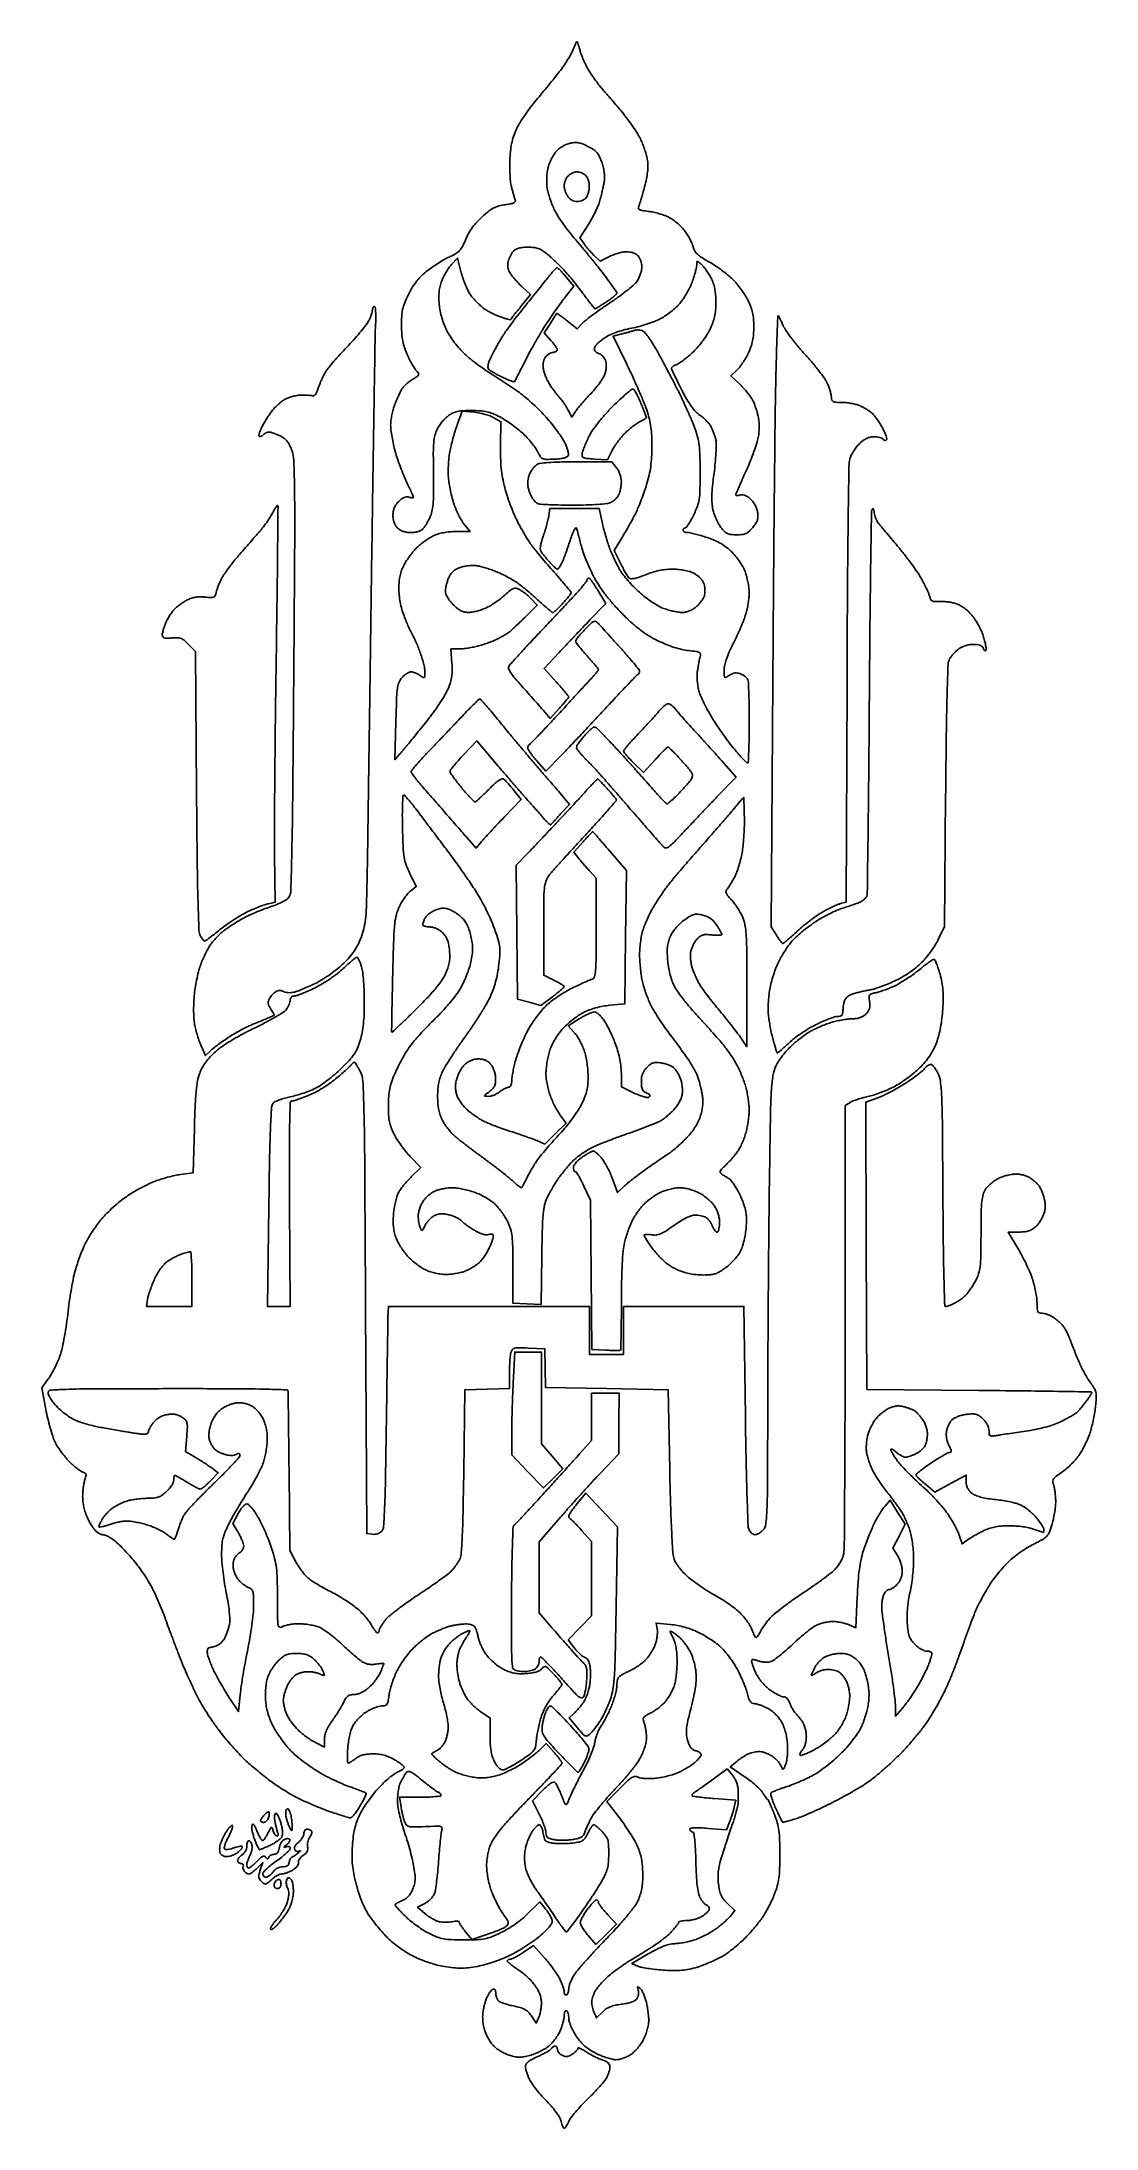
# Model space of a CAD drawing. Extents: x 4.4 to 43.5, y 2.7 to 80.
import ezdxf

# ---------------------------------------------------------------- set-up
doc = ezdxf.new("R2010")
doc.units = 0
doc.header["$MEASUREMENT"] = 0

msp = doc.modelspace()

# ---------------------------------------------------------------- linework, layer by layer
for points in [[(24.243825, 80.0316, 0.279181), (24.228047, 80.022046, 0.005899), (24.185049, 79.937399, 0.011889), (24.136998, 79.833839, 0.00751), (24.085659, 79.710914, -0.032602), (24.011359, 79.555435, -0.011948), (23.887137, 79.345767, -0.011786), (23.740064, 79.122425, -0.013844), (23.590023, 78.918185, -0.003679), (23.414467, 78.695972, -0.001775), (23.186527, 78.413836, -0.00176), (22.946832, 78.121404, -0.002526), (22.732234, 77.864121, 0.013682), (22.52818, 77.608076, 0.010722), (22.320624, 77.319833, 0.010872), (22.139012, 77.043167, 0.025989), (22.019748, 76.828532, 0.026605), (21.913303, 76.578171, 0.029996), (21.83886, 76.327646, 0.027003), (21.789564, 76.048631, 0.015765), (21.759249, 75.710251, 0.014983), (21.751396, 75.428447, 0.012794), (21.759624, 75.131382, 0.012982), (21.78105, 74.861558, 0.035383), (21.81456, 74.673062, 0.00378), (21.854023, 74.521199, 0.004009), (21.895034, 74.372906, 0.003825), (21.932344, 74.245784, 0.018321), (21.956808, 74.174306, -0.204936), (21.954414, 74.11111, -0.17004), (21.906744, 74.062826, -0.067685), (21.794873, 74.025781, -0.013183), (21.584565, 73.992219, 0.033301), (21.35229, 73.945507, 0.052991), (21.163562, 73.872105, 0.045601), (20.975739, 73.75226, 0.018308), (20.741645, 73.556801, 0.024617), (20.544705, 73.361376, 0.027864), (20.376434, 73.15512, 0.028765), (20.23679, 72.93778, 0.030173), (20.12546, 72.709211, -0.019742), (20.005295, 72.448849, -0.065712), (19.898652, 72.294008, -0.074583), (19.763083, 72.182675, -0.030557), (19.551042, 72.072939, 0.023777), (19.373521, 71.984096, 0.010924), (19.150715, 71.852529, 0.010791), (18.921855, 71.703619, 0.014675), (18.722477, 71.55893, 0.025214), (18.497059, 71.366141, 0.033843), (18.314825, 71.168628, 0.032936), (18.157293, 70.944037, 0.022094), (18.00643, 70.668964, 0.016766), (17.864332, 70.354104, 0.041509), (17.787782, 70.113006, 0.041416), (17.752015, 69.862255, 0.016625), (17.743123, 69.515708, 0.017324), (17.756475, 69.199791, 0.029434), (17.792257, 68.937798, 0.031597), (17.856223, 68.695156, 0.024243), (17.955236, 68.439431, 0.012444), (18.044912, 68.250311, 0.012954), (18.142755, 68.068442, 0.012727), (18.23526, 67.91583, 0.053806), (18.302232, 67.832654, -0.052779), (18.371975, 67.746398, -0.262663), (18.375619, 67.686501, -0.130698), (18.322324, 67.624857, -0.011104), (18.1451, 67.509811, 0.02527), (18.02396, 67.426203, 0.021681), (17.905269, 67.326638, 0.022249), (17.805337, 67.226618, 0.056634), (17.745211, 67.143689, 0.017529), (17.6955, 67.047996, 0.005639), (17.628402, 66.902764, 0.005616), (17.557327, 66.739358, 0.006263), (17.49255, 66.5802, 0.027232), (17.435285, 66.407133, 0.017473), (17.387008, 66.201085, 0.017561), (17.353797, 65.99541, 0.031207), (17.343069, 65.824196, 0.031113), (17.354599, 65.63853, 0.01179), (17.392872, 65.381477, 0.011624), (17.447736, 65.103158, 0.013923), (17.512708, 64.84409, 0.013119), (17.596035, 64.574526, 0.008205), (17.706969, 64.263349, 0.008233), (17.826419, 63.960179, 0.014827), (17.935708, 63.716396, -0.003264), (18.032773, 63.512638, -0.004894), (18.114595, 63.3334, -0.002135), (18.182177, 63.179673, -0.10284), (18.189, 63.146851, -0.356367), (18.177369, 63.132605, -0.060267), (18.139711, 63.129546, -0.043076), (18.085559, 63.136374, -0.023957), (18.021209, 63.153453, 0.095271), (17.933326, 63.163815, 0.0813), (17.842461, 63.142074, 0.064166), (17.745862, 63.08609, 0.033011), (17.640509, 62.993799, 0.043167), (17.544869, 62.880048, 0.054891), (17.478776, 62.75997, 0.054972), (17.44046, 62.628536, 0.043484), (17.4276, 62.480945, 0.04145), (17.438931, 62.344502, 0.045138), (17.472612, 62.215782, 0.047904), (17.526221, 62.102459, 0.062028), (17.5968, 62.0118, 0.06259), (17.690606, 61.938939, 0.051465), (17.805808, 61.885753, 0.046778), (17.940241, 61.853396, 0.035692), (18.091288, 61.8426, 0.034162), (18.237014, 61.852568, 0.044915), (18.366851, 61.882471, 0.050927), (18.47441, 61.930233, 0.079056), (18.553362, 61.993746, 0.038507), (18.614965, 62.073353, 0.014728), (18.688495, 62.192705, 0.014483), (18.761062, 62.327538, 0.017251), (18.821308, 62.458804, 0.056008), (18.88538, 62.678411, 0.026046), (18.920935, 62.973517, 0.016641), (18.935585, 63.397444, 0.004614), (18.930284, 64.063108, -0.00388), (18.923405, 64.79251, -0.021544), (18.939625, 65.18398, -0.040191), (18.983288, 65.446469, -0.054058), (19.06658, 65.672416, -0.035259), (19.146509, 65.808308, -0.023146), (19.256209, 65.953076, -0.0233), (19.376762, 66.084752, -0.040841), (19.48958, 66.180016, -0.045376), (19.652263, 66.275097, -0.056389), (19.818196, 66.331112, -0.041494), (20.029259, 66.358698, -0.013225), (20.3463, 66.365222, -0.016645), (20.663245, 66.352804, -0.036158), (20.904135, 66.317694, -0.040115), (21.121437, 66.251141, -0.025725), (21.3615, 66.141384, -0.020955), (21.552676, 66.031372, -0.011259), (21.779326, 65.880734, -0.011193), (22.003911, 65.716472, -0.017214), (22.189887, 65.563508, -0.021571), (22.357522, 65.402298, -0.016751), (22.525988, 65.213404, -0.017046), (22.671392, 65.026328, -0.038739), (22.764795, 64.873706, 0.022431), (22.882388, 64.666694, 0.139315), (22.972284, 64.58584, 0.112206), (23.100187, 64.555599, 0.012282), (23.404098, 64.560423, 0.016388), (23.615353, 64.575917, 0.039762), (23.768931, 64.604731, 0.056775), (23.872033, 64.645717, 0.180055), (23.920336, 64.700492, 0.130758), (23.927659, 64.769076, 0.027008), (23.902395, 64.888974, 0.026685), (23.85675, 65.029033, 0.022378), (23.794021, 65.172128, 0.031016), (23.696177, 65.343054, 0.010842), (23.535313, 65.576383, 0.010719), (23.346747, 65.826125, 0.012315), (23.155925, 66.056022, 0.013873), (22.94363, 66.286129, 0.009381), (22.68964, 66.536955, 0.009456), (22.43483, 66.770302, 0.018561), (22.222008, 66.944322, 0.009136), (21.998423, 67.107355, 0.004531), (21.709247, 67.306342, 0.004495), (21.405626, 67.507291, 0.006573), (21.134459, 67.678252, -0.013459), (20.866116, 67.852642, -0.009252), (20.571145, 68.063987, -0.009334), (20.294598, 68.278121, -0.018704), (20.085971, 68.459246, -0.024671), (19.904436, 68.646794, -0.016265), (19.713969, 68.878867, -0.01638), (19.543054, 69.117282, -0.030211), (19.422749, 69.323173, -0.026008), (19.323221, 69.548219, -0.021085), (19.239628, 69.7986, -0.02111), (19.17753, 70.05474, -0.026308), (19.142627, 70.297087, -0.019091), (19.129253, 70.552811, -0.029575), (19.139209, 70.77361, -0.032671), (19.173574, 70.974396, -0.032571), (19.233825, 71.169207, -0.026421), (19.30292, 71.324807, -0.017791), (19.397208, 71.494844, -0.017948), (19.500502, 71.653274, -0.033609), (19.596759, 71.772097), (19.822065, 72.014894), (19.960412, 71.465308, 0.022492), (20.03018, 71.232856, 0.017899), (20.125485, 70.988844, 0.018248), (20.230318, 70.768818, 0.042644), (20.328086, 70.61506, 0.019753), (20.434006, 70.487013, 0.013749), (20.563016, 70.350759, 0.013892), (20.694234, 70.226686, 0.027722), (20.805817, 70.137518, 0.025847), (20.92643, 70.060702, 0.012907), (21.086176, 69.975578, 0.012777), (21.256506, 69.895757, 0.018376), (21.411407, 69.834616, 0.005896), (21.549016, 69.787882, 0.009758), (21.666344, 69.752091, 0.003778), (21.765674, 69.724706, 0.376613), (21.777698, 69.730647, -0.070493), (21.787022, 69.746478, -0.000417), (21.89311, 69.879328, -0.00174), (22.014937, 70.030544, -0.001106), (22.157806, 70.205826), (22.528809, 70.658952), (22.232053, 70.930816, -0.014057), (22.10758, 71.051458, -0.010939), (21.978943, 71.18925, -0.011091), (21.864635, 71.323054, -0.026197), (21.787123, 71.428824, -0.041202), (21.72465, 71.543811, -0.055547), (21.689191, 71.656701, -0.058101), (21.680376, 71.770524, -0.051495), (21.697165, 71.888234, -0.032485), (21.729191, 71.988375, -0.022811), (21.777474, 72.096468, -0.02311), (21.833462, 72.196114, -0.043864), (21.888803, 72.26955, -0.086), (21.972965, 72.335647, -0.056326), (22.087703, 72.381693, -0.044284), (22.236693, 72.408895, -0.023025), (22.425621, 72.4176, -0.027347), (22.637833, 72.405984, -0.053137), (22.803439, 72.369727, -0.056023), (22.951951, 72.300961, -0.033974), (23.110459, 72.189352, -0.012342), (23.241472, 72.077629, -0.005836), (23.405135, 71.927453, -0.00578), (23.572844, 71.76623, -0.008129), (23.718395, 71.618302, -0.013357), (23.872982, 71.44706, -0.005579), (24.072517, 71.208452, -0.005515), (24.280527, 70.948186, -0.007119), (24.465433, 70.70445, 0.003322), (24.628904, 70.485536, 0.005324), (24.771627, 70.301146, 0.001406), (24.897607, 70.142837, 0.227776), (24.917246, 70.1334, 0.138328), (24.938897, 70.139507, 0.002047), (25.052408, 70.209714, 0.005398), (25.183665, 70.293625, 0.003517), (25.333459, 70.393194, 0.010655), (25.480955, 70.49738, 0.015752), (25.605324, 70.595465, 0.010908), (25.702584, 70.680961, 0.209974), (25.7184, 70.716962, 0.149305), (25.705312, 70.759813, 0.003089), (25.577785, 70.946613, 0.006944), (25.423159, 71.163624, 0.004584), (25.239709, 71.408918, 0.005181), (25.015924, 71.696272, 0.002844), (24.736308, 72.043666, 0.002835), (24.448479, 72.393064, 0.004529), (24.198206, 72.687916, -0.012808), (23.96664, 72.970067, -0.01085), (23.736266, 73.279527, -0.010992), (23.538612, 73.570773, -0.029892), (23.415977, 73.787716, -0.019653), (23.327724, 73.987787, -0.013965), (23.244061, 74.218267, -0.014129), (23.176481, 74.443071, -0.028911), (23.138845, 74.623215, -0.029879), (23.122919, 74.802874, -0.020802), (23.12555, 75.006526, -0.020824), (23.145071, 75.208894, -0.030307), (23.180398, 75.384615, -0.032868), (23.234393, 75.545017, -0.023247), (23.314835, 75.717268, -0.023571), (23.407556, 75.875328, -0.04497), (23.498653, 75.990897, -0.046143), (23.60419, 76.083677, -0.030285), (23.740678, 76.170852, -0.030434), (23.885222, 76.240139, -0.050216), (24.015058, 76.278289, -0.042986), (24.17677, 76.294437, -0.054279), (24.326338, 76.280209, -0.047403), (24.484344, 76.231673, -0.02375), (24.673526, 76.142551, -0.030174), (24.866558, 76.024712, -0.068377), (24.992063, 75.90897, -0.065883), (25.084421, 75.760912, -0.026374), (25.171739, 75.538047, -0.024329), (25.223753, 75.351584, -0.025177), (25.256705, 75.163064, -0.026899), (25.26868, 74.989573, -0.050809), (25.256589, 74.84999, -0.006009), (25.229795, 74.717777, -0.002662), (25.191401, 74.543877, -0.002634), (25.148775, 74.360073, -0.003549), (25.108139, 74.1942, -0.034214), (25.048453, 74.011492, -0.013726), (24.943211, 73.770409, -0.013508), (24.815198, 73.515924, -0.016622), (24.681676, 73.286107), (24.351346, 72.758713), (24.519002, 72.524707, 0.015605), (24.598429, 72.420851, 0.009211), (24.699327, 72.301672, 0.009211), (24.804572, 72.186263, 0.01557), (24.897442, 72.094046), (25.108226, 71.897392), (25.452243, 72.072896, -0.028549), (25.604921, 72.140103, -0.021514), (25.779322, 72.196846, -0.021918), (25.948401, 72.236025, -0.046002), (26.082618, 72.2484, -0.043106), (26.207782, 72.237589, -0.04397), (26.328379, 72.205482, -0.047056), (26.432711, 72.156094, -0.074906), (26.508988, 72.093689, -0.064083), (26.562632, 72.016537, -0.03627), (26.607779, 71.911827, -0.035577), (26.638531, 71.797805, -0.048437), (26.648684, 71.691839, -0.049215), (26.637372, 71.578679, -0.025999), (26.60243, 71.441816, -0.025605), (26.551705, 71.3042, -0.03583), (26.49167, 71.187743, -0.072175), (26.382212, 71.055583, -0.012428), (26.134856, 70.842917, -0.013304), (25.829326, 70.606445, -0.011541), (25.497029, 70.3747, 0.005835), (25.161061, 70.146048, 0.00662), (24.844503, 69.918867, 0.006074), (24.58073, 69.71923, 0.036142), (24.452349, 69.603814), (24.245612, 69.389015), (23.880057, 69.688559, 0.007916), (23.738266, 69.801042, 0.013288), (23.615269, 69.890388, 0.006938), (23.512171, 69.959088, 0.407346), (23.491983, 69.955002, 0.006279), (23.476152, 69.931093, 0.000191), (23.411797, 69.831112, 0.000377), (23.336113, 69.713238, 0.000261), (23.250635, 69.579734), (23.031808, 69.237569), (23.275304, 68.96505, -0.013056), (23.368557, 68.85503, -0.017257), (23.447273, 68.749852, -0.014719), (23.50633, 68.659424, -0.138143), (23.5188, 68.615149, -0.203561), (23.505372, 68.583533, -0.065361), (23.463507, 68.552558, -0.052889), (23.402629, 68.526763, -0.038132), (23.330568, 68.510734, 0.081099), (23.251263, 68.485812, 0.050139), (23.168629, 68.43325, 0.048792), (23.095311, 68.362972, 0.062106), (23.043614, 68.284921, 0.054013), (23.003531, 68.176139, 0.054087), (22.987701, 68.061348, 0.047121), (22.996104, 67.932641, 0.027515), (23.029022, 67.781452, 0.033067), (23.07724, 67.643171, 0.017367), (23.154231, 67.478072, 0.017202), (23.245202, 67.313698, 0.025269), (23.337126, 67.176531, 0.004345), (23.430777, 67.053244, 0.004289), (23.526951, 66.931074, 0.004216), (23.612981, 66.825535, 0.016447), (23.668822, 66.762535, -0.034615), (23.719488, 66.701012, -0.011505), (23.785156, 66.604343, -0.011391), (23.853215, 66.493566, -0.012723), (23.913584, 66.383764), (24.050624, 66.118758), (24.186562, 66.326039, -0.026038), (24.266658, 66.435313, -0.006068), (24.412637, 66.609785, -0.006242), (24.585799, 66.806688, -0.006085), (24.765286, 67.000909, 0.01869), (24.940738, 67.200639, 0.018373), (25.101836, 67.414027, 0.018605), (25.228953, 67.611168, 0.063965), (25.289204, 67.75065, 0.033642), (25.316792, 67.878366, 0.033143), (25.327184, 68.009271, 0.035119), (25.320218, 68.130823, 0.059034), (25.295415, 68.229861, 0.060484), (25.253555, 68.30946, 0.045115), (25.189962, 68.38571, 0.045948), (25.115605, 68.447538, 0.073758), (25.041635, 68.483689, -0.065233), (24.972433, 68.516066, -0.084337), (24.920556, 68.563072, -0.096534), (24.891852, 68.619041, -0.118464), (24.889183, 68.677567, -0.121817), (24.920371, 68.745091, -0.025868), (25.007106, 68.842625, -0.025629), (25.122233, 68.94795, -0.021909), (25.253544, 69.046928, -0.040592), (25.439409, 69.153584, -0.02279), (25.679947, 69.253654, -0.020683), (25.959491, 69.342372, -0.016879), (26.264966, 69.414606, 0.017209), (26.553161, 69.482954, 0.013279), (26.862328, 69.576504, 0.01348), (27.146731, 69.679463, 0.031043), (27.352821, 69.775572, 0.026919), (27.53234, 69.886194, 0.017044), (27.729559, 70.033083, 0.017112), (27.913949, 70.191081, 0.030049), (28.053428, 70.335492, 0.029484), (28.175368, 70.496231, 0.016399), (28.305471, 70.705023, 0.01631), (28.4237, 70.925701, 0.025305), (28.509523, 71.123911, 0.011649), (28.574553, 71.310877, 0.012327), (28.629499, 71.497196, 0.012012), (28.668934, 71.659679, 0.05357), (28.6794, 71.757086, -0.014351), (28.682677, 71.871232, -0.368676), (28.702562, 71.891993, -0.205816), (28.737724, 71.880907, -0.00596), (28.857602, 71.775062, -0.039143), (28.938227, 71.689778, -0.015766), (29.034994, 71.561836, -0.015487), (29.131017, 71.416875, -0.018945), (29.211248, 71.2755, -0.036692), (29.291528, 71.088209, -0.03389), (29.346103, 70.886188, -0.029801), (29.377773, 70.655628, -0.018256), (29.388864, 70.381359, -0.019397), (29.378421, 70.082104, -0.036378), (29.343126, 69.842727, -0.037336), (29.274276, 69.615128, -0.021659), (29.159901, 69.353196, -0.030661), (29.040034, 69.142044, -0.018431), (28.873847, 68.90652, -0.018309), (28.688002, 68.680402, -0.02698), (28.507556, 68.497453, -0.011808), (28.333917, 68.346773, -0.013428), (28.160499, 68.210997, -0.012667), (28.007879, 68.103858, -0.069965), (27.917573, 68.060564, 0.038066), (27.852978, 68.034507, 0.048317), (27.798377, 68.000572, 0.056427), (27.760613, 67.964291, 0.174923), (27.7488, 67.931557, 0.106749), (27.760043, 67.879497, 0.002795), (27.859713, 67.662729, 0.005768), (27.981694, 67.408981, 0.003898), (28.126377, 67.122336, 0.012712), (28.314664, 66.778211, 0.024776), (28.484964, 66.515777, 0.031135), (28.645276, 66.320508, 0.056132), (28.802259, 66.185851, -0.0294), (28.925093, 66.091377, -0.022754), (29.04749, 65.975064, -0.023246), (29.152033, 65.855603, -0.050057), (29.218193, 65.752924, -0.020838), (29.267304, 65.646034, -0.01214), (29.317647, 65.514183, -0.012125), (29.361732, 65.37944, -0.020026), (29.391577, 65.263483, -0.058605), (29.406301, 65.108617, -0.008806), (29.39383, 64.796212, -0.009786), (29.365251, 64.426202, -0.00831), (29.32095, 64.036783, 0.007323), (29.265504, 63.557823, 0.017585), (29.242146, 63.201376, 0.023505), (29.24682, 62.922076, 0.039628), (29.280181, 62.690296, 0.030561), (29.328297, 62.525, 0.020125), (29.402629, 62.34136, 0.020268), (29.489739, 62.167893, 0.036438), (29.576803, 62.034646, 0.030771), (29.70521, 61.886194, 0.087978), (29.815835, 61.80711, 0.084527), (29.949505, 61.769181, 0.026965), (30.156685, 61.758, 0.028176), (30.361231, 61.769536, 0.07838), (30.499554, 61.807686, 0.080608), (30.617206, 61.885852, 0.03101), (30.752976, 62.02827, 0.027738), (30.867289, 62.180515, 0.071096), (30.926664, 62.304495, 0.077658), (30.946108, 62.433436, 0.038118), (30.932553, 62.59932, 0.048242), (30.897802, 62.733099, 0.037575), (30.835727, 62.870015, 0.037791), (30.754411, 62.99513, 0.050956), (30.662069, 63.093521, 0.034504), (30.552918, 63.175862, 0.060479), (30.451487, 63.225675, 0.073519), (30.356252, 63.243883, 0.087592), (30.265715, 63.231808, -0.025235), (30.183736, 63.210274, -0.164483), (30.142021, 63.215288, -0.311942), (30.127075, 63.241369, -0.076257), (30.139329, 63.292187, -0.00664), (30.172192, 63.36946, -0.000396), (30.274619, 63.601197, -0.000596), (30.397156, 63.876948, -0.00044), (30.533437, 64.181924, 0.010114), (30.67197, 64.508775, 0.009265), (30.801468, 64.850599, 0.009308), (30.905702, 65.159955, 0.029748), (30.958907, 65.371055, 0.024531), (30.986494, 65.569152, 0.023307), (30.995181, 65.772424, 0.023915), (30.98497, 65.969686, 0.030379), (30.955873, 66.149668, 0.015584), (30.915416, 66.306682, 0.011493), (30.861274, 66.477863, 0.011639), (30.802549, 66.637455, 0.025351), (30.748587, 66.756193, 0.037859), (30.677262, 66.871765, 0.014069), (30.560569, 67.023136, 0.013848), (30.42353, 67.181741, 0.016267), (30.284853, 67.323954), (29.946686, 67.648896), (30.166311, 67.854798, 0.04107), (30.264857, 67.963695, 0.016595), (30.381414, 68.12687, 0.016289), (30.495877, 68.311692, 0.019892), (30.590168, 68.491863, 0.025939), (30.68618, 68.725104, 0.033176), (30.74865, 68.948813, 0.031465), (30.783124, 69.188123, 0.020043), (30.7944, 69.469302, 0.019628), (30.78316, 69.755513, 0.034292), (30.7484, 69.990174, 0.036295), (30.683659, 70.208577, 0.025397), (30.580928, 70.443961, 0.026524), (30.473417, 70.63378, 0.015229), (30.325125, 70.851084, 0.015185), (30.162354, 71.060963, 0.024399), (30.009878, 71.228353, 0.024291), (29.835533, 71.385836, 0.01258), (29.603734, 71.566069, 0.012478), (29.355699, 71.739714, 0.018508), (29.12939, 71.878096, -0.014519), (28.867308, 72.035495, -0.04538), (28.705061, 72.161565, -0.067911), (28.606818, 72.282087, -0.083214), (28.552694, 72.416716, 0.046674), (28.515102, 72.534281, 0.017892), (28.442146, 72.689835, 0.017533), (28.350403, 72.854085, 0.020618), (28.251888, 73.002603, 0.034271), (28.132185, 73.146046, 0.022279), (27.975992, 73.295185, 0.022408), (27.80971, 73.427721, 0.039117), (27.659548, 73.519773, 0.029678), (27.496927, 73.590919, 0.016592), (27.291837, 73.658858, 0.016507), (27.079229, 73.713984, 0.025705), (26.892682, 73.745868, -0.011374), (26.669016, 73.777532, -0.077872), (26.563692, 73.812297, -0.218145), (26.524742, 73.861764, -0.164586), (26.530956, 73.931547, 0.027009), (26.56279, 74.015849, 0.00343), (26.62022, 74.201381, 0.004014), (26.685166, 74.422807, 0.003329), (26.75083, 74.6595, 0.015681), (26.818474, 74.945049, 0.023098), (26.858269, 75.199645, 0.026241), (26.87114, 75.427612, 0.03604), (26.857168, 75.6324, 0.029511), (26.821647, 75.808374, 0.014986), (26.757442, 76.024993, 0.014833), (26.677597, 76.245246, 0.021437), (26.593106, 76.434286, 0.024402), (26.48069, 76.634331, 0.010104), (26.310323, 76.893814, 0.009968), (26.116181, 77.165114, 0.012665), (25.92582, 77.407186, 0.001726), (25.732514, 77.638953, 0.001526), (25.529546, 77.879111, 0.001532), (25.345357, 78.094364, 0.00467), (25.21846, 78.238993, -0.015213), (25.104523, 78.37451, -0.007481), (24.967522, 78.553341, -0.007416), (24.830669, 78.743455, -0.010714), (24.71586, 78.915793, -0.019916), (24.612342, 79.093931, -0.014054), (24.509853, 79.301585, -0.014213), (24.422961, 79.50599, -0.02881), (24.368681, 79.67205, 0.007269), (24.330109, 79.809886, 0.011708), (24.292816, 79.925982, 0.005533), (24.25849, 80.021411, 0.313295)], [(24.244969, 75.2094, 0.06701), (24.161082, 75.198107, 0.042032), (24.067997, 75.163954, 0.041555), (23.98034, 75.113912, 0.058427), (23.912612, 75.054689, 0.055471), (23.858986, 74.98032, 0.0362), (23.813729, 74.884569, 0.036231), (23.782807, 74.783441, 0.056136), (23.7726, 74.692813, 0.050945), (23.782098, 74.599837, 0.029527), (23.811286, 74.491271, 0.029253), (23.853854, 74.384746, 0.043116), (23.904297, 74.297624, 0.061712), (23.972718, 74.221825, 0.055192), (24.060051, 74.161694, 0.055914), (24.157186, 74.122785, 0.067423), (24.254521, 74.1096, 0.059275), (24.346439, 74.120535, 0.045999), (24.441868, 74.15309, 0.04722), (24.526428, 74.200952, 0.078174), (24.585433, 74.25765, 0.06508), (24.628777, 74.333469, 0.030025), (24.665596, 74.441202, 0.029113), (24.69122, 74.560792, 0.035731), (24.700509, 74.674607, 0.043875), (24.691735, 74.787319, 0.037033), (24.663358, 74.903575, 0.038611), (24.62107, 75.006267, 0.079563), (24.570257, 75.076457, 0.06038), (24.505298, 75.127372, 0.039068), (24.419865, 75.170348, 0.038954), (24.328349, 75.199674, 0.058126)], [(23.507016, 71.654675, 0.200727), (23.475705, 71.642603, 0.010437), (23.397727, 71.564677, 0.015187), (23.307571, 71.464841, 0.010332), (23.210916, 71.346156, -0.002333), (23.081864, 71.182409, -0.000644), (22.877503, 70.92626, -0.000651), (22.645273, 70.63672, -0.000681), (22.415746, 70.352106, 0.00366), (22.184878, 70.062311, 0.00324), (21.948613, 69.757196, 0.003254), (21.739379, 69.479614, 0.009912), (21.602277, 69.2874, 0.011149), (21.486166, 69.109192, 0.006112), (21.351544, 68.886098, 0.006089), (21.220335, 68.656156, 0.00967), (21.114269, 68.455866, 0.01405), (21.013332, 68.24123, 0.040744), (20.9602, 68.086132, 0.06342), (20.946493, 67.974265, 0.173711), (20.9733, 67.900537, 0.073705), (21.031386, 67.848457, 0.012115), (21.159523, 67.768202, 0.013097), (21.316224, 67.680727, 0.011229), (21.485466, 67.596774, 0.008225), (21.650117, 67.522933, 0.013457), (21.792219, 67.466469, 0.007074), (21.910539, 67.424993, 0.351305), (21.932304, 67.433004, 0.017765), (21.947757, 67.460831, 0.000151), (22.059246, 67.679714, 0.000534), (22.186937, 67.93126, 0.000344), (22.3344, 68.223022, -0.008584), (22.511177, 68.558918, -0.005383), (22.728857, 68.945904, -0.005402), (22.951452, 69.322386, -0.009824), (23.142632, 69.624354, -0.004609), (23.326839, 69.897532, -0.00388), (23.526823, 70.183508, -0.003915), (23.713445, 70.441711, -0.010818), (23.850152, 70.619572), (24.130141, 70.96798), (23.845621, 71.310565, 0.008508), (23.732677, 71.441945, 0.012559), (23.628791, 71.552964, 0.007809), (23.539133, 71.641277, 0.185598)], [(16.7428, 70.218, 0.167236), (16.713578, 70.207945, 0.095086), (16.688701, 70.179489, 0.07591), (16.671884, 70.137045, 0.056491), (16.6662, 70.086899, -0.065611), (16.657223, 70.018779, -0.017866), (16.625302, 69.914776, -0.017752), (16.580265, 69.798325, -0.017613), (16.526972, 69.685049, -0.044591), (16.436287, 69.541711, -0.009189), (16.250084, 69.307448, -0.009596), (16.022808, 69.042578, -0.008902), (15.779887, 68.7798, 0.005578), (15.532896, 68.516156, 0.005684), (15.293401, 68.248687, 0.005535), (15.090545, 68.011644, 0.023364), (14.977348, 67.862757, 0.025446), (14.895005, 67.729187, 0.014387), (14.808377, 67.559824, 0.014335), (14.730648, 67.383572, 0.022793), (14.675513, 67.228257, -0.023384), (14.622682, 67.079989, -0.054715), (14.56649, 66.976731, -0.08631), (14.50954, 66.919151, -0.229869), (14.45403, 66.909803, 0.045603), (14.390359, 66.922307, 0.010582), (14.281514, 66.931209, 0.010836), (14.15528, 66.936106, 0.010419), (14.02729, 66.935629, 0.032163), (13.889543, 66.923354, 0.021261), (13.733635, 66.892448, 0.021419), (13.584036, 66.849262, 0.038364), (13.466317, 66.799414, 0.03651), (13.354921, 66.73108, 0.018352), (13.224494, 66.62987, 0.01812), (13.096667, 66.514815, 0.025554), (12.992133, 66.402742, 0.018904), (12.893357, 66.275916, 0.010591), (12.78254, 66.114877, 0.010556), (12.677306, 65.947184, 0.016894), (12.595454, 65.799305, 0.016602), (12.533511, 65.667229, 0.024933), (12.489218, 65.547925, 0.022274), (12.463314, 65.450973, 0.255861), (12.474008, 65.414392, 0.192481), (12.50053, 65.403019, 0.087743), (12.538454, 65.408761, 0.067577), (12.581761, 65.430231, 0.047587), (12.62373, 65.46489, -0.050842), (12.67075, 65.50321, -0.038143), (12.729196, 65.535593, -0.039006), (12.789585, 65.557755, -0.068547), (12.842184, 65.565, -0.065673), (12.905675, 65.556625, -0.0152), (13.009098, 65.525456, -0.015437), (13.126925, 65.481913, -0.014554), (13.244215, 65.430382, -0.048808), (13.38446, 65.3462, -0.059031), (13.496075, 65.240947, -0.053004), (13.588542, 65.103113, -0.030053), (13.671477, 64.919816, -0.082083), (13.757465, 64.497813, -0.006839), (13.783832, 63.377689, -0.003991), (13.787539, 61.400743, -0.000373), (13.754171, 56.530984, -0.000493), (13.717211, 52.225714, -0.003043), (13.682531, 50.010854, -0.001862), (13.645586, 48.560451, -0.13679), (13.575968, 48.336257, -0.09793), (13.491779, 48.249124, -0.030322), (13.335296, 48.153888, -0.026585), (13.129386, 48.058721, -0.017561), (12.883974, 47.970621, 0.01415), (12.630068, 47.881421, 0.009165), (12.341429, 47.764637, 0.009216), (12.063443, 47.640086, 0.017204), (11.844, 47.527492, 0.009925), (11.647255, 47.41266, 0.00805), (11.440828, 47.282011, 0.00815), (11.254387, 47.15537, 0.020838), (11.1249, 47.055983, 0.018289), (11.01388, 46.956052, 0.011096), (10.889696, 46.830307, 0.011113), (10.771862, 46.699885, 0.019192), (10.680606, 46.585673, 0.030066), (10.595191, 46.454054, 0.012174), (10.494256, 46.265355, 0.011994), (10.395209, 46.056511, 0.014928), (10.313725, 45.857718, 0.024624), (10.241349, 45.631707, 0.011814), (10.169807, 45.335579, 0.011682), (10.109552, 45.022376, 0.016353), (10.071484, 44.739968, 0.014398), (10.051198, 44.460646, 0.011298), (10.044788, 44.15702, 0.01146), (10.051693, 43.874195, 0.027371), (10.073083, 43.665326, 0.020168), (10.111362, 43.473649, 0.012093), (10.171422, 43.249346, 0.0121), (10.242103, 43.028703, 0.020568), (10.313132, 42.848436), (10.485727, 42.458255), (10.678414, 42.643837, -0.024929), (10.784544, 42.736316, -0.00707), (10.958551, 42.869363, -0.007104), (11.159613, 43.014254, -0.00746), (11.361492, 43.15098, -0.017191), (11.591643, 43.290826, -0.009591), (11.880632, 43.445879, -0.009558), (12.179262, 43.591664, -0.015289), (12.440142, 43.703336, 0.004402), (12.665667, 43.794117, 0.00713), (12.855599, 43.875709, 0.002175), (13.017303, 43.948768, 0.293542), (13.0284, 43.966042, 0.123346), (13.023264, 43.986546, 0.006065), (12.989357, 44.048167, 0.009516), (12.946407, 44.12077, 0.006703), (12.895487, 44.200803, -0.034882), (12.834889, 44.309061, -0.083587), (12.810095, 44.397348, -0.094995), (12.817068, 44.481749, -0.054942), (12.855126, 44.576588, -0.040378), (12.901566, 44.648706, -0.027944), (12.96475, 44.72241, -0.028278), (13.033922, 44.786809, -0.05048), (13.098347, 44.830158, -0.056882), (13.169063, 44.858219, -0.064204), (13.241421, 44.868112, -0.06785), (13.310425, 44.859242, -0.077006), (13.371358, 44.832247, 0.090748), (13.435987, 44.8057, 0.035054), (13.532316, 44.792256, 0.033276), (13.641351, 44.792031, 0.035088), (13.7475, 44.806407, 0.037349), (13.881976, 44.844992, 0.009188), (14.096264, 44.928714, 0.009355), (14.338828, 45.034009, 0.00923), (14.57838, 45.148757, 0.023802), (14.831935, 45.291509, 0.014509), (15.117689, 45.482583, 0.01453), (15.390529, 45.688904, 0.024849), (15.603956, 45.87845, 0.021008), (15.82017, 46.109198, 0.029127), (15.992274, 46.334353, 0.03063), (16.130471, 46.568515, 0.027552), (16.244524, 46.8261, 0.030486), (16.347637, 47.158507, 0.031554), (16.408131, 47.497194, 0.019151), (16.443132, 47.960743, 0.004044), (16.466646, 48.7719, 0.001488), (16.483842, 49.731722, 0.000095), (16.525166, 52.533692, 0.00014), (16.572843, 55.872895, 0.000104), (16.623668, 59.5584, -0.000254), (16.674817, 63.18836, -0.000382), (16.723442, 66.353234, -0.000148), (16.768119, 69.073399, -0.008918), (16.785021, 69.56235, 0.010939), (16.792693, 69.813742, 0.018237), (16.7868, 70.025403, 0.012649), (16.77182, 70.192137, 0.380947)], [(31.692217, 69.8796, 0.403541), (31.681754, 69.869513, 0.000123), (31.658411, 69.227255, 0.001748), (31.635043, 68.510395, 0.001049), (31.612052, 67.65885, 0.003327), (31.587433, 66.309477, 0.000427), (31.556373, 63.416009, 0.0005), (31.52588, 59.98232, 0.000416), (31.500163, 56.333636), (31.443574, 47.229172), (31.633487, 46.921886, 0.00995), (31.709541, 46.804133, 0.014958), (31.780903, 46.704865, 0.009743), (31.843338, 46.626491, 0.223258), (31.868643, 46.6146, 0.17505), (31.898533, 46.625395, 0.002536), (32.045363, 46.748629, 0.00662), (32.214552, 46.895992, 0.004276), (32.406711, 47.070869, -0.014479), (32.628187, 47.264315, -0.010321), (32.886686, 47.468418, -0.010433), (33.141494, 47.652971, -0.021816), (33.348618, 47.783506, -0.01015), (33.536065, 47.885527, -0.010083), (33.72791, 47.98009, -0.009978), (33.898842, 48.055982, -0.038277), (34.0092, 48.092721), (34.2207, 48.145569), (34.246816, 56.199634, -0.000804), (34.262933, 59.522763, -0.001628), (34.288335, 62.13779, -0.000491), (34.318478, 64.298084, -0.060224), (34.355381, 64.569292, -0.048211), (34.40654, 64.70863, -0.026943), (34.49355, 64.867105, -0.026648), (34.599718, 65.019248, -0.038824), (34.709964, 65.139951, -0.031611), (34.847172, 65.253154, -0.046596), (34.981566, 65.332532, -0.052119), (35.115703, 65.379414, -0.057724), (35.252057, 65.395409, -0.029479), (35.359297, 65.389236, -0.035645), (35.458324, 65.370428, -0.03845), (35.536953, 65.342984, -0.152297), (35.575153, 65.30982, 0.085898), (35.601127, 65.2805, 0.093852), (35.634703, 65.262706, 0.100318), (35.67058, 65.2591, 0.113939), (35.703256, 65.270171, 0.306673), (35.721045, 65.309782, 0.030171), (35.695583, 65.416896, 0.02994), (35.645535, 65.552505, 0.01882), (35.571866, 65.704602, 0.017659), (35.4788, 65.865647, 0.015087), (35.369814, 66.0286, 0.015348), (35.261648, 66.170781, 0.041183), (35.173805, 66.262582, 0.028152), (35.080861, 66.336039, 0.015006), (34.958445, 66.416684, 0.014893), (34.828085, 66.491796, 0.022407), (34.709867, 66.548631, 0.038298), (34.578265, 66.593234, 0.018716), (34.404974, 66.630675, 0.018446), (34.22093, 66.656325, 0.025402), (34.054217, 66.6648, -0.013159), (33.833679, 66.670605, -0.101914), (33.734448, 66.696553, -0.200745), (33.686039, 66.75223, -0.077581), (33.668942, 66.85515, 0.053196), (33.657757, 66.951097, 0.017405), (33.621495, 67.08899, 0.017121), (33.570285, 67.240374, 0.018525), (33.510029, 67.3839, 0.044979), (33.408371, 67.559644, 0.01049), (33.206002, 67.834131, 0.010735), (32.958775, 68.141267, 0.010345), (32.695588, 68.4414, -0.011384), (32.432145, 68.743087, -0.011567), (32.184145, 69.054882, -0.01141), (31.981208, 69.335581, -0.045825), (31.877642, 69.52005, 0.005397), (31.814299, 69.657883, 0.008642), (31.756943, 69.773982, 0.00323), (31.705919, 69.87137, 0.277225)], [(26.602584, 69.345736, 0.021501), (26.533174, 69.349477, 0.019303), (26.461142, 69.347477, 0.019734), (26.396648, 69.340626, 0.055763), (26.3529, 69.329143, -0.020516), (26.301301, 69.311637, -0.002804), (26.191942, 69.280138, -0.00322), (26.061875, 69.244366, -0.002716), (25.923757, 69.208137), (25.579214, 69.11976), (26.077216, 68.103046, -0.005426), (26.284066, 67.668881, -0.004576), (26.493778, 67.205036, -0.004618), (26.677336, 66.778306, -0.012781), (26.795976, 66.473716, -0.017765), (26.908023, 66.12434, -0.029928), (26.973669, 65.823696, -0.026975), (27.0069, 65.496458, -0.011585), (27.017483, 65.0574, -0.012624), (27.007368, 64.641518, -0.020853), (26.975349, 64.291654, -0.022476), (26.916619, 63.965029, -0.018281), (26.825404, 63.621334, -0.010162), (26.735987, 63.348124, -0.007534), (26.626536, 63.049842, -0.007621), (26.514633, 62.771291, -0.016994), (26.419182, 62.563834, -0.007531), (26.31653, 62.366788, -0.003883), (26.182471, 62.123188, -0.003858), (26.040668, 61.874703, -0.005828), (25.913019, 61.660758), (25.620253, 61.182815), (25.853107, 60.707266, 0.0089), (25.949318, 60.519323, 0.011001), (26.045849, 60.347931, 0.009474), (26.132323, 60.20811, 0.076459), (26.182263, 60.151793, 0.187314), (26.252509, 60.128328, 0.040139), (26.382335, 60.145061, 0.031394), (26.557334, 60.193717, 0.014019), (26.781033, 60.278426, -0.022174), (27.028286, 60.367474, -0.02323), (27.278674, 60.432716, -0.023902), (27.526751, 60.472916, -0.027182), (27.76708, 60.486992, -0.023603), (27.979478, 60.477844, -0.021439), (28.197069, 60.448708, -0.022371), (28.394939, 60.404311, -0.04491), (28.544928, 60.348673, -0.043728), (28.66449, 60.278238, -0.03456), (28.780419, 60.182779, -0.035625), (28.876189, 60.078234, -0.069537), (28.933374, 59.98098, -0.046558), (28.96534, 59.877514, -0.030824), (28.983317, 59.75438, -0.031004), (28.985942, 59.631452, -0.051362), (28.971142, 59.528857, -0.062725), (28.931745, 59.427638, -0.02944), (28.857555, 59.308068, -0.028607), (28.763925, 59.190226, -0.035689), (28.663675, 59.092851, -0.03996), (28.542739, 59.006581, -0.038232), (28.407864, 58.939198, -0.039871), (28.27097, 58.895769, -0.056545), (28.144159, 58.881182, -0.038367), (28.012835, 58.891068, -0.015152), (27.834542, 58.923905, -0.014891), (27.643235, 58.971171, -0.018046), (27.467128, 59.027211, -0.040978), (27.271481, 59.116013, -0.018807), (27.031877, 59.26147, -0.01809), (26.783181, 59.438786, -0.019997), (26.556414, 59.628071, -0.01627), (26.348307, 59.829093, -0.013203), (26.13824, 60.057418, -0.013413), (25.955698, 60.278344, -0.03342), (25.837976, 60.451565, -0.014586), (25.742992, 60.625053, -0.007883), (25.63576, 60.843689, -0.007845), (25.533477, 61.06997, -0.012251), (25.453314, 61.268173, -0.012597), (25.381017, 61.476088, -0.006962), (25.302697, 61.733346, -0.006938), (25.230529, 61.996434, -0.01108), (25.177005, 62.2233), (25.069062, 62.7309), (24.152993, 62.7309), (23.236924, 62.7309), (23.203265, 62.47956, -0.024839), (23.179317, 62.350015, -0.007512), (23.13031, 62.156053, -0.007506), (23.068741, 61.939924, -0.008101), (23.002173, 61.731203, 0.010717), (22.919137, 61.466063, 0.046182), (22.887998, 61.303952, 0.081485), (22.895457, 61.189593, 0.104536), (22.939889, 61.094243, 0.0108), (22.994531, 61.0247, 0.003782), (23.075958, 60.927067, 0.003753), (23.167181, 60.820982, 0.00438), (23.255447, 60.72165, 0.012131), (23.340066, 60.632531, 0.01692), (23.420261, 60.557341, 0.013347), (23.489444, 60.499931, 0.168049), (23.521048, 60.489, 0.217503), (23.548559, 60.501562, 0.024055), (23.592391, 60.557341, 0.025829), (23.640191, 60.63253, 0.018094), (23.686412, 60.72165, 0.018016), (23.741203, 60.849021, 0.004557), (23.820849, 61.059918, 0.004643), (23.907472, 61.302713, 0.004676), (23.98936, 61.5465, -0.01175), (24.066278, 61.76519, -0.025838), (24.137459, 61.927464, -0.045786), (24.193082, 62.016871, -0.607382), (24.222817, 62.0118, -0.009926), (24.246194, 61.93357, -0.001206), (24.2937, 61.760644, -0.001431), (24.349071, 61.55485, -0.001179), (24.406996, 61.335, 0.023169), (24.486592, 61.079126, 0.011291), (24.610457, 60.760249, 0.011174), (24.754509, 60.433675, 0.01586), (24.898122, 60.1506, 0.023049), (25.09082, 59.834391, 0.017079), (25.331204, 59.502993, 0.016009), (25.611924, 59.165428, 0.013988), (25.926225, 58.830546, 0.012315), (26.28665, 58.484888, 0.022977), (26.597522, 58.226261, 0.025955), (26.903196, 58.018896, 0.022137), (27.24508, 57.832166, 0.016722), (27.547487, 57.69632, 0.019264), (27.844509, 57.58782, 0.020783), (28.123876, 57.510457, 0.031447), (28.372624, 57.468854, -0.007824), (28.665458, 57.433991, -0.087554), (28.776836, 57.398461, -0.249623), (28.816826, 57.339766, -0.101631), (28.807498, 57.240534, 0.020502), (28.783386, 57.14815, 0.006593), (28.755084, 57.009327, 0.006563), (28.727627, 56.85386, 0.007305), (28.705304, 56.70317, 0.032551), (28.69424, 56.539229, 0.019114), (28.701302, 56.342705, 0.01907), (28.72349, 56.14593, 0.030654), (28.758952, 55.980929, 0.034828), (28.824202, 55.797998, 0.010824), (28.946969, 55.533041, 0.010764), (29.09739, 55.242031, 0.011661), (29.256402, 54.965542, 0.010762), (29.438747, 54.679023, 0.007077), (29.660261, 54.356928, 0.007121), (29.884854, 54.049436, 0.013614), (30.0753, 53.810187, 0.006461), (30.241996, 53.617208, 0.009728), (30.392682, 53.453773, 0.005062), (30.523019, 53.320541, 0.17977), (30.56175, 53.302754, 0.421343), (30.587494, 53.325459, 0.001833), (30.606562, 53.732261, 0.006757), (30.620641, 54.206869, 0.004036), (30.6252, 54.771581, 0.0034), (30.621291, 55.346372, 0.004937), (30.609385, 55.85351, 0.002586), (30.59287, 56.282041, 0.080855), (30.571362, 56.385461, 0.08708), (30.535651, 56.445019, 0.040769), (30.471245, 56.508156, 0.038764), (30.391003, 56.565016, 0.043943), (30.306143, 56.606128, 0.047005), (30.195405, 56.636702, 0.074667), (30.097284, 56.639291, 0.072564), (30.000764, 56.612833, 0.041929), (29.894681, 56.555397, -0.017574), (29.764964, 56.476776, -0.328746), (29.720288, 56.482411, -0.197694), (29.697726, 56.53297, -0.007343), (29.6946, 56.745838, -0.05744), (29.715226, 56.924793, -0.025356), (29.781171, 57.153942, -0.021643), (29.886651, 57.42255, -0.013816), (30.031129, 57.725423, 0.009603), (30.169414, 58.009138, 0.007853), (30.306629, 58.317545, 0.007947), (30.423908, 58.605295, 0.020616), (30.496429, 58.81709, 0.018356), (30.545756, 59.008701, 0.01311), (30.587373, 59.226227, 0.013264), (30.616133, 59.435934, 0.027448), (30.6252, 59.600984, 0.029541), (30.615581, 59.763652, 0.015275), (30.585394, 59.965191, 0.015132), (30.541607, 60.171141, 0.022165), (30.489689, 60.348961, 0.038957), (30.410236, 60.533649, 0.0241), (30.290252, 60.737335, 0.023433), (30.14533, 60.937195, 0.027796), (29.989866, 61.110976, 0.027969), (29.788369, 61.291109, 0.034552), (29.581186, 61.434215, 0.032842), (29.347666, 61.552758, 0.021725), (29.0661, 61.658945, 0.008074), (28.839633, 61.729258, 0.009353), (28.621806, 61.788651, 0.008524), (28.436056, 61.832229, 0.053398), (28.339223, 61.8426, -0.048558), (28.275151, 61.848837, -0.068558), (28.220981, 61.867451, -0.088742), (28.184495, 61.894896, -0.189436), (28.1718, 61.9272, -0.091504), (28.17776, 61.959497, -0.095852), (28.194823, 61.986949, -0.099502), (28.220274, 62.005319, -0.107121), (28.250178, 62.0118, 0.239254), (28.291426, 62.032736, 0.013385), (28.375701, 62.154695, 0.01823), (28.470212, 62.311846, 0.012133), (28.567428, 62.49825, 0.024769), (28.704115, 62.815395, 0.052244), (28.771116, 63.074527, 0.032579), (28.79916, 63.409651, 0.004899), (28.804934, 64.0845, 0.006203), (28.796483, 64.703637, 0.024008), (28.768073, 65.086536, 0.033767), (28.708888, 65.394976, 0.023349), (28.602549, 65.7342, 0.014359), (28.492222, 66.011081, 0.004838), (28.315965, 66.408356, 0.004808), (28.11245, 66.844194, 0.005492), (27.909229, 67.257, 0.003264), (27.696955, 67.66979, 0.002722), (27.466181, 68.105644, 0.002747), (27.25063, 68.502197, 0.007477), (27.092298, 68.7798, 0.01516), (26.943688, 69.014946, 0.029857), (26.809295, 69.19041, 0.036308), (26.69224, 69.307346, 0.155094)], [(26.32535, 67.153383, 0.253694), (26.268559, 67.143333, 0.007068), (26.06905, 66.979944, 0.012857), (25.835968, 66.773011, 0.008275), (25.57609, 66.52187, 0.013621), (25.288499, 66.2185, 0.015774), (25.032102, 65.914043, 0.017128), (24.823946, 65.631008, 0.036225), (24.686939, 65.3958, 0.008887), (24.59787, 65.205251, 0.009761), (24.518491, 65.017479, 0.009256), (24.456856, 64.854685, 0.047642), (24.43319, 64.7613, 0.122317), (24.441418, 64.670564, 0.211647), (24.492188, 64.616175, 0.078869), (24.611198, 64.586389, 0.008888), (24.889735, 64.566842), (25.37237, 64.541584), (25.545958, 64.881845, -0.026423), (25.633766, 65.03359, -0.014657), (25.75576, 65.209359, -0.014584), (25.89008, 65.380583, -0.022761), (26.016414, 65.518974, -0.017449), (26.148558, 65.642203, -0.013595), (26.300237, 65.766986, -0.013807), (26.448087, 65.875608, -0.0322), (26.565741, 65.946393, 0.007529), (26.662505, 65.998293, 0.011753), (26.74404, 66.046161, 0.005996), (26.810452, 66.08839, 0.253329), (26.8182, 66.102701, 0.091798), (26.814652, 66.121864, 0.000734), (26.758704, 66.267131, 0.002635), (26.693292, 66.433613, 0.001688), (26.615659, 66.626292, 0.012162), (26.531682, 66.819129, 0.017102), (26.446832, 66.986482, 0.013383), (26.369328, 67.118699, 0.174767)], [(20.449467, 66.300132), (19.995767, 66.346958), (19.810331, 65.838382, 0.012254), (19.732561, 65.607674, 0.007617), (19.65214, 65.333573, 0.007641), (19.58101, 65.060563, 0.013691), (19.532207, 64.834053, 0.022001), (19.50003, 64.607099, 0.012874), (19.480524, 64.33318, 0.01286), (19.475113, 64.057561, 0.021267), (19.486422, 63.825116, 0.02091), (19.517377, 63.593677, 0.012437), (19.572544, 63.321038, 0.012438), (19.641188, 63.051525, 0.020942), (19.713735, 62.829747, 0.017027), (19.797082, 62.628175, 0.014459), (19.898328, 62.42125, 0.014701), (20.001579, 62.238107, 0.039208), (20.088796, 62.11623), (20.283448, 61.8849), (19.764974, 61.881689, 0.021332), (19.52568, 61.86999, 0.024178), (19.298159, 61.837961, 0.026072), (19.093628, 61.787836, 0.040148), (18.924042, 61.721528, 0.026999), (18.779914, 61.641484, 0.014848), (18.612302, 61.529103, 0.014765), (18.448548, 61.404654, 0.022846), (18.315611, 61.286861, 0.025574), (18.192203, 61.1541, 0.014875), (18.057405, 60.983262, 0.014847), (17.932204, 60.803585, 0.024193), (17.838192, 60.643321, 0.031681), (17.75022, 60.445689, 0.034803), (17.691104, 60.244567, 0.032317), (17.657486, 60.024645, 0.021537), (17.646268, 59.7699, 0.025301), (17.658613, 59.521463, 0.021696), (17.696094, 59.2623, 0.021377), (17.756708, 59.003145, 0.02253), (17.838368, 58.7547, 0.006806), (17.92004, 58.547959, 0.007108), (18.006178, 58.346505, 0.006868), (18.085426, 58.174619, 0.030872), (18.139206, 58.0779, -0.031204), (18.192446, 57.982002, -0.007273), (18.269206, 57.814576, -0.007474), (18.352008, 57.618936, -0.007267), (18.429733, 57.419076, -0.015042), (18.499504, 57.212883, -0.01407), (18.558459, 56.998249, -0.014202), (18.599988, 56.804855, -0.045813), (18.612, 56.674029, -0.010588), (18.608552, 56.511221, -0.241127), (18.586186, 56.471754, -0.291604), (18.544277, 56.471145, -0.014518), (18.423976, 56.550303, 0.02978), (18.342029, 56.600711, 0.026376), (18.251343, 56.643314, 0.027293), (18.165463, 56.67291, 0.069437), (18.100323, 56.682, 0.106296), (18.034858, 56.667924, 0.034423), (17.94706, 56.620821, 0.032538), (17.853913, 56.553435, 0.031328), (17.769036, 56.473731, 0.086582), (17.657049, 56.303344, 0.067022), (17.59666, 56.089211, 0.026404), (17.564427, 55.724877, 0.002603), (17.53782, 54.845181), (17.502262, 53.4249), (17.68286, 53.6364, 0.000701), (17.762339, 53.729743, 0.000485), (17.852009, 53.835561, 0.000489), (17.937982, 53.93742, 0.001004), (18.005079, 54.017396, 0.003525), (18.089583, 54.119995, 0.000481), (18.264466, 54.335826, 0.000553), (18.471127, 54.591957, 0.000467), (18.689226, 54.863396, 0.012041), (18.912125, 55.155481, 0.010267), (19.133231, 55.473704, 0.010393), (19.322436, 55.77156, 0.028689), (19.438886, 55.991056, 0.021671), (19.543477, 56.247636, 0.04299), (19.599444, 56.45989, 0.040965), (19.619772, 56.685142, 0.017928), (19.61145, 56.985106), (19.576881, 57.528), (19.876991, 57.529004, 0.026658), (20.021719, 57.537212, 0.01151), (20.213199, 57.562824, 0.011351), (20.416179, 57.599486, 0.014758), (20.6001, 57.642726, 0.013341), (20.783125, 57.696765, 0.009739), (20.98349, 57.766125, 0.009853), (21.170944, 57.839358, 0.021327), (21.311258, 57.904524, 0.007294), (21.430986, 57.968698, 0.006671), (21.552443, 58.038232, 0.006685), (21.659235, 58.103219, 0.021567), (21.727665, 58.150353, 0.023017), (21.802316, 58.212257, 0.003051), (21.953238, 58.351297, 0.003531), (22.130123, 58.518616, 0.002957), (22.31548, 58.698562), (22.775045, 59.150024), (22.550348, 59.384558, 0.018658), (22.449392, 59.482353, 0.014099), (22.331721, 59.582273, 0.014308), (22.215712, 59.66995, 0.031805), (22.121619, 59.728285, 0.063506), (21.994613, 59.776753, 0.150158), (21.894562, 59.770705, 0.083078), (21.779241, 59.704026, 0.011175), (21.566535, 59.520324, -0.0204), (21.406596, 59.387264, -0.014141), (21.215794, 59.249648, -0.014286), (21.024695, 59.1277, -0.028302), (20.865491, 59.044242, -0.025386), (20.710748, 58.983244, -0.019036), (20.535058, 58.931455, -0.019361), (20.365553, 58.895348, -0.041173), (20.23209, 58.883458, -0.053734), (20.081982, 58.898642, -0.064046), (19.947746, 58.945537, -0.054201), (19.813324, 59.032134, -0.026206), (19.66104, 59.16924, -0.028159), (19.538246, 59.306703, -0.041079), (19.447839, 59.44153, -0.047978), (19.391924, 59.569239, -0.079367), (19.3734, 59.685204, -0.042949), (19.382617, 59.792304, -0.02055), (19.411802, 59.927384, -0.020201), (19.454065, 60.066834, -0.027105), (19.504129, 60.189021, -0.046489), (19.583336, 60.322371, -0.063884), (19.67895, 60.423681, -0.061), (19.800597, 60.500775, -0.037999), (19.958399, 60.561447, -0.031774), (20.10315, 60.594969, -0.021662), (20.270906, 60.61532, -0.021884), (20.435095, 60.620846, -0.040476), (20.567919, 60.608723, -0.023622), (20.70698, 60.577748, -0.009459), (20.894149, 60.522846, -0.009336), (21.093999, 60.455971, -0.011637), (21.2769, 60.386111, -0.016406), (21.463484, 60.302577, -0.010453), (21.675049, 60.193868, -0.0105), (21.878294, 60.078425, -0.019155), (22.0383, 59.974538, -0.014219), (22.200213, 59.85333, -0.005869), (22.412684, 59.680535, -0.005801), (22.636365, 59.489781, -0.007427), (22.8376, 59.308759, 0.005855), (23.018427, 59.145064, 0.00882), (23.18015, 59.007078, 0.004396), (23.319284, 58.894581, 0.169377), (23.356506, 58.8816, 0.181031), (23.391297, 58.894624, 0.008257), (23.487343, 58.981077, 0.012883), (23.599021, 59.09049, 0.008791), (23.720456, 59.220244, 0.007118), (23.837684, 59.353774, 0.01046), (23.936529, 59.474685, 0.006121), (24.015566, 59.578189, 0.161358), (24.0264, 59.610886, 0.171098), (24.014093, 59.645799, 0.002021), (23.85865, 59.837287, 0.005819), (23.674221, 60.057341, 0.003735), (23.455337, 60.308593, -0.002924), (23.216571, 60.581772, -0.002599), (22.971382, 60.868634, -0.002609), (22.753466, 61.129031, -0.008021), (22.609748, 61.308378, -0.020497), (22.483446, 61.485846, -0.008621), (22.327741, 61.734037, -0.008512), (22.170174, 62.005423, -0.010968), (22.035228, 62.260214, -0.016888), (21.908062, 62.536496, -0.009898), (21.773743, 62.874953, -0.009893), (21.652662, 63.219197, -0.01657), (21.566334, 63.513536, -0.018155), (21.488013, 63.870728, -0.019973), (21.438725, 64.221492, -0.018094), (21.41444, 64.603531, -0.010911), (21.411956, 65.0574), (21.426478, 65.9457), (21.164823, 66.099503, 0.045179), (21.032707, 66.16188, 0.019347), (20.846754, 66.221882, 0.018956), (20.642351, 66.270935, 0.023698)], [(24.21061, 64.462509, 0.00475), (23.604256, 64.455519, 0.012813), (23.17397, 64.43543, 0.013218), (22.867672, 64.405096, 0.133188), (22.750069, 64.356759, 0.039123), (22.691564, 64.304087, 0.019967), (22.626357, 64.229692, 0.019711), (22.564899, 64.147203, 0.027888), (22.517419, 64.068912, 0.039643), (22.479686, 63.982131, 0.023281), (22.447911, 63.873409, 0.023187), (22.426134, 63.761042, 0.036281), (22.419, 63.66286, 0.043152), (22.427815, 63.560914, 0.022507), (22.455358, 63.436285, 0.022209), (22.495363, 63.310059, 0.03149), (22.542771, 63.202251, 0.032285), (22.600233, 63.106779, 0.030683), (22.670413, 63.017775, 0.032144), (22.742298, 62.947017, 0.086923), (22.80349, 62.910352, 0.07819), (22.901343, 62.88946, 0.003551), (23.244926, 62.873237, 0.005862), (23.654412, 62.861622, 0.004159), (24.113939, 62.8578, 0.006822), (24.594264, 62.864354, 0.010173), (25.013922, 62.884358, 0.00876), (25.35238, 62.913366, 0.081306), (25.49359, 62.951729, 0.054415), (25.5794, 63.002729, 0.035121), (25.666777, 63.078623, 0.035121), (25.742671, 63.166, 0.054415), (25.793671, 63.25181, 0.03925), (25.829721, 63.350857, 0.020008), (25.860008, 63.479863, 0.019749), (25.880755, 63.616125, 0.027907), (25.8876, 63.738672, 0.050853), (25.87492, 63.863027, 0.032962), (25.836444, 64.002518, 0.032924), (25.779861, 64.136029, 0.05), (25.71226, 64.242291), (25.536919, 64.4652)], [(13.15763, 62.84137, 0.453542), (13.137351, 62.840026, 0.014991), (13.08418, 62.766023, 0.019304), (13.021667, 62.665072, 0.011026), (12.953683, 62.538772, -0.029016), (12.859856, 62.378548, -0.011304), (12.71267, 62.168127, -0.011145), (12.542666, 61.94693, -0.013588), (12.37351, 61.748023, 0.002903), (12.188812, 61.540016, 0.001717), (11.970711, 61.289769, 0.001718), (11.754729, 61.03849, 0.002951), (11.576691, 60.8274, 0.00958), (11.419003, 60.630639, 0.009045), (11.26585, 60.424228, 0.009041), (11.13687, 60.236579, 0.030922), (11.063034, 60.1083, 0.014892), (11.010937, 59.994906, 0.010286), (10.958497, 59.863733, 0.010382), (10.913259, 59.735433, 0.020847), (10.883942, 59.632133, -0.047879), (10.840767, 59.506301, -0.186767), (10.783069, 59.449758, -0.116227), (10.684789, 59.432421, -0.013858), (10.463088, 59.451205, 0.029745), (10.282725, 59.460731, 0.037942), (10.116833, 59.447005, 0.039939), (9.962108, 59.40943, 0.039815), (9.815157, 59.347705, 0.021585), (9.693667, 59.278078, 0.01426), (9.560124, 59.188258, 0.014361), (9.435074, 59.093326, 0.026843), (9.340547, 59.008438, 0.035891), (9.256627, 58.91152, 0.018156), (9.164643, 58.778667, 0.017935), (9.079177, 58.633935, 0.025447), (9.01461, 58.499124, 0.013989), (8.964231, 58.368384, 0.014317), (8.92166, 58.23603, 0.014203), (8.891326, 58.119259, 0.056498), (8.883, 58.045809, 0.146799), (8.902859, 57.979626, 0.174358), (8.954816, 57.940739, 0.079171), (9.055721, 57.926595, 0.014867), (9.24255, 57.93566, -0.02799), (9.447162, 57.940214, -0.084141), (9.583567, 57.912335, -0.083074), (9.704139, 57.840837, -0.026833), (9.8559, 57.698126), (10.1097, 57.432413), (10.152, 52.256156, 0.000896), (10.178012, 49.645764, 0.004094), (10.208274, 48.128752, 0.002818), (10.243073, 47.098682, 0.120468), (10.303027, 46.88955, 0.014376), (10.347509, 46.816625, 0.020798), (10.391241, 46.755115, 0.017177), (10.430109, 46.708404, 0.213783), (10.45065, 46.6992, 0.160996), (10.477249, 46.707993, 0.00173), (10.633567, 46.824856, 0.00524), (10.813084, 46.963006, 0.003359), (11.018724, 47.126966, -0.015981), (11.258328, 47.308307, -0.010883), (11.541562, 47.499648, -0.010977), (11.823184, 47.672473, -0.021606), (12.0555, 47.794976, -0.00953), (12.268455, 47.890842, -0.009055), (12.488546, 47.980239, -0.009039), (12.685943, 48.052215, -0.03136), (12.8169, 48.088298), (13.0707, 48.141376), (13.044819, 49.894838, -0.004854), (13.039736, 50.901281, -0.000877), (13.051732, 52.772381, -0.000945), (13.073764, 54.963481, -0.000856), (13.104697, 57.228422, 0.000559), (13.135219, 59.370365, 0.000925), (13.155622, 61.179026, 0.000048), (13.170837, 62.809064, 0.201314)], [(35.258233, 62.576543, 0.015613), (35.241123, 62.678615, 0.112862), (35.220849, 62.723761, 0.454036), (35.198235, 62.725382, 0.100236), (35.173602, 62.6886, 0.094216), (35.151858, 62.582656, 0.000133), (35.122565, 60.532355, 0.001109), (35.09542, 58.232765, 0.000683), (35.073174, 55.526391, -0.000615), (35.051298, 52.820309, -0.000999), (35.025294, 50.521677, -0.000114), (34.997519, 48.47045, -0.088389), (34.97789, 48.368436, -0.081267), (34.946725, 48.315073, -0.035679), (34.890054, 48.255696, -0.034106), (34.819562, 48.199941, -0.038714), (34.744963, 48.15687, -0.020744), (34.643544, 48.113422, -0.005398), (34.477015, 48.052169, -0.005479), (34.285572, 47.986442, -0.005571), (34.0938, 47.925305, 0.029092), (33.875309, 47.844151, 0.013061), (33.598139, 47.71369, 0.012879), (33.311602, 47.56019, 0.017104), (33.059843, 47.405223, 0.014948), (32.821322, 47.236427, 0.012008), (32.574851, 47.041251, 0.012188), (32.355654, 46.849713, 0.030088), (32.207347, 46.696186, 0.021915), (32.082863, 46.537148, 0.011733), (31.94264, 46.330785, 0.011661), (31.809166, 46.113107, 0.017849), (31.7048, 45.917924, 0.023605), (31.613804, 45.707486, 0.01285), (31.521157, 45.441553, 0.012779), (31.440653, 45.165726, 0.019762), (31.386756, 44.92346, 0.020144), (31.352626, 44.679685, 0.013583), (31.332512, 44.399457, 0.013697), (31.327852, 44.126922, 0.026314), (31.341589, 43.908878, 0.01226), (31.37132, 43.697973, 0.007327), (31.416471, 43.448747, 0.007333), (31.468739, 43.201754, 0.012619), (31.520442, 42.99795, 0.004608), (31.569942, 42.827666, 0.007515), (31.615425, 42.684269, 0.002336), (31.65677, 42.562311, 0.320128), (31.668701, 42.5538, 0.181355), (31.68473, 42.559812, 0.001076), (31.805454, 42.665646, 0.004282), (31.942705, 42.788595, 0.00269), (32.101139, 42.934552, -0.025514), (32.300073, 43.101702, -0.013272), (32.56373, 43.290422, -0.013164), (32.845354, 43.470287, -0.019545), (33.101768, 43.611352, -0.012326), (33.343003, 43.724691, -0.014204), (33.578491, 43.820436, -0.013342), (33.781396, 43.89018, -0.076245), (33.893667, 43.9074, 0.051142), (33.990187, 43.917298, 0.139159), (34.050536, 43.948788, 0.145273), (34.083817, 44.006273, 0.057613), (34.094955, 44.09775, -0.020318), (34.098993, 44.184152, -0.011921), (34.110478, 44.287038, -0.011912), (34.126897, 44.389542, -0.019828), (34.146176, 44.474833, -0.09001), (34.184951, 44.556879, -0.060462), (34.255187, 44.633521, -0.054511), (34.350163, 44.698401, -0.046185), (34.462271, 44.745546, -0.012766), (34.5883, 44.78182, -0.006361), (34.749559, 44.821623, -0.00631), (34.917731, 44.858639, -0.009233), (35.0667, 44.886604, 0.032469), (35.236637, 44.926755, 0.010806), (35.479654, 45.006894, 0.010705), (35.745751, 45.107529, 0.011992), (35.9973, 45.21595, 0.022426), (36.269902, 45.356412, 0.019615), (36.541635, 45.526718, 0.019983), (36.792993, 45.71349, 0.026776), (37.004076, 45.903359, 0.024138), (37.178883, 46.096174, 0.015933), (37.361473, 46.333234, 0.016047), (37.52463, 46.575671, 0.029695), (37.638576, 46.7838), (37.8585, 47.2491), (37.9008, 52.1136, -0.001003), (37.926422, 54.507693, -0.004126), (37.956817, 55.957618, -0.002632), (37.991538, 56.96432, -0.120629), (38.048315, 57.161889, -0.037474), (38.104438, 57.244837, -0.017697), (38.18826, 57.34332, -0.017426), (38.283717, 57.440706, -0.023514), (38.376974, 57.521439, -0.049852), (38.490344, 57.59361, -0.038358), (38.626067, 57.649494, -0.03745), (38.77261, 57.685208, -0.041069), (38.918358, 57.6972, -0.027905), (39.06379, 57.689077, -0.061742), (39.171683, 57.663254, -0.086241), (39.245967, 57.6197, -0.126171), (39.28964, 57.558191, 0.040493), (39.313554, 57.508349, 0.078205), (39.341453, 57.474156, 0.132438), (39.368467, 57.460537, 0.252423), (39.391118, 57.467318, 0.228689), (39.404513, 57.505703, 0.012812), (39.386456, 57.634293, 0.017625), (39.354587, 57.791194, 0.01182), (39.307652, 57.968148, 0.032178), (39.234773, 58.16952, 0.020753), (39.126126, 58.39268, 0.020768), (38.999538, 58.605736, 0.032588), (38.871885, 58.776191, 0.027451), (38.716696, 58.938546, 0.036851), (38.558412, 59.066389, 0.040154), (38.395362, 59.160934, 0.045575), (38.225935, 59.223572, 0.022226), (38.07602, 59.256874, 0.016503), (37.908037, 59.280741, 0.016754), (37.747733, 59.292728, 0.035791), (37.623685, 59.288953, -0.032546), (37.48112, 59.283689, -0.134099), (37.399245, 59.308548, -0.146509), (37.345387, 59.370144, -0.041497), (37.3019, 59.491315, 0.034696), (37.261526, 59.608805, 0.009952), (37.182969, 59.784593, 0.009964), (37.086193, 59.979878, 0.010438), (36.983141, 60.168115, 0.021107), (36.843498, 60.388894, 0.007313), (36.624164, 60.695599, 0.00725), (36.37238, 61.026852, 0.008366), (36.122601, 61.335, -0.000335), (35.883276, 61.620744, -0.000427), (35.663048, 61.884502, -0.000331), (35.478712, 62.105955, -0.003595), (35.405077, 62.195843, -0.052188), (35.358858, 62.267185, -0.025616), (35.314743, 62.366143, -0.025094), (35.279024, 62.474669, -0.033242)], [(24.683435, 60.1506, 0.096133), (24.658537, 60.145768, 0.094365), (24.637069, 60.131962, 0.095301), (24.622332, 60.111366, 0.100363), (24.616637, 60.08715, -0.148178), (24.603551, 60.04833, -0.008002), (24.525835, 59.942933, -0.011922), (24.427039, 59.819557, -0.008372), (24.310281, 59.6853, -0.004307), (24.129494, 59.487764, -0.000674), (23.769038, 59.101708, -0.00075), (23.342752, 58.647747, -0.000654), (22.895194, 58.173804, 0.001822), (22.464649, 57.715739, 0.002696), (22.090755, 57.310674, 0.001212), (21.774604, 56.962748, 0.052848), (21.716377, 56.882815, 0.243737), (21.712481, 56.797845, 0.037819), (21.797044, 56.645931, 0.027745), (21.951606, 56.43791, 0.00938), (22.198616, 56.152411, -0.00093), (22.427779, 55.896415, -0.000869), (22.66122, 55.633744, -0.000865), (22.867699, 55.399783, -0.00297), (23.000588, 55.246856), (23.252197, 54.953813), (23.593529, 55.331456, 0.004918), (23.724585, 55.479353, 0.007406), (23.835614, 55.61105, 0.003474), (23.927124, 55.724515, 0.149293), (23.93833, 55.752955, 0.19205), (23.92926, 55.782221, 0.002532), (23.806406, 55.932579, 0.006835), (23.659439, 56.105724, 0.004382), (23.484355, 56.302855), (23.026909, 56.8089), (23.585768, 57.4011, -0.000441), (23.84178, 57.671907, -0.000252), (24.151445, 57.99856, -0.000251), (24.463333, 58.326896, -0.000417), (24.726696, 58.603407), (25.308766, 59.213513), (25.028518, 59.682057, 0.009521), (24.916425, 59.861611, 0.014421), (24.811547, 60.012965, 0.009051), (24.719666, 60.133103, 0.22882)], [(25.036652, 58.475447, 0.084671), (24.94906, 58.54614, 0.234357), (24.872117, 58.549967, 0.088897), (24.7725, 58.483551, 0.007351), (24.550202, 58.263609, 0.010489), (24.414373, 58.119274, 0.014736), (24.299809, 57.984521, 0.010929), (24.211429, 57.86905, 0.159651), (24.19575, 57.820898, 0.157123), (24.212062, 57.770588, 0.007495), (24.319223, 57.626729, 0.011672), (24.454957, 57.458385, 0.008084), (24.615873, 57.2742, -0.003987), (24.776991, 57.092806, -0.006147), (24.913109, 56.933156, -0.002351), (25.027191, 56.794651, -0.159761), (25.037989, 56.7666, -0.177343), (25.029673, 56.739756, -0.00574), (24.958952, 56.649183, -0.010393), (24.87084, 56.543547, -0.00696), (24.765916, 56.426281, -0.000141), (24.604578, 56.251038, -0.000022), (24.286462, 55.905729, -0.000025), (23.91139, 55.498671, -0.000021), (23.5188, 55.072681, -0.001793), (23.141306, 54.666043, -0.002799), (22.813051, 54.318893, -0.000787), (22.525359, 54.01898, -0.0969), (22.48245, 53.9889, 0.113127), (22.458355, 53.970828, 0.06368), (22.43838, 53.939991, 0.058531), (22.425284, 53.901842, 0.059902), (22.421525, 53.862, 0.134682), (22.438866, 53.804584, 0.01261), (22.521309, 53.680463, 0.015466), (22.62971, 53.535611, 0.011553), (22.757672, 53.3826), (23.091294, 53.0019), (23.669317, 53.5941, 0.003385), (23.964658, 53.900811, 0.001085), (24.399226, 54.360259, 0.001082), (24.880772, 54.873816, 0.00121), (25.34242, 55.3707, -0.00159), (25.76676, 55.826732, -0.002501), (26.134459, 56.215466, -0.000632), (26.457724, 56.552963, -0.097165), (26.50095, 56.5833, 0.098412), (26.525221, 56.600424, 0.062844), (26.545762, 56.628321, 0.059773), (26.55967, 56.662183, 0.067685), (26.5644, 56.696963, 0.168867), (26.545032, 56.752674, 0.003544), (26.359377, 56.98403, 0.007827), (26.133932, 57.252239, 0.005143), (25.86645, 57.554199, -0.000218), (25.589528, 57.860681, -0.00028), (25.334793, 58.143172, -0.000215), (25.121439, 58.380244, -0.002385)], [(20.645378, 55.6668, 0.189699), (20.605783, 55.651217, 0.003739), (20.444841, 55.499054, 0.008385), (20.258994, 55.314609, 0.005461), (20.050357, 55.09575, -0.001875), (19.796203, 54.825288, -0.000888), (19.466623, 54.478421, -0.00088), (19.120538, 54.116754, -0.001246), (18.81108, 53.796104, 0.005481), (18.540252, 53.510683, 0.008344), (18.311987, 53.256394, 0.003872), (18.124455, 53.036925, 0.17664), (18.1044, 52.981928, 0.155601), (18.121369, 52.928719, 0.007194), (18.234869, 52.773652, 0.011359), (18.37838, 52.592116, 0.007854), (18.54855, 52.393081, -0.000869), (18.749264, 52.164853, -0.000524), (18.986487, 51.893592, -0.000525), (19.221669, 51.623523, -0.000919), (19.4157, 51.399406, 0.000768), (19.602118, 51.183951, 0.000537), (19.812908, 50.941608, 0.000541), (20.015435, 50.709776, 0.001127), (20.173899, 50.5296), (20.509098, 50.150202), (20.712357, 50.391651, -0.009491), (20.828979, 50.524963, -0.001939), (21.040579, 50.755973, -0.002042), (21.288691, 51.022551, -0.001916), (21.544279, 51.292839), (22.172941, 51.952578), (21.918467, 52.273877, 0.006735), (21.812647, 52.403849, 0.00709), (21.705128, 52.528694, 0.006825), (21.609454, 52.633728, 0.031415), (21.549554, 52.690153, 0.22135), (21.468998, 52.711328, 0.098615), (21.364514, 52.670174, 0.045515), (21.215711, 52.554021, 0.009474), (20.978197, 52.322464, -0.005418), (20.799247, 52.145149, -0.008287), (20.639923, 51.995708, -0.003748), (20.502181, 51.872605, -0.182443), (20.468255, 51.8598, -0.201827), (20.435196, 51.873711, -0.003811), (20.302638, 52.011357, -0.008644), (20.149975, 52.177996, -0.005599), (19.978915, 52.375739, -0.008909), (19.811936, 52.58048, -0.012657), (19.671471, 52.768735, -0.008709), (19.562099, 52.929189, -0.15253), (19.544994, 52.989089, -0.156712), (19.565654, 53.048345, -0.008147), (19.691444, 53.209536, -0.012256), (19.851211, 53.39789, -0.008544), (20.040184, 53.602758), (20.532979, 54.119016), (21.32794, 53.184679, 0.001091), (21.657809, 52.798684, 0.001069), (21.991575, 52.411528, 0.001051), (22.285836, 52.073109, 0.00405), (22.470798, 51.864721, -0.001583), (22.619812, 51.698495, -0.001252), (22.779938, 51.517822, -0.001265), (22.927701, 51.349399, -0.003152), (23.034651, 51.2253, 0.014083), (23.119509, 51.131081, 0.024743), (23.195496, 51.058861, 0.023563), (23.25689, 51.010878, 0.425912), (23.278953, 51.015099, -0.038043), (23.301236, 51.044257, -0.001336), (23.396129, 51.150021, -0.002476), (23.509266, 51.274203, -0.001729), (23.638043, 51.413184), (23.968786, 51.76767), (23.55439, 52.257885, 0.001056), (23.389097, 52.452586, 0.00133), (23.235193, 52.632127, 0.001057), (23.105355, 52.782137, 0.010605), (23.049678, 52.843512, -0.011025), (22.995139, 52.903734, -0.001258), (22.875463, 53.042588, -0.00152), (22.733991, 53.208586, -0.001237), (22.583431, 53.387235, 0.000334), (22.420729, 53.581, 0.000256), (22.242584, 53.792648, 0.000258), (22.075614, 53.990607, 0.000612), (21.951004, 54.137823, -0.003321), (21.819551, 54.294842, -0.001044), (21.624932, 54.531478, -0.001043), (21.40885, 54.796457, -0.001156), (21.201156, 55.05345, 0.005775), (21.007555, 55.288529, 0.008926), (20.834388, 55.486628, 0.00398), (20.683875, 55.650098, 0.207577)], [(27.62328, 55.4976, 0.142628), (27.565405, 55.480748, 0.027919), (27.476351, 55.416833, 0.02758), (27.377681, 55.327912, 0.022506), (27.282113, 55.22265, -0.00929), (27.159159, 55.079815, -0.00262), (26.962223, 54.861764, -0.00264), (26.73703, 54.617639, -0.002783), (26.513193, 54.380203, 0.005794), (26.305871, 54.157616, 0.008761), (26.131117, 53.958688, 0.004283), (25.988336, 53.78734, 0.173238), (25.9722, 53.742168, 0.16924), (25.987001, 53.699692, 0.008811), (26.080223, 53.586333, 0.013133), (26.199047, 53.45412, 0.009098), (26.339939, 53.310721), (26.707677, 52.949813), (27.137408, 53.420006, -0.005066), (27.305495, 53.600219, -0.007837), (27.454649, 53.752081, -0.003255), (27.584149, 53.878208, -0.193797), (27.613927, 53.8902, -0.189069), (27.643282, 53.878688, -0.004435), (27.753001, 53.775171, -0.009191), (27.879951, 53.648684, -0.006032), (28.02167, 53.498611, -0.004193), (28.167698, 53.337498, -0.004461), (28.307994, 53.17722, -0.004252), (28.426293, 53.037224, -0.020522), (28.48952, 52.954406, -0.148833), (28.523523, 52.850235, -0.132404), (28.496005, 52.739351, -0.053002), (28.386483, 52.583462, -0.007139), (28.118357, 52.285429, -0.008822), (27.93021, 52.089266, -0.013775), (27.760751, 51.927862, -0.007868), (27.615655, 51.801173, -0.267129), (27.572293, 51.793284, -0.112882), (27.530274, 51.820034, -0.00381), (27.392431, 51.961774, -0.007023), (27.232389, 52.13364, -0.00482), (27.055494, 52.332863, 0.00254), (26.828596, 52.590759, 0.000914), (26.503202, 52.955495, 0.000907), (26.14519, 53.353863, 0.001076), (25.805572, 53.728763, 0.004391), (25.491395, 54.068046, 0.006584), (25.210682, 54.358152, 0.003057), (24.96797, 54.599495, 0.131712), (24.905404, 54.634866, 0.222731), (24.84993, 54.624445, 0.022771), (24.74235, 54.539296, 0.024986), (24.618033, 54.419944, 0.017335), (24.489403, 54.273622, 0.00716), (24.286252, 54.018332, 0.097693), (24.233458, 53.912591, 0.200211), (24.24467, 53.824718, 0.047182), (24.332071, 53.701353, 0.006728), (24.403275, 53.620844, 0.004737), (24.485412, 53.532156, 0.004781), (24.565622, 53.448791, 0.010003), (24.629924, 53.385797, -0.015446), (24.709077, 53.306548, -0.002366), (24.860901, 53.143303, -0.002643), (25.03818, 52.948817, -0.00229), (25.222124, 52.742977, -0.000961), (25.414076, 52.525344, -0.000822), (25.61544, 52.295391, -0.000828), (25.797751, 52.085806, -0.002369), (25.923575, 51.939277, 0.00211), (26.056939, 51.783804, 0.000549), (26.272699, 51.534964, 0.000558), (26.519186, 51.251956, 0.00057), (26.764565, 50.9715, 0.000088), (26.999375, 50.703834, 0.000115), (27.213912, 50.45948, 0.000084), (27.393845, 50.254701, 0.001095), (27.46081, 50.178852, 0.274333), (27.542208, 50.152791, 0.104105), (27.65476, 50.204833, 0.039412), (27.828568, 50.357075, 0.00622), (28.141765, 50.686452, -0.001774), (28.413869, 50.977758, -0.000899), (28.758382, 51.342652, -0.000893), (29.115348, 51.718031, -0.001333), (29.428912, 52.044844), (30.137834, 52.779787), (29.598967, 53.390145, 0.001686), (29.357415, 53.66189, 0.001091), (29.076102, 53.974848, 0.001097), (28.799877, 54.279455, 0.002076), (28.575707, 54.523527, -0.002885), (28.377248, 54.740309, -0.002893), (28.181494, 54.959161, -0.002826), (28.012918, 55.152023, -0.011536), (27.913917, 55.272076, 0.028463), (27.837684, 55.358395, 0.032648), (27.755366, 55.431352, 0.034577), (27.67861, 55.482832, 0.131159)], [(25.010295, 52.7058, 0.198735), (24.989791, 52.697315, 0.002173), (24.881032, 52.587757, 0.006379), (24.756539, 52.457983, 0.00406), (24.61483, 52.30395, -0.001972), (24.429617, 52.100935, -0.00068), (24.160345, 51.808908, -0.000676), (23.862621, 51.487776, -0.000784), (23.578401, 51.183, -0.000657), (23.287458, 50.872811, -0.000507), (22.969309, 50.535196, -0.000512), (22.671388, 50.220334, -0.001225), (22.449552, 49.987509), (21.993412, 49.511118), (22.015856, 47.03345), (22.0383, 44.555783), (22.473472, 44.434754), (22.908645, 44.313725), (23.335805, 44.639313, 0.006191), (23.499855, 44.767596, 0.009402), (23.638901, 44.883492, 0.004651), (23.752992, 44.984154, 0.186995), (23.767782, 45.013354, 0.272775), (23.75561, 45.039652, 0.009787), (23.659354, 45.103426, 0.01559), (23.537464, 45.175564, 0.010007), (23.3919, 45.251939), (23.0112, 45.44207), (23.0112, 47.153999, -0.001984), (23.01548, 48.232628, -0.022103), (23.037888, 48.662068, -0.058028), (23.092471, 48.915345, -0.077047), (23.20155, 49.123861, -0.022129), (23.330892, 49.283802, -0.001932), (23.678518, 49.67371, -0.002534), (24.097496, 50.135282, -0.001967), (24.557972, 50.633483, 0.003261), (25.0033, 51.117804, 0.005299), (25.374468, 51.535605, 0.001249), (25.692592, 51.903286, 0.277149), (25.700072, 51.946849, 0.076602), (25.677934, 51.985193, 0.004226), (25.590014, 52.092821, 0.006462), (25.482259, 52.219122, 0.004675), (25.35907, 52.357164, 0.004658), (25.235262, 52.490792, 0.007253), (25.125843, 52.603388, 0.002796), (25.030616, 52.697518, 0.195956)], [(17.823209, 52.11085, 0.411644), (17.795675, 52.08563, 0.003268), (17.782035, 51.758662, 0.009056), (17.775413, 51.370123, 0.005412), (17.780909, 50.90805, 0.004459), (17.80406, 50.176448, 0.029017), (17.840287, 49.810122, 0.048298), (17.911712, 49.533985, 0.02666), (18.048522, 49.213032), (18.288743, 48.723563), (18.077059, 48.557052, 0.05054), (17.982104, 48.465434, 0.019698), (17.869731, 48.321507, 0.019261), (17.75942, 48.154956, 0.022663), (17.66852, 47.989021, 0.050483), (17.55541, 47.683856, 0.038885), (17.493075, 47.334044, 0.016677), (17.45627, 46.770887, 0.001819), (17.419549, 45.4725, 0.000886), (17.400964, 44.659821, 0.001453), (17.388447, 43.971558, 0.000133), (17.379198, 43.355495, 0.172512), (17.386857, 43.332909, 0.438572), (17.403678, 43.331635, 0.00063), (17.659743, 43.571278, 0.003943), (17.948843, 43.84684, 0.002355), (18.288554, 44.178909, 0.008578), (18.688767, 44.58761, 0.015568), (18.999496, 44.937198, 0.018849), (19.227863, 45.232794, 0.046462), (19.365683, 45.469511, 0.023266), (19.459258, 45.698554, 0.040764), (19.511846, 45.896357, 0.041129), (19.531377, 46.09885, 0.024174), (19.523004, 46.342154, 0.022237), (19.493891, 46.569784, 0.046757), (19.447227, 46.741657, 0.056213), (19.376419, 46.880752, 0.050598), (19.2742, 47.006054, 0.045391), (19.168634, 47.094015, 0.043869), (19.047759, 47.162628, 0.045073), (18.920292, 47.207504, 0.055055), (18.795166, 47.224936, -0.027265), (18.692572, 47.233464, -0.042422), (18.606056, 47.253016, -0.051623), (18.545112, 47.279518, -0.270697), (18.5274, 47.309836, -0.07074), (18.53319, 47.350557, -0.017635), (18.554252, 47.414593, -0.017669), (18.58382, 47.486863, -0.016928), (18.61881, 47.557924, -0.074434), (18.673875, 47.631884, -0.031536), (18.767158, 47.713561, -0.030329), (18.87956, 47.789715, -0.034777), (18.995463, 47.847907, -0.028928), (19.145138, 47.900505, -0.055845), (19.270162, 47.921776, -0.061444), (19.388662, 47.91397, -0.043205), (19.517403, 47.877662, -0.037127), (19.624516, 47.827829, -0.018668), (19.751967, 47.750213, -0.018428), (19.878404, 47.659721, -0.025952), (19.983536, 47.569369, -0.052119), (20.088415, 47.446065, -0.036409), (20.180434, 47.288255, -0.032934), (20.257163, 47.101201, -0.025821), (20.31605, 46.889902, -0.020485), (20.361921, 46.636666, -0.034559), (20.376826, 46.421462, -0.033351), (20.362117, 46.201013, -0.017598), (20.316104, 45.930509, -0.028803), (20.255453, 45.703677, -0.015588), (20.156339, 45.432183, -0.015481), (20.03786, 45.161193, -0.023535), (19.916895, 44.934509, -0.028015), (19.759574, 44.701198, -0.011697), (19.523085, 44.404332, -0.01153), (19.254531, 44.097598, -0.014656), (18.992186, 43.827856, 0.008519), (18.728997, 43.563808, 0.007079), (18.457918, 43.274323, 0.007157), (18.217134, 43.002049, 0.019142), (18.056008, 42.799301, 0.020618), (17.920713, 42.598104, 0.010632), (17.767437, 42.336206, 0.01055), (17.620972, 42.059713, 0.015699), (17.505665, 41.811345, 0.017746), (17.383448, 41.49414, 0.033056), (17.311012, 41.228474, 0.032533), (17.273548, 40.952768, 0.016609), (17.260689, 40.603461, 0.014225), (17.269264, 40.25869, 0.035231), (17.300439, 40.00805, 0.041114), (17.362831, 39.788062, 0.026771), (17.468653, 39.545961, 0.026616), (17.576907, 39.356373, 0.013669), (17.731288, 39.130411, 0.013545), (17.903332, 38.905874, 0.019867), (18.067481, 38.718951), (18.456057, 38.310401), (18.108605, 37.969813, 0.016357), (17.965636, 37.82019, 0.013601), (17.823382, 37.652239, 0.013821), (17.701483, 37.491191, 0.03577), (17.625544, 37.366985, 0.047084), (17.570448, 37.230297, 0.016862), (17.51733, 37.026801, 0.016556), (17.473755, 36.798385, 0.018827), (17.447585, 36.577162, 0.018355), (17.436056, 36.311637, 0.030116), (17.448091, 36.087022, 0.033581), (17.485201, 35.884096, 0.032213), (17.549495, 35.685039, 0.033357), (17.627033, 35.521829, 0.017967), (17.742756, 35.331429, 0.017819), (17.875166, 35.145049, 0.026657), (18.004827, 34.993165, 0.025113), (18.148613, 34.856326, 0.017355), (18.323927, 34.715791, 0.017541), (18.502333, 34.592174, 0.033974), (18.6543, 34.508573, 0.035693), (18.813106, 34.448133, 0.020336), (19.012137, 34.396964, 0.02023), (19.217713, 34.361566, 0.031379), (19.397267, 34.349458, 0.027063), (19.575048, 34.358269, 0.018566), (19.775048, 34.386609, 0.018759), (19.966167, 34.428425, 0.035731), (20.115213, 34.478538, 0.022894), (20.250009, 34.542254, 0.01597), (20.396069, 34.625742, 0.016147), (20.531261, 34.714994, 0.031908), (20.631256, 34.795788, 0.038736), (20.720073, 34.891131, 0.018181), (20.820266, 35.026776, 0.017891), (20.915486, 35.177293, 0.023974), (20.990102, 35.3205, 0.010994), (21.050032, 35.45823, 0.012645), (21.100951, 35.592234, 0.011787), (21.138395, 35.707428, 0.068615), (21.148142, 35.770351, 0.132154), (21.137072, 35.814416, 0.186788), (21.106252, 35.839987, 0.117936), (21.053535, 35.844663, 0.040275), (20.978212, 35.827279, -0.10318), (20.882002, 35.81746, -0.046045), (20.75651, 35.842371, -0.037706), (20.608576, 35.898622, -0.022843), (20.442718, 35.985902, -0.012332), (20.295494, 36.077131, -0.012563), (20.153872, 36.174967, -0.012416), (20.035226, 36.266007, -0.049727), (19.970151, 36.330217, 0.077954), (19.906032, 36.386735, 0.02558), (19.796226, 36.448986, 0.024776), (19.665389, 36.506638, 0.025623), (19.530934, 36.550341, 0.024709), (19.359435, 36.587546, 0.050601), (19.222266, 36.596213, 0.05801), (19.098719, 36.577047, 0.044316), (18.97051, 36.529028, 0.05535), (18.873649, 36.468634, 0.033067), (18.772761, 36.377576, 0.032777), (18.683171, 36.27227, 0.048151), (18.620397, 36.168295, -0.00805), (18.545048, 36.017367, -0.168199), (18.508956, 35.983174, -0.394592), (18.476994, 35.994, -0.029998), (18.435222, 36.084465, -0.035573), (18.409801, 36.166216, -0.015908), (18.38757, 36.276705, -0.015654), (18.371379, 36.395527, -0.02049), (18.364462, 36.5049, -0.053579), (18.374443, 36.622211, -0.027011), (18.41064, 36.766408, -0.026472), (18.464604, 36.912933, -0.035439), (18.529569, 37.038741, -0.04667), (18.616183, 37.154883, -0.030297), (18.735788, 37.272301, -0.030404), (18.867747, 37.373621, -0.0496), (18.991835, 37.440591, -0.032928), (19.128247, 37.487307, -0.018633), (19.298553, 37.526619, -0.01854), (19.47395, 37.553579, -0.028869), (19.626596, 37.5624, -0.035364), (19.791843, 37.550698, -0.015172), (20.009911, 37.512875, -0.014924), (20.240719, 37.458364, -0.019056), (20.449513, 37.393804, -0.027028), (20.653705, 37.309385, -0.019774), (20.870693, 37.194866, -0.020084), (21.068122, 37.06962, -0.041097), (21.209717, 36.953319, -0.028827), (21.330869, 36.821532, -0.016072), (21.463478, 36.64839, -0.015991), (21.586767, 36.464047, -0.024903), (21.679667, 36.297065, -0.041373), (21.783568, 36.03327, -0.045345), (21.838695, 35.763923, -0.024079), (21.86332, 35.374234, -0.00374), (21.8691, 34.6014), (21.8691, 33.2901), (22.39053, 33.265103), (22.91196, 33.240106), (22.94079, 35.041703, -0.002583), (22.962409, 36.062908, -0.015791), (22.992934, 36.589414, -0.031122), (23.044103, 36.924091, -0.05892), (23.132814, 37.1817, -0.013088), (23.213401, 37.338199, -0.006629), (23.322577, 37.53113, -0.006579), (23.440624, 37.72745, -0.009749), (23.54965, 37.896048, -0.01492), (23.668033, 38.060697, -0.009536), (23.814816, 38.245109, -0.009581), (23.965715, 38.420491, -0.017597), (24.096165, 38.556414, -0.025), (24.236404, 38.679603, -0.014155), (24.41749, 38.815125, -0.014106), (24.608232, 38.941721, -0.022483), (24.778769, 39.037737, -0.018625), (24.993353, 39.1363, -0.004613), (25.352232, 39.281352, -0.004712), (25.766448, 39.43985, -0.004708), (26.1837, 39.590561, 0.004463), (26.586597, 39.735864, 0.005592), (26.957487, 39.878115, 0.00455), (27.265784, 40.00359, 0.042929), (27.392267, 40.069667, 0.026275), (27.483759, 40.134952, 0.010559), (27.60196, 40.233188, 0.010415), (27.725101, 40.344586, 0.012969), (27.834576, 40.453348, 0.036541), (27.933744, 40.573582, 0.026962), (28.02582, 40.719562, 0.027479), (28.098145, 40.867821, 0.053418), (28.13604, 40.993807, 0.041424), (28.149257, 41.122117, 0.024026), (28.144885, 41.277126, 0.023893), (28.12543, 41.433189, 0.036762), (28.092396, 41.565156, 0.029638), (28.04389, 41.687295, 0.023326), (27.977641, 41.813334, 0.02387), (27.90478, 41.924954, 0.052345), (27.836782, 42.00084, 0.063721), (27.752852, 42.059286, 0.027848), (27.62905, 42.115368, 0.027004), (27.489188, 42.161045, 0.03246), (27.353516, 42.188092, 0.028707), (27.178136, 42.201178, 0.079419), (27.055953, 42.183781, 0.08842), (26.952934, 42.130631, 0.041628), (26.841549, 42.02976, 0.032571), (26.768387, 41.940493, 0.028773), (26.704083, 41.838814, 0.029883), (26.656864, 41.740218, 0.073437), (26.637794, 41.662388, 0.014158), (26.632762, 41.585505, 0.007694), (26.630712, 41.490848, 0.007659), (26.631585, 41.394424, 0.012025), (26.635596, 41.311651, 0.08049), (26.653792, 41.235007, 0.069269), (26.695848, 41.163566, 0.069116), (26.755924, 41.10619, 0.079435), (26.826716, 41.070597, -0.038645), (26.899673, 41.041069, -0.129402), (26.938167, 41.007361, -0.219982), (26.944181, 40.970361, -0.12908), (26.92112, 40.93088, -0.215707), (26.857702, 40.906974, -0.045951), (26.738346, 40.925776, -0.034149), (26.574893, 40.979282, -0.014314), (26.362704, 41.072327), (25.8876, 41.297088), (25.8876, 41.794695, 0.027033), (25.874318, 42.040181, 0.020299), (25.834227, 42.307801, 0.019612), (25.770392, 42.582271, 0.020118), (25.685699, 42.848535, 0.013502), (25.592135, 43.086095, 0.010411), (25.477806, 43.340049, 0.010552), (25.36096, 43.572984, 0.024644), (25.261498, 43.740683, 0.028938), (25.165272, 43.869263, 0.034593), (25.060015, 43.977925, 0.037052), (24.960751, 44.05466, 0.14705), (24.887763, 44.0766, 0.09162), (24.804728, 44.061256, 0.016953), (24.660896, 44.000553, 0.017678), (24.4955, 43.916824, 0.015302), (24.328107, 43.817715), (23.919888, 43.55883), (24.131249, 43.331265, -0.039614), (24.223153, 43.215097, -0.017897), (24.325436, 43.049881, -0.017589), (24.421502, 42.866864, -0.022971), (24.495509, 42.69292, -0.031699), (24.555897, 42.492713, -0.01686), (24.606297, 42.238684, -0.016509), (24.641277, 41.969297, -0.021254), (24.654654, 41.72002, -0.018938), (24.646351, 41.409833, -0.03922), (24.611831, 41.170132, -0.039428), (24.540446, 40.939564, -0.019344), (24.415676, 40.658468, -0.030849), (24.282485, 40.42482, -0.013213), (24.077665, 40.129386, -0.013015), (23.842153, 39.825092, -0.01673), (23.609355, 39.558668, 0.004629), (23.378563, 39.307095, 0.004433), (23.149095, 39.047679, 0.004395), (22.950672, 38.815217, 0.015883), (22.830435, 38.6622, 0.014758), (22.733219, 38.521533, 0.007738), (22.620255, 38.341249, 0.00769), (22.510083, 38.152734, 0.011701), (22.420808, 37.9854, -0.002875), (22.344913, 37.836894, -0.004083), (22.275602, 37.705804, -0.002334), (22.215764, 37.596063, -0.058443), (22.195834, 37.568183, -0.364333), (22.171002, 37.564819, -0.015463), (22.092014, 37.618285, -0.020355), (21.9963, 37.693599, -0.012307), (21.888983, 37.790025, 0.018781), (21.732037, 37.927413, 0.004088), (21.450809, 38.151737, 0.004255), (21.120879, 38.406018, 0.004065), (20.781647, 38.658583, -0.002801), (20.44388, 38.908733, -0.003048), (20.118355, 39.155765, -0.002862), (19.842089, 39.370609, -0.014959), (19.694294, 39.494241, -0.030766), (19.584219, 39.6049, -0.016812), (19.46268, 39.752876, -0.016699), (19.348875, 39.912083, -0.025449), (19.262077, 40.0581, -0.036125), (19.179588, 40.246233, -0.035619), (19.124578, 40.445163, -0.031241), (19.093484, 40.672179, -0.018309), (19.08332, 40.9464, -0.019166), (19.093777, 41.222197, -0.030071), (19.126015, 41.457181, -0.033015), (19.183114, 41.669702, -0.03122), (19.268543, 41.877, -0.024856), (19.380012, 42.079585, -0.005829), (19.587167, 42.406807, -0.005992), (19.834633, 42.77799, -0.005857), (20.092786, 43.146, 0.007501), (20.356503, 43.524584, 0.006586), (20.620662, 43.927549, 0.006633), (20.84948, 44.297581, 0.019693), (20.992798, 44.559192, 0.02369), (21.111646, 44.829363, 0.020713), (21.210402, 45.121843, 0.019963), (21.287895, 45.432725, 0.018278), (21.343011, 45.758059, 0.011366), (21.386802, 46.159943, 0.041434), (21.387567, 46.416311, 0.044641), (21.346043, 46.659579, 0.014729), (21.243035, 47.007641, 0.018149), (21.14431, 47.275198, 0.008953), (21.000587, 47.607981, 0.008872), (20.838916, 47.948443, 0.012802), (20.683027, 48.243054, 0.016612), (20.482098, 48.574109, 0.005455), (20.165077, 49.047963, 0.005427), (19.80157, 49.566514, 0.006115), (19.440839, 50.056632, -0.000024), (19.082505, 50.531272, -0.000025), (18.726192, 51.003332, -0.000024), (18.416408, 51.413832, -0.000103), (18.2313, 51.659251, 0.008959), (18.096578, 51.831437, 0.013248), (17.971833, 51.977058, 0.008403), (17.863743, 52.092705, 0.193073)], [(30.417324, 52.029, 0.219555), (30.410647, 52.025919, 0.000274), (30.31268, 51.910957, 0.002289), (30.203268, 51.781221, 0.001398), (30.075264, 51.62715, -0.00492), (29.889458, 51.406682, -0.001088), (29.56651, 51.032703, -0.001131), (29.191349, 50.602135, -0.001089), (28.809499, 50.1678, 0.001965), (28.433074, 49.738117, 0.002204), (28.074219, 49.321536, 0.002023), (27.771686, 48.964273, 0.011805), (27.617711, 48.7719, 0.009429), (27.500516, 48.612012, 0.004921), (27.360244, 48.408649, 0.004891), (27.220373, 48.197103, 0.007454), (27.10351, 48.0105, 0.015568), (26.995084, 47.818228, 0.010038), (26.88101, 47.589286, 0.010091), (26.778372, 47.360682, 0.018686), (26.705849, 47.170579, 0.029531), (26.651558, 46.972907, 0.015205), (26.605951, 46.720246, 0.01506), (26.574679, 46.456601, 0.02199), (26.5644, 46.222994, 0.014493), (26.571237, 45.987163, 0.009543), (26.592132, 45.716519, 0.009605), (26.622576, 45.453763, 0.018251), (26.658808, 45.244014, 0.020038), (26.71019, 45.040774, 0.011358), (26.787745, 44.799004, 0.011326), (26.877108, 44.558513, 0.018277), (26.965167, 44.358635, 0.021014), (27.077073, 44.150612, 0.008824), (27.244108, 43.88013, 0.008713), (27.43313, 43.596776, 0.011209), (27.617122, 43.343435, -0.002846), (27.806871, 43.091152, -0.002124), (28.013348, 42.810871, -0.002147), (28.205682, 42.545063, -0.004887), (28.348095, 42.3423, -0.014599), (28.466679, 42.158646, -0.012086), (28.58237, 41.956577, -0.012266), (28.679455, 41.766053, -0.031815), (28.737032, 41.6232, -0.014441), (28.77863, 41.484129, -0.007553), (28.822766, 41.308835, -0.007506), (28.862644, 41.127564, -0.011402), (28.891321, 40.968821, -0.034121), (28.907465, 40.785229, -0.031343), (28.899282, 40.595792, -0.029633), (28.86647, 40.398846, -0.024092), (28.808877, 40.192759, -0.036731), (28.723985, 39.988628, -0.028399), (28.603336, 39.780007, -0.026792), (28.451466, 39.573748, -0.023945), (28.272906, 39.376667, -0.008573), (28.105318, 39.21428, -0.008267), (27.930251, 39.055721, -0.008217), (27.771493, 38.921188, -0.029665), (27.6642, 38.843411, 0.007195), (27.546575, 38.765956, 0.001469), (27.340869, 38.625331, 0.001547), (27.102734, 38.460421, 0.001451), (26.8605, 38.290514, 0.005813), (26.614551, 38.112614, 0.005313), (26.365266, 37.923713, 0.005319), (26.146228, 37.750278, 0.017234), (26.006197, 37.628738), (25.744093, 37.384912), (25.558203, 37.894732, 0.018187), (25.47126, 38.108671, 0.015052), (25.36371, 38.329912, 0.015318), (25.252679, 38.52692, 0.038934), (25.157136, 38.660277, 0.019822), (25.067885, 38.758191, 0.025119), (24.977648, 38.840881, 0.024528), (24.897317, 38.901005, 0.149465), (24.848277, 38.916, 0.109632), (24.794413, 38.904046, 0.013957), (24.687586, 38.850492, 0.015805), (24.562875, 38.778388, 0.012548), (24.432797, 38.692994, 0.030271), (24.309245, 38.595804, 0.035513), (24.205219, 38.489111, 0.038361), (24.132316, 38.388079, 0.13796), (24.111, 38.312294, 0.044369), (24.116367, 38.251929, 0.064196), (24.132457, 38.200923, 0.08404), (24.15613, 38.16643, 0.203135), (24.184047, 38.1546, -0.251883), (24.222597, 38.133864, -0.010845), (24.307371, 37.99928, -0.016293), (24.402421, 37.828485, -0.010647), (24.501297, 37.62585), (24.7455, 37.0971), (24.770901, 34.33375), (24.796302, 31.5704), (25.306973, 31.54195, 0.006779), (25.505207, 31.5336, 0.01025), (25.677909, 31.532212, 0.005371), (25.822421, 31.535566, 0.191108), (25.852622, 31.54875, 0.191811), (25.866928, 31.582351, 0.000527), (25.87821, 32.085167, 0.003036), (25.886938, 32.655218, 0.001877), (25.890614, 33.32535, -0.004357), (25.898791, 34.108288, -0.008156), (25.921255, 34.741307, -0.009365), (25.955898, 35.2318, -0.036431), (26.004984, 35.532, -0.01628), (26.061021, 35.736496, -0.010882), (26.137783, 35.966756, -0.010964), (26.222034, 36.186926, -0.0211), (26.300693, 36.35862, -0.024445), (26.391031, 36.516155, -0.015393), (26.510888, 36.691224, -0.01545), (26.639717, 36.856529, -0.027218), (26.757373, 36.9835, -0.026035), (26.88616, 37.095768, -0.015799), (27.049109, 37.215409, -0.015814), (27.218765, 37.324177, -0.02675), (27.3681, 37.402872, -0.031268), (27.52286, 37.462717, -0.020033), (27.708804, 37.51346, -0.020127), (27.895672, 37.548643, -0.035136), (28.052744, 37.560542, -0.041836), (28.216806, 37.547677, -0.02567), (28.406466, 37.506616, -0.025001), (28.598849, 37.444028, -0.030215), (28.771844, 37.365749, -0.031795), (28.928538, 37.269913, -0.022772), (29.091089, 37.144273, -0.023112), (29.235482, 37.009819, -0.04495), (29.33505, 36.887938, -0.039472), (29.412509, 36.751462, -0.032788), (29.473173, 36.595876, -0.033136), (29.512346, 36.435782, -0.043459), (29.5254, 36.285882, -0.021653), (29.51993, 36.159621, -0.028596), (29.503433, 36.045673, -0.028638), (29.479676, 35.955722, -0.17726), (29.450618, 35.918768, -0.292409), (29.414356, 35.919326, -0.068864), (29.36666, 35.961315, -0.049935), (29.315857, 36.033748, -0.0298), (29.269815, 36.128508, 0.034704), (29.218042, 36.232463, 0.030404), (29.150278, 36.33318, 0.031631), (29.077587, 36.416684, 0.075111), (29.011759, 36.465833, 0.049391), (28.936305, 36.497087, 0.022699), (28.833049, 36.523298, 0.02222), (28.721, 36.541241, 0.028595), (28.616883, 36.5472, 0.085727), (28.480945, 36.52372, 0.028492), (28.294, 36.444893, 0.024604), (28.073589, 36.322989, 0.015574), (27.828771, 36.160644, -0.010928), (27.529671, 35.958279, -0.044068), (27.334831, 35.855625, -0.070184), (27.175315, 35.813756, -0.06788), (27.00855, 35.816925, 0.01957), (26.903131, 35.829147, 0.033221), (26.814367, 35.830023, 0.037533), (26.749955, 35.821499, 0.354915), (26.7336, 35.801361, 0.13513), (26.74405, 35.7634, 0.005149), (26.821076, 35.637078, 0.008918), (26.917292, 35.488833, 0.006131), (27.03139, 35.324111, 0.026159), (27.17262, 35.145979, 0.017478), (27.35149, 34.956885, 0.017622), (27.538289, 34.785295, 0.032768), (27.702918, 34.662149, 0.032005), (27.892227, 34.555577, 0.026055), (28.10689, 34.465666, 0.025501), (28.335101, 34.39668, 0.026929), (28.565053, 34.352759, 0.019998), (28.775677, 34.332713, 0.017894), (28.995214, 34.328517, 0.018485), (29.194986, 34.339242, 0.04473), (29.340294, 34.365684, 0.058876), (29.475149, 34.420647, 0.022699), (29.647704, 34.526446, 0.0221), (29.826314, 34.65932, 0.025406), (29.983995, 34.801742, 0.024386), (30.171877, 35.008903, 0.049969), (30.293359, 35.191119, 0.048345), (30.378651, 35.397706, 0.021459), (30.452249, 35.683526, 0.020241), (30.491895, 35.916388, 0.016222), (30.516203, 36.169578, 0.01662), (30.523406, 36.409308, 0.033266), (30.510209, 36.598318, 0.032858), (30.473478, 36.777756, 0.016876), (30.405326, 36.997025, 0.016698), (30.319652, 37.218903, 0.024141), (30.2282, 37.408145, 0.015081), (30.131055, 37.574483, 0.017306), (30.028183, 37.727013, 0.016615), (29.932883, 37.849503, 0.088465), (29.868264, 37.90392, -0.005184), (29.808785, 37.939074, -0.00303), (29.738211, 37.982365, -0.003029), (29.668092, 38.026556, -0.005135), (29.61, 38.064506, -0.112272), (29.557901, 38.119513, -0.233126), (29.553491, 38.177003, -0.09806), (29.602706, 38.252615, -0.013409), (29.738403, 38.384589, 0.016314), (29.850503, 38.494887, 0.009759), (29.976761, 38.632787, 0.009765), (30.097221, 38.775132, 0.016702), (30.191326, 38.899081, 0.034507), (30.275463, 39.037242, 0.016361), (30.365301, 39.225479, 0.016129), (30.446792, 39.42932, 0.021969), (30.506069, 39.618181, 0.017665), (30.550946, 39.81437, 0.011946), (30.588787, 40.040704, 0.012045), (30.614888, 40.261484, 0.023401), (30.623192, 40.4388, 0.0228), (30.615154, 40.614982, 0.012123), (30.59, 40.831926, 0.012043), (30.553499, 41.052821, 0.018298), (30.510199, 41.2425, 0.015907), (30.45304, 41.432074, 0.009594), (30.373908, 41.653074, 0.009606), (30.286754, 41.869868, 0.016575), (30.204902, 42.0462, 0.018378), (30.109289, 42.219363, 0.009756), (29.978953, 42.4269, 0.009697), (29.837272, 42.634144, 0.014831), (29.70576, 42.8076, 0.009185), (29.542946, 43.002179, 0.00282), (29.290184, 43.289929, 0.002821), (29.003611, 43.608838, 0.003088), (28.721911, 43.91497, -0.011504), (28.44787, 44.223027, -0.011026), (28.184275, 44.547681, -0.011023), (27.964486, 44.844195, -0.038488), (27.842358, 45.048449, -0.031048), (27.754459, 45.256422, -0.022986), (27.682609, 45.49559, -0.022004), (27.629967, 45.752809, -0.021614), (27.599752, 46.015199, -0.01544), (27.587895, 46.307433, -0.035245), (27.601294, 46.527578, -0.042517), (27.642835, 46.716689, -0.035321), (27.717694, 46.908654, -0.045311), (27.804194, 47.055276, -0.024946), (27.934172, 47.218182, -0.02459), (28.084496, 47.372438, -0.034402), (28.234081, 47.49349, -0.017234), (28.446069, 47.631506, -0.073092), (28.585331, 47.689848, -0.089981), (28.720671, 47.699518, -0.034043), (28.908035, 47.666156, -0.04471), (29.059825, 47.613548, -0.050237), (29.193624, 47.536338, -0.04913), (29.311721, 47.432351, -0.039753), (29.416805, 47.300039, -0.009201), (29.490802, 47.185437, -0.012388), (29.553249, 47.078896, -0.009507), (29.601046, 46.988498, -0.117375), (29.61, 46.950881, -0.369936), (29.591106, 46.92884, -0.024709), (29.50177, 46.919507, -0.026177), (29.382827, 46.919228, -0.015562), (29.241559, 46.930713, 0.022264), (29.040147, 46.944373, 0.073524), (28.908477, 46.928018, 0.091182), (28.802972, 46.876763, 0.046705), (28.692711, 46.778598, 0.045612), (28.619824, 46.684464, 0.027116), (28.550103, 46.560833, 0.026983), (28.493501, 46.428914, 0.041503), (28.460572, 46.309192, 0.044441), (28.448086, 46.180371, 0.023416), (28.454362, 46.019622, 0.023107), (28.476308, 45.854398, 0.032843), (28.512079, 45.710664, 0.017579), (28.564155, 45.565637, 0.010301), (28.636087, 45.395733, 0.010294), (28.715141, 45.228541, 0.017216), (28.789257, 45.0918, 0.024197), (28.891835, 44.935064, 0.005708), (29.078591, 44.683869, 0.005864), (29.300229, 44.399733, 0.005744), (29.529971, 44.1189, -0.004115), (29.763238, 43.835648, -0.00393), (29.995448, 43.54425, -0.003897), (30.196456, 43.283743, -0.014009), (30.318674, 43.113044), (30.5406, 42.783989), (30.538742, 45.016544, 0.001776), (30.532957, 46.336026, 0.013927), (30.51101, 46.949046, 0.030727), (30.464003, 47.322916, 0.05997), (30.373539, 47.608962, 0.024278), (30.292571, 47.76654, 0.015188), (30.183511, 47.943006, 0.015237), (30.065205, 48.110694, 0.026684), (29.956013, 48.240796, -0.014628), (29.820078, 48.395054, -0.089219), (29.767937, 48.487161, -0.171762), (29.768165, 48.562173, -0.094233), (29.815259, 48.642334, 0.034617), (29.870393, 48.714879, 0.009453), (29.94704, 48.836656, 0.009513), (30.028925, 48.978407, 0.009774), (30.104596, 49.12191, 0.031831), (30.178479, 49.295657, 0.013811), (30.255306, 49.534829, 0.013602), (30.323258, 49.794455, 0.017595), (30.370631, 50.036089, 0.016923), (30.404065, 50.303091, 0.008334), (30.429386, 50.644379, 0.008259), (30.443927, 50.999944, 0.011922), (30.444088, 51.314628, 0.001323), (30.436971, 51.588553, 0.002206), (30.42935, 51.819153, 0.000196), (30.42156, 52.024923, 0.403059)], [(24.82816, 50.76, 0.2053), (24.818566, 50.755887, 0.000538), (24.716894, 50.648867, 0.003145), (24.60255, 50.526718, 0.00194), (24.469517, 50.381676), (24.125211, 50.003351), (24.301956, 49.778657, 0.006824), (24.386682, 49.67392, 0.003368), (24.497032, 49.543053, 0.003341), (24.613389, 49.40876, 0.004874), (24.71785, 49.292128), (24.957, 49.030292), (24.957, 47.185291, -0.001756), (24.953127, 46.082728, -0.017764), (24.933609, 45.624294, -0.043223), (24.89349, 45.382562, -0.257999), (24.80895, 45.29287, 0.024915), (24.720108, 45.259452, 0.003067), (24.530431, 45.175714, 0.003621), (24.306294, 45.07316, 0.002985), (24.0687, 44.960629, 0.022126), (23.813388, 44.823614, 0.015099), (23.53554, 44.646702, 0.015241), (23.277474, 44.459466, 0.029466), (23.085287, 44.291904, 0.027683), (22.913863, 44.103966, 0.014517), (22.721006, 43.852939, 0.014397), (22.537705, 43.583432, 0.021408), (22.394544, 43.336651, 0.015595), (22.270043, 43.08001, 0.010554), (22.143607, 42.78044, 0.01064), (22.0336, 42.485493, 0.02081), (21.960907, 42.245488, 0.009144), (21.90957, 42.030309, 0.009173), (21.866194, 41.813618, 0.009035), (21.835264, 41.623354, 0.035786), (21.8268, 41.505238, -0.045093), (21.818803, 41.416741, -0.075731), (21.794569, 41.346319, -0.102917), (21.757375, 41.301043, -0.171136), (21.711309, 41.2848, 0.093082), (21.652717, 41.273797, 0.025453), (21.566557, 41.235097, 0.024811), (21.471545, 41.180361, 0.023566), (21.380715, 41.1156, -0.039391), (21.283812, 41.05103, -0.031508), (21.17059, 40.99689, -0.032483), (21.058789, 40.960076, -0.066769), (20.967456, 40.94908, -0.011387), (20.839466, 40.953728, -0.454086), (20.824135, 40.973513, -0.182541), (20.844143, 41.00583, -0.003584), (21.00195, 41.125336, 0.0418), (21.116311, 41.226561, 0.079965), (21.185687, 41.327292, 0.076984), (21.221489, 41.447329, 0.036333), (21.231785, 41.609106, 0.042373), (21.218652, 41.748756, 0.037065), (21.181994, 41.890805, 0.038067), (21.126357, 42.021396, 0.053862), (21.056474, 42.12657, 0.049333), (20.961089, 42.220576, 0.064171), (20.856708, 42.284769, 0.062417), (20.73713, 42.321567, 0.043492), (20.596301, 42.33384, 0.047482), (20.459067, 42.320778, 0.048053), (20.327336, 42.282067, 0.047702), (20.204555, 42.218585, 0.04545), (20.093863, 42.13208, 0.047824), (20.00516, 42.031155, 0.026483), (19.91622, 41.893159, 0.02618), (19.840219, 41.742498, 0.037973), (19.790706, 41.602053, 0.028092), (19.755594, 41.434747, 0.040182), (19.744937, 41.283552, 0.042026), (19.758662, 41.137894, 0.035219), (19.796822, 40.987422, 0.050152), (19.853912, 40.859236, 0.025055), (19.949722, 40.709534, 0.02459), (20.065396, 40.563102, 0.03314), (20.184618, 40.443548, 0.018149), (20.319791, 40.333287, 0.011599), (20.484253, 40.214694, 0.011654), (20.651063, 40.105823, 0.021237), (20.792802, 40.02608, 0.020729), (20.958831, 39.950226, 0.006455), (21.214009, 39.85002, 0.00644), (21.502289, 39.745311, 0.00706), (21.7845, 39.65135, -0.004009), (22.065332, 39.559748, -0.003811), (22.349469, 39.462125, -0.003783), (22.599358, 39.372004, -0.013447), (22.7574, 39.308773), (23.0535, 39.180966), (23.449982, 39.568766), (23.846464, 39.956565), (23.647007, 40.218832, -0.028564), (23.558119, 40.350709, -0.012353), (23.454478, 40.535448, -0.012177), (23.353604, 40.737926, -0.015804), (23.271675, 40.928382, -0.025419), (23.204294, 41.129145, -0.017344), (23.147463, 41.3631, -0.017513), (23.10831, 41.593131, -0.033405), (23.0958, 41.780177, -0.024331), (23.104838, 41.96579, -0.013465), (23.132962, 42.191001, -0.013401), (23.173821, 42.418167, -0.02098), (23.222308, 42.610689, -0.035962), (23.297233, 42.809404, -0.022976), (23.410919, 43.028629, -0.022422), (23.549051, 43.244521, -0.026948), (23.698323, 43.433748, -0.027454), (23.863641, 43.601974, -0.017582), (24.072483, 43.779334, -0.017668), (24.289986, 43.939111, -0.03131), (24.481265, 44.052638, -0.028478), (24.699501, 44.149076, -0.022488), (24.945082, 44.228878, -0.021925), (25.20422, 44.288291, -0.023062), (25.463239, 44.323583), (26.011778, 44.3727), (26.043, 46.843081), (26.074222, 49.313463), (25.45836, 50.036731, 0.001076), (25.221198, 50.314043, 0.001769), (25.019196, 50.54754, 0.000166), (24.837753, 50.755639, 0.216645)], [(16.088589, 46.103775, 0.156546), (16.052215, 46.089784, 0.004228), (15.918241, 45.980057, 0.008398), (15.7625, 45.845792, 0.00561), (15.588566, 45.687135, -0.024463), (15.375417, 45.506945, -0.013369), (15.098007, 45.306314, -0.013296), (14.804621, 45.117093, -0.020592), (14.54085, 44.971261, -0.009597), (14.297794, 44.855443, -0.011954), (14.0675, 44.757648, -0.010283), (13.87194, 44.684685, -0.084334), (13.778433, 44.6688, 0.08263), (13.71446, 44.658155, 0.108279), (13.663949, 44.627499, 0.111449), (13.631859, 44.579323, 0.091661), (13.6206, 44.518424, -0.065453), (13.611248, 44.447288, -0.028054), (13.581268, 44.356067, -0.027168), (13.537956, 44.261113, -0.032198), (13.486703, 44.176884, -0.097402), (13.383143, 44.077347, -0.009728), (13.08917, 43.896323, -0.011941), (12.72619, 43.693948, -0.009218), (12.321424, 43.490225, 0.010476), (11.860794, 43.256929, 0.013494), (11.448295, 43.022525, 0.014973), (11.103696, 42.799856, 0.032184), (10.855535, 42.60407, 0.022429), (10.657616, 42.409386, 0.027891), (10.492729, 42.210828, 0.030233), (10.36273, 42.011016, 0.038808), (10.269595, 41.812556, 0.045599), (10.192013, 41.532302, 0.020672), (10.139744, 41.154814, 0.013307), (10.101937, 40.612804, 0.003706), (10.071631, 39.762196), (10.0251, 38.112693), (9.5598, 38.053007, 0.022748), (9.343513, 38.015197, 0.0115), (9.074821, 37.949001, 0.011397), (8.799943, 37.867768, 0.016639), (8.562208, 37.782759, 0.021295), (8.319717, 37.674681, 0.011275), (8.028364, 37.521365, 0.011201), (7.736907, 37.350848, 0.017009), (7.492342, 37.188592, 0.01935), (7.260546, 37.009258, 0.012811), (7.008125, 36.786617, 0.012902), (6.773659, 36.557334, 0.024349), (6.598836, 36.358844, 0.012661), (6.448325, 36.160063, 0.009144), (6.290312, 35.931297, 0.009245), (6.148042, 35.708204, 0.019764), (6.048363, 35.529866, 0.018378), (5.961302, 35.341725, 0.008013), (5.85904, 35.086158, 0.007917), (5.758948, 34.8109, 0.010463), (5.677044, 34.556966, 0.021689), (5.600856, 34.25571, 0.007607), (5.516913, 33.817166, 0.007536), (5.439104, 33.331433, 0.008747), (5.380157, 32.8671, -0.009491), (5.319948, 32.398401, -0.010223), (5.243235, 31.943835, -0.010623), (5.159939, 31.550867, -0.032307), (5.080675, 31.289748, -0.017607), (4.99443, 31.082599, -0.012223), (4.883174, 30.854715, -0.012344), (4.765453, 30.640909, -0.024736), (4.660218, 30.47939), (4.419134, 30.146583), (4.571416, 29.342257, 0.011226), (4.642849, 29.006396, 0.010136), (4.731531, 28.662373, 0.010212), (4.823528, 28.357406, 0.03151), (4.902646, 28.157237, 0.030116), (4.995976, 27.986242, 0.015913), (5.130839, 27.785541, 0.015779), (5.282397, 27.588246, 0.023463), (5.428186, 27.426484, 0.014718), (5.572935, 27.288649, 0.016151), (5.721239, 27.163935, 0.015742), (5.854219, 27.065868, 0.074289), (5.939108, 27.02427, -0.055869), (6.010758, 26.992363, -0.140298), (6.049852, 26.951351, -0.154968), (6.059164, 26.898737, -0.073122), (6.040013, 26.831707, 0.049998), (6.013212, 26.752002, 0.011395), (5.984657, 26.612325, 0.011681), (5.959054, 26.449022, 0.011128), (5.94063, 26.282042, 0.029593), (5.93495, 26.082617, 0.026617), (5.952276, 25.876642, 0.026468), (5.99156, 25.672448, 0.028374), (6.051544, 25.478342, 0.019566), (6.120436, 25.313369, 0.016338), (6.205986, 25.143852, 0.016648), (6.294558, 24.993837, 0.042527), (6.371056, 24.89355, 0.035825), (6.447305, 24.82071, 0.035311), (6.533524, 24.759115, 0.037515), (6.616694, 24.716371, 0.10027), (6.681711, 24.7032, -0.087804), (6.751826, 24.690792, -0.024449), (6.854997, 24.647268, -0.023878), (6.968872, 24.585672, -0.023015), (7.077809, 24.512794, -0.029515), (7.205861, 24.406104, -0.008873), (7.387757, 24.229228, -0.00886), (7.585198, 24.023121, -0.009505), (7.770539, 23.814844, -0.016686), (7.957958, 23.580607, -0.010438), (8.162204, 23.294858, -0.010473), (8.351843, 23.00462, -0.018727), (8.49351, 22.7574, -0.013266), (8.622091, 22.495497, -0.006623), (8.771525, 22.157798, -0.00657), (8.917112, 21.80384, -0.009623), (9.035065, 21.4884, 0.004182), (9.156901, 21.151447, 0.002093), (9.316301, 20.727325, 0.002077), (9.484933, 20.289757, 0.003067), (9.636861, 19.907307, 0.008378), (9.795952, 19.532089, 0.00596), (9.986244, 19.116837, 0.006018), (10.177361, 18.724859, 0.012731), (10.33678, 18.426807, 0.013121), (10.504703, 18.148472, 0.007523), (10.720954, 17.821363, 0.007511), (10.948382, 17.498858, 0.012397), (11.151212, 17.234262, 0.010268), (11.360029, 16.986017, 0.007167), (11.60519, 16.714382, 0.007233), (11.847852, 16.460607, 0.014878), (12.046393, 16.270554, 0.007037), (12.242839, 16.098352, 0.004424), (12.476994, 15.9024, 0.00444), (12.710856, 15.71364, 0.008108), (12.905481, 15.564458, 0.012262), (13.105247, 15.423869, 0.006832), (13.354974, 15.262014, 0.006811), (13.612233, 15.105074, 0.010962), (13.836081, 14.979207, 0.01453), (14.078969, 14.85849, 0.006866), (14.398765, 14.716268, 0.006798), (14.73779, 14.57646, 0.009537), (15.044391, 14.461592, 0.00423), (15.321791, 14.366287, 0.005863), (15.572155, 14.285883, 0.003768), (15.783229, 14.222554, 0.071107), (15.851468, 14.2128, 0.202358), (15.904642, 14.235239, 0.020916), (15.99734, 14.338755, 0.023386), (16.100894, 14.477336, 0.016596), (16.204277, 14.641583, 0.007318), (16.298969, 14.809307, 0.011069), (16.375964, 14.958223, 0.006018), (16.435894, 15.084532, 0.199949), (16.437087, 15.117386, 0.205762), (16.413743, 15.141737, 0.004085), (16.251527, 15.208891, 0.009027), (16.057277, 15.283403, 0.005851), (15.830126, 15.362866, -0.020895), (15.558048, 15.467334, -0.010512), (15.223529, 15.620512, -0.01042), (14.883811, 15.793622, -0.015203), (14.592709, 15.961269, -0.01651), (14.318777, 16.143074, -0.01266), (14.031502, 16.358876, -0.012845), (13.772775, 16.574719, -0.029411), (13.59227, 16.753205, -0.017743), (13.439802, 16.935427, -0.010863), (13.27255, 17.160284, -0.010885), (13.11644, 17.390423, -0.018994), (12.998679, 17.588546, -0.026264), (12.894557, 17.806439, -0.023664), (12.809767, 18.041678, -0.02389), (12.748364, 18.2813, -0.02839), (12.714322, 18.512296, -0.022392), (12.704901, 18.722559, -0.016127), (12.712477, 18.957376, -0.01634), (12.734246, 19.180677, -0.033598), (12.768616, 19.352853, -0.042459), (12.827762, 19.515355, -0.026497), (12.922628, 19.694536, -0.026146), (13.038467, 19.866732, -0.035249), (13.161543, 20.008503, -0.024317), (13.33669, 20.167395, -0.071625), (13.475419, 20.251526, -0.073797), (13.629876, 20.291758, -0.026943), (13.85607, 20.303897, -0.026119), (14.055797, 20.293404, -0.048514), (14.214605, 20.260938, -0.055558), (14.349212, 20.202495, -0.048495), (14.474458, 20.113547, -0.021966), (14.565616, 20.027187, -0.016597), (14.658135, 19.924903, -0.016866), (14.738739, 19.822828, -0.036892), (14.791708, 19.738512, -0.010449), (14.829191, 19.664033, -0.012904), (14.860844, 19.593071, -0.011306), (14.88436, 19.532647, -0.087355), (14.8896, 19.502885, -0.394877), (14.877475, 19.489926, -0.071953), (14.841531, 19.492706, -0.044766), (14.78876, 19.509629, -0.022905), (14.725962, 19.539623, 0.052203), (14.643386, 19.573286, 0.022274), (14.527309, 19.601474, 0.021748), (14.399773, 19.620776, 0.026684), (14.279486, 19.6272, 0.039636), (14.157334, 19.617501, 0.028827), (14.024139, 19.588261, 0.029345), (13.900233, 19.545486, 0.055038), (13.807395, 19.494642, 0.056588), (13.725865, 19.422545, 0.026311), (13.63682, 19.312671, 0.025661), (13.554465, 19.186184, 0.032524), (13.492471, 19.061311, 0.020782), (13.444357, 18.931208, 0.017153), (13.403716, 18.788998, 0.017492), (13.375451, 18.655785, 0.043551), (13.3668, 18.556651, 0.041778), (13.375004, 18.458634, 0.0178), (13.40152, 18.329561, 0.017465), (13.439739, 18.19313, 0.021933), (13.484995, 18.069886, 0.036645), (13.550598, 17.940428, 0.017241), (13.652928, 17.783133, 0.01698), (13.771962, 17.624983, 0.022901), (13.890707, 17.490942, 0.025015), (14.026576, 17.364361, 0.015346), (14.198249, 17.228544, 0.015373), (14.376869, 17.104265, 0.026355), (14.533912, 17.01342), (14.8896, 16.831961), (14.8896, 17.12022, -0.059439), (14.907769, 17.272514, -0.040042), (14.962493, 17.439032, -0.034079), (15.053903, 17.620921, -0.021586), (15.183407, 17.819889, 0.009129), (15.305449, 17.997552, 0.007533), (15.429192, 18.191215, 0.00762), (15.53738, 18.372408, 0.020101), (15.607542, 18.50625, -0.033535), (15.685033, 18.644887, -0.092203), (15.76196, 18.725725, -0.105117), (15.856422, 18.767551, -0.051888), (15.987592, 18.7812, 0.068415), (16.113245, 18.798474, 0.043873), (16.251208, 18.85055, 0.038809), (16.39553, 18.934374, 0.029198), (16.540347, 19.047267, 0.029095), (16.665378, 19.170637, 0.020967), (16.790469, 19.321588, 0.021281), (16.897624, 19.475721, 0.042318), (16.96629, 19.607499, 0.003004), (17.013389, 19.722154, 0.004474), (17.053095, 19.823081, 0.002011), (17.08579, 19.909458, 0.089696), (17.0892, 19.928313, 0.426121), (17.079717, 19.93742, 0.007793), (17.002702, 19.933097, 0.014031), (16.907658, 19.923589, 0.008276), (16.794738, 19.907178, -0.036968), (16.652418, 19.894769, -0.047296), (16.521345, 19.905469, -0.050135), (16.400975, 19.939582, -0.050967), (16.290511, 19.996837, -0.026859), (16.176687, 20.080483, -0.005324), (15.982895, 20.243082, -0.005624), (15.761096, 20.437612, -0.005205), (15.537872, 20.642112, 0.013731), (15.30774, 20.845833, 0.013454), (15.065232, 21.038053, 0.013458), (14.843629, 21.19506, 0.048467), (14.691217, 21.276872, 0.039026), (14.542987, 21.325626, 0.018191), (14.34472, 21.366515, 0.017896), (14.132461, 21.394526, 0.02386), (13.938241, 21.4038, 0.023339), (13.754032, 21.395197, 0.023548), (13.571979, 21.369463, 0.024156), (13.416134, 21.332015, 0.081916), (13.322174, 21.286907, -0.247806), (13.23212, 21.275571, -0.269449), (13.176783, 21.343472, -0.036631), (13.156682, 21.581722, -0.001831), (13.150977, 22.365557, 0.005659), (13.140604, 23.060152, 0.023998), (13.109774, 23.47467, 0.032546), (13.044249, 23.820424, 0.017371), (12.920985, 24.2379, 0.013655), (12.814264, 24.531038, 0.009808), (12.679807, 24.852572, 0.009916), (12.539652, 25.153771, 0.020989), (12.416848, 25.38, 0.018328), (12.301117, 25.558214, 0.025255), (12.18364, 25.708618, 0.023694), (12.077854, 25.819701, 0.192953), (12.01399, 25.8453, 0.178138), (11.953512, 25.823047, 0.033616), (11.8678, 25.739541, 0.032168), (11.776151, 25.623123, 0.02463), (11.690997, 25.48527), (11.492393, 25.12524), (11.65855, 24.85077, -0.013372), (11.726477, 24.731477, -0.010793), (11.793168, 24.599955, -0.010945), (11.849474, 24.475813, -0.027409), (11.883495, 24.382357, -0.066578), (11.900278, 24.279249, -0.110396), (11.883578, 24.193116, -0.090051), (11.828212, 24.110609, -0.033421), (11.723941, 24.016667, 0.046209), (11.623669, 23.921578, 0.067125), (11.556369, 23.820085, 0.067042), (11.518305, 23.704293, 0.045961), (11.5056, 23.566369, 0.051846), (11.518551, 23.441803, 0.033514), (11.557846, 23.30211, 0.033326), (11.615958, 23.167608, 0.048051), (11.68591, 23.058591, 0.03228), (11.769627, 22.965242, 0.024779), (11.872118, 22.874319, 0.025329), (11.976933, 22.798624, 0.052923), (12.06661, 22.753176, -0.087324), (12.177356, 22.687163, -0.143683), (12.236095, 22.596254, -0.064621), (12.261576, 22.437529, -0.007528), (12.267, 22.077311, -0.02451), (12.252258, 21.776751, -0.008802), (12.202803, 21.350943, -0.008707), (12.13213, 20.885349, -0.010208), (12.048458, 20.446667, 0.006028), (11.960475, 20.005454, 0.004946), (11.87685, 19.532162, 0.004998), (11.808639, 19.095604, 0.013162), (11.77115, 18.7812), (11.712385, 18.1467), (11.354965, 18.688919, -0.008881), (11.202661, 18.929148, -0.006342), (11.040443, 19.203116, -0.006405), (10.892422, 19.468301, -0.013605), (10.786161, 19.677964, -0.011517), (10.703699, 19.863195, -0.011856), (10.630692, 20.050255, -0.011655), (10.575116, 20.215151, -0.048348), (10.553739, 20.317882, -0.041804), (10.551881, 20.392285, -0.062538), (10.563732, 20.456139, -0.083467), (10.586537, 20.500489, -0.21668), (10.6173, 20.517396, 0.035464), (10.662167, 20.524023, 0.009186), (10.733237, 20.541109, 0.009298), (10.813741, 20.56364, 0.009358), (10.893178, 20.589104, 0.070428), (10.975057, 20.630649, 0.037572), (11.063142, 20.702651, 0.036508), (11.143662, 20.791293, 0.046833), (11.203175, 20.883969, 0.025943), (11.252539, 20.992931, 0.013814), (11.302736, 21.132229, 0.013716), (11.346287, 21.277737, 0.020726), (11.375394, 21.406723, 0.056616), (11.386894, 21.577131, 0.015003), (11.366229, 21.849474, 0.014164), (11.322141, 22.176367, 0.010569), (11.255747, 22.534063, -0.012128), (11.189436, 22.897624, -0.009097), (11.133481, 23.300626, -0.009209), (11.094692, 23.682034, -0.020764), (11.082667, 23.972263, -0.016694), (11.093988, 24.31011, -0.039853), (11.130613, 24.558243, -0.041197), (11.20528, 24.792501, -0.018965), (11.338509, 25.0839, -0.011673), (11.468937, 25.328369, -0.004871), (11.655656, 25.652083, -0.004816), (11.862334, 25.994881, -0.006219), (12.058983, 26.305338, 0.012883), (12.24609, 26.609627, 0.01163), (12.42403, 26.933586, 0.011741), (12.569871, 27.231278, 0.035862), (12.649141, 27.441643, 0.021395), (12.69723, 27.633259, 0.013427), (12.737746, 27.860746, 0.013475), (12.765621, 28.087237, 0.023881), (12.7746, 28.275125, 0.031122), (12.762749, 28.465328, 0.025455), (12.72719, 28.666039, 0.025792), (12.672275, 28.858592, 0.035604), (12.602205, 29.024063, 0.037597), (12.512047, 29.172142, 0.036216), (12.399698, 29.307036, 0.03769), (12.274572, 29.418696, 0.052116), (12.146317, 29.497173, 0.036422), (12.002331, 29.553378, 0.041664), (11.858013, 29.585054, 0.041916), (11.711204, 29.592254, 0.037684), (11.559802, 29.575515, 0.040959), (11.42599, 29.538867, 0.024524), (11.273924, 29.474892, 0.024456), (11.127833, 29.395808, 0.038628), (11.012119, 29.312798, 0.050351), (10.908534, 29.206116, 0.030832), (10.808217, 29.062099, 0.030169), (10.723246, 28.901422, 0.038302), (10.665785, 28.74379, 0.023197), (10.625731, 28.570072, 0.036215), (10.609218, 28.417516, 0.04214), (10.61575, 28.283782, 0.057635), (10.645343, 28.166999, 0.030429), (10.685784, 28.077442, 0.023443), (10.740169, 27.98502, 0.023951), (10.799396, 27.903214, 0.050927), (10.854087, 27.847519, 0.044664), (10.920268, 27.801906, 0.018453), (11.016983, 27.751889, 0.018083), (11.12528, 27.705562, 0.022193), (11.229564, 27.670577, 0.037087), (11.337626, 27.648091, 0.037759), (11.447172, 27.642001, 0.040667), (11.545452, 27.651985, 0.082104), (11.618463, 27.678335, -0.033469), (11.683903, 27.709407, -0.146361), (11.726114, 27.713034, -0.247151), (11.750595, 27.692848, -0.099496), (11.7594, 27.64904, -0.184865), (11.732972, 27.580004, -0.003724), (11.476864, 27.298759, -0.008295), (11.166198, 26.973652, -0.005415), (10.797576, 26.608487, 0.00452), (10.419724, 26.235513, 0.005842), (10.080078, 25.886064, 0.004501), (9.802123, 25.58799, 0.050727), (9.705676, 25.458484, 0.025644), (9.648321, 25.350295, 0.011087), (9.582705, 25.200971, 0.010937), (9.519765, 25.038685, 0.014252), (9.469709, 24.887434, -0.008401), (9.426624, 24.751952, -0.013386), (9.384773, 24.637821, -0.007207), (9.34646, 24.545312, -0.299428), (9.329264, 24.534, -0.143877), (9.306678, 24.540637, -0.00455), (9.225752, 24.593736, -0.008495), (9.131104, 24.659433, -0.00575), (9.025405, 24.737355, 0.036635), (8.889833, 24.824928, 0.0164), (8.700229, 24.920644, 0.016133), (8.492248, 25.009174, 0.021085), (8.296595, 25.075755, 0.013801), (8.100862, 25.127456, 0.011907), (7.892725, 25.171131, 0.012065), (7.702045, 25.201686, 0.033703), (7.566981, 25.2108, 0.034497), (7.437909, 25.201884, 0.015374), (7.269811, 25.173258, 0.015134), (7.0931, 25.13194, 0.01981), (6.93464, 25.082997, -0.009859), (6.793518, 25.036314, -0.015151), (6.669488, 25.002061, -0.009535), (6.566775, 24.979083, -0.251726), (6.540662, 24.986938, -0.281062), (6.534824, 25.011063, -0.017195), (6.560952, 25.083775, -0.021523), (6.600887, 25.172632, -0.0139), (6.654311, 25.272018, -0.038802), (6.729814, 25.382715, -0.021211), (6.838044, 25.506471, -0.021023), (6.959339, 25.623564, -0.03126), (7.075611, 25.714407, -0.028788), (7.204566, 25.792263, -0.017495), (7.364937, 25.869855, -0.017509), (7.52995, 25.935882, -0.029388), (7.673108, 25.978112, -0.019999), (7.824398, 26.00691, -0.010303), (8.015648, 26.031427, -0.010224), (8.213727, 26.048594, -0.015218), (8.387603, 26.054782, 0.027473), (8.598725, 26.067479, 0.061552), (8.754584, 26.105281, 0.064638), (8.891856, 26.1785, 0.03308), (9.043253, 26.302242, 0.032619), (9.143802, 26.409265, 0.033307), (9.228818, 26.527744, 0.035296), (9.288103, 26.640171, 0.104048), (9.306, 26.725242, -0.02179), (9.308967, 26.793294, -0.035), (9.318052, 26.850642, -0.039166), (9.331108, 26.892058, -0.305813), (9.347029, 26.9028, -0.12536), (9.375112, 26.895647, -0.002844), (9.497171, 26.828246, -0.006206), (9.639497, 26.746259, -0.00414), (9.800536, 26.649, 0.008001), (9.964346, 26.551785, 0.010894), (10.115289, 26.469754, 0.007968), (10.243068, 26.406432, 0.111496), (10.292811, 26.3952, 0.157305), (10.338402, 26.409907, 0.014212), (10.43481, 26.483582, 0.017355), (10.546667, 26.580832, 0.012696), (10.664154, 26.696075), (10.9557, 26.99695), (10.7442, 27.156593, 0.012272), (10.636085, 27.23411, 0.004432), (10.478831, 27.339087, 0.004393), (10.304506, 27.451063, 0.005209), (10.137817, 27.553668), (9.742934, 27.7911), (9.789743, 28.35268, 0.008175), (9.813219, 28.703532, 0.0742), (9.798294, 28.855849, 0.136611), (9.740661, 28.957132, 0.050512), (9.611938, 29.061434, 0.046079), (9.490537, 29.125868, 0.054713), (9.366104, 29.162531, 0.050989), (9.229611, 29.172833, 0.032975), (9.071712, 29.158187, 0.043641), (8.924814, 29.12136, 0.045432), (8.788611, 29.059935, 0.046168), (8.667701, 28.976013, 0.048225), (8.56617, 28.872434, 0.019921), (8.493435, 28.774579, 0.022589), (8.431909, 28.675165, 0.022545), (8.387741, 28.586894, 0.104094), (8.37582, 28.53135, -0.144832), (8.363714, 28.491021, -0.098897), (8.329966, 28.456664, -0.083217), (8.279627, 28.433508, -0.066368), (8.22031, 28.4256, -0.027377), (8.132852, 28.430392, -0.005345), (7.976163, 28.449312, -0.005661), (7.793778, 28.47542, -0.005215), (7.60696, 28.506323, 0.000219), (7.392151, 28.544065, 0.000111), (7.121781, 28.591384, 0.000111), (6.842731, 28.640095, 0.000165), (6.5988, 28.682537, -0.014808), (6.360532, 28.731221, -0.010826), (6.099049, 28.798772, -0.010957), (5.853902, 28.873634, -0.023656), (5.669721, 28.944139, -0.036604), (5.501488, 29.033027, -0.019889), (5.308287, 29.164926, -0.019718), (5.121449, 29.315468, -0.029402), (4.971771, 29.46249, -0.019247), (4.849734, 29.60824, -0.022939), (4.746639, 29.754897, -0.022536), (4.672156, 29.884449, -0.119747), (4.653, 29.963288, -0.390083), (4.739433, 30.057218, -0.012173), (5.307076, 30.090599, -0.007751), (6.34036, 30.110121, -0.000607), (9.0945, 30.11611, -0.000939), (11.391903, 30.114001, -0.005082), (12.638967, 30.097839, -0.002485), (13.479919, 30.074208, -0.386437), (13.542726, 30.013236, -0.01257), (13.545877, 29.92937, -0.000063), (13.556237, 29.086669, -0.000286), (13.567358, 28.12751, -0.000181), (13.579276, 27.009413), (13.609101, 24.112726), (13.845333, 23.67869, 0.023194), (13.954542, 23.498473, 0.018869), (14.087362, 23.315896, 0.019269), (14.222752, 23.156839, 0.046217), (14.337532, 23.053144, 0.021474), (14.472717, 22.960779, 0.006991), (14.679843, 22.835926, 0.006953), (14.914096, 22.703481, 0.007779), (15.1434, 22.582606, -0.014485), (15.382075, 22.452672, -0.009982), (15.644953, 22.292417, -0.010072), (15.891838, 22.127982, -0.020191), (16.078615, 21.986555, -0.022168), (16.238063, 21.843057, -0.017282), (16.398529, 21.673926, -0.017596), (16.537233, 21.505651, -0.040066), (16.626603, 21.367466, 0.015652), (16.693677, 21.251746, 0.022513), (16.760691, 21.154132, 0.019467), (16.820804, 21.080638, 0.214789), (16.854638, 21.0654, 0.136928), (16.879563, 21.072356, 0.100244), (16.9008, 21.091909, 0.0863), (16.915096, 21.121156, 0.070739), (16.92, 21.155645, -0.115755), (16.931936, 21.206512, -0.015969), (16.983719, 21.30292, -0.01761), (17.053857, 21.414779, -0.014084), (17.136916, 21.530281, -0.056623), (17.280107, 21.679517, -0.009299), (17.592949, 21.929587, -0.010126), (17.974162, 22.210756, -0.008784), (18.384766, 22.490265, 0.004973), (18.792692, 22.763425, 0.00621), (19.165673, 23.025454, 0.005096), (19.473129, 23.252002, 0.046889), (19.595478, 23.363479, 0.017035), (19.672791, 23.454511, 0.010884), (19.756616, 23.565177, 0.010936), (19.834126, 23.677359, 0.019981), (19.891578, 23.7726, 0.106092), (19.953982, 23.980627, 0.007846), (19.992414, 24.577001, 0.007085), (20.023801, 25.486601, 0.001609), (20.0502, 27.0297), (20.0925, 30.0753), (20.91735, 30.099514), (21.7422, 30.123727), (21.743355, 30.691714, -0.008166), (21.74761, 30.923381, -0.008716), (21.759424, 31.149794, -0.008367), (21.776217, 31.343918, -0.039696), (21.796435, 31.453539, -0.095824), (21.84871, 31.560989, -0.170102), (21.929599, 31.615144, -0.067148), (22.080215, 31.633135, -0.006415), (22.450929, 31.622739), (23.0535, 31.5981), (23.064707, 30.879), (23.075913, 30.1599), (25.348907, 30.1176), (27.6219, 30.0753), (27.680444, 27.1143, 0.002553), (27.709745, 25.936632, 0.003919), (27.748323, 24.917075, 0.002274), (27.790861, 24.070525, 0.05756), (27.829927, 23.842601, 0.056493), (27.894531, 23.688772, 0.031161), (28.005205, 23.517157, 0.028125), (28.152433, 23.339247, 0.022926), (28.328674, 23.165801, 0.021669), (28.528154, 23.001757, 0.010602), (28.795412, 22.809465, 0.010496), (29.08216, 22.620982, 0.014976), (29.344903, 22.46684, -0.015423), (29.602102, 22.315642, -0.012065), (29.871861, 22.136418, -0.012243), (30.115007, 21.957253, -0.028983), (30.284426, 21.809417, -0.025064), (30.418998, 21.663584, -0.019941), (30.549532, 21.493736, -0.020364), (30.657982, 21.326264, -0.046776), (30.72196, 21.190527, 0.015192), (30.766661, 21.077747, 0.02285), (30.812996, 20.982659, 0.019314), (30.856012, 20.910529, 0.253859), (30.882416, 20.8962, 0.210171), (30.908714, 20.907765, 0.02884), (30.947485, 20.955269, 0.02907), (30.989029, 21.020267, 0.020772), (31.028062, 21.097287, -0.035499), (31.081468, 21.195396, -0.012158), (31.172097, 21.329653, -0.012015), (31.279626, 21.473438, -0.013597), (31.389733, 21.605944, -0.040414), (31.551995, 21.76312, -0.008807), (31.857186, 22.005448, -0.009122), (32.221379, 22.273914, -0.008629), (32.601842, 22.534051, 0.006541), (32.981923, 22.791603, 0.007089), (33.344956, 23.052319, 0.006721), (33.649686, 23.284183, 0.033924), (33.808703, 23.426975, 0.036727), (33.918817, 23.558276, 0.032012), (34.014194, 23.710258, 0.033021), (34.086005, 23.866666, 0.050176), (34.125022, 24.010931, 0.039221), (34.145984, 24.25562, 0.000213), (34.161678, 26.622337, 0.000931), (34.173393, 29.320294, 0.000591), (34.177469, 32.4633), (34.1784, 40.604099), (34.36875, 40.724538, -0.046555), (34.472249, 40.777254, -0.014236), (34.637405, 40.837462, -0.014115), (34.827127, 40.894674, -0.014991), (35.016021, 40.939834, 0.026061), (35.227899, 40.995474, 0.012944), (35.49029, 41.08676, 0.012811), (35.75802, 41.195658, 0.018345), (35.988921, 41.306802, 0.02381), (36.217727, 41.44176, 0.013772), (36.479978, 41.624298, 0.013744), (36.73356, 41.822364, 0.02239), (36.936039, 42.005528, 0.022444), (37.140688, 42.227065, 0.027914), (37.309268, 42.451093, 0.028943), (37.446917, 42.685261, 0.027711), (37.558829, 42.937122, 0.026166), (37.642785, 43.198848, 0.017716), (37.711972, 43.504424, 0.016621), (37.76376, 43.838054, 0.01515), (37.795217, 44.184858, 0.012522), (37.808727, 44.569422, 0.022522), (37.797695, 44.884818, 0.025066), (37.759894, 45.173677, 0.02103), (37.691783, 45.475008, 0.012182), (37.629469, 45.684809, 0.019063), (37.564694, 45.861604, 0.013842), (37.503654, 45.999396, 0.28921), (37.46721, 46.0224, 0.147875), (37.418913, 46.007797, 0.006412), (37.271423, 45.906879, 0.010446), (37.098525, 45.779811, 0.007213), (36.907988, 45.629136, -0.015419), (36.692049, 45.46406, -0.011164), (36.442024, 45.293182, -0.011296), (36.197029, 45.141417, -0.02403), (35.999733, 45.037706, -0.012303), (35.817181, 44.958079, -0.010397), (35.620456, 44.8827, -0.01053), (35.438151, 44.821463, -0.028584), (35.305994, 44.788301, 0.026243), (35.149384, 44.749781, 0.172202), (35.085278, 44.702577, 0.166379), (35.064093, 44.624603, 0.024112), (35.082868, 44.458655, -0.037485), (35.095245, 44.315, -0.073943), (35.079681, 44.201781, -0.078448), (35.032772, 44.102347, -0.04704), (34.949324, 44.001524, -0.057423), (34.850733, 43.923306, -0.053496), (34.734624, 43.867352, -0.0492), (34.600318, 43.833936, -0.0364), (34.447555, 43.8228, 0.029018), (34.293232, 43.813836, 0.013081), (34.092402, 43.785084, 0.012901), (33.881328, 43.743579, 0.01718), (33.69216, 43.694406, 0.015972), (33.501821, 43.6312, 0.010494), (33.286819, 43.54693, 0.010562), (33.080775, 43.455988, 0.019949), (32.919407, 43.372659, 0.021728), (32.761389, 43.273587, 0.01008), (32.564728, 43.132109, 0.009964), (32.36381, 42.974978, 0.013681), (32.19, 42.825282, 0.027175), (32.027465, 42.660358, 0.018583), (31.860706, 42.456906, 0.018771), (31.714228, 42.248176, 0.035613), (31.615262, 42.068378, 0.066134), (31.504758, 41.711026, 0.027441), (31.447669, 41.207772, 0.010078), (31.413639, 40.311166, 0.000807), (31.375353, 37.9431, 0.00115), (31.353873, 36.19012, 0.00057), (31.334274, 33.965975, 0.000566), (31.319193, 31.659791, 0.00083), (31.311588, 29.63115, -0.000555), (31.302115, 26.67026, -0.008311), (31.280491, 25.637283, -0.01973), (31.238282, 25.090247, -0.168811), (31.1328, 24.8724, -0.032926), (31.05891, 24.80765, -0.03257), (30.9769, 24.752902, -0.03437), (30.898951, 24.714787, -0.096822), (30.839677, 24.7032, -0.111119), (30.785695, 24.715347, -0.055571), (30.725858, 24.752338, -0.051184), (30.66967, 24.806495, -0.052579), (30.626229, 24.870477, -0.113398), (30.583802, 25.026463, -0.001447), (30.545938, 26.053773, -0.003623), (30.511194, 27.354676, -0.001534), (30.48258, 29.100477), (30.428455, 33.1632), (28.200327, 33.1632), (25.9722, 33.1632), (25.9722, 32.2749), (25.9722, 31.3866), (25.3377, 31.3866), (24.7032, 31.3866), (24.7032, 32.2749), (24.7032, 33.1632), (20.9808, 33.1632), (17.2584, 33.1632), (17.248751, 32.97285, 0.008711), (17.243884, 32.826446, 0.000074), (17.226132, 31.69283, 0.000261), (17.206619, 30.39115, 0.000168), (17.185301, 28.882634, -0.001084), (17.152252, 26.812541, -0.006184), (17.118699, 25.712792, -0.005883), (17.080273, 25.010155, -0.157977), (17.011841, 24.838707, -0.077749), (16.948526, 24.782896, -0.057591), (16.864466, 24.742058, -0.05523), (16.769373, 24.720109, -0.058119), (16.673441, 24.720073), (16.4547, 24.7455), (16.4124, 33.1632, 0.000321), (16.382391, 38.458975, 0.004192), (16.353512, 40.424553, 0.007288), (16.312448, 41.514679, 0.110463), (16.211291, 41.877, 0.003168), (16.148098, 41.993053, 0.004328), (16.08961, 42.096732, 0.002862), (16.039323, 42.182954, 0.049443), (16.020067, 42.209224, 0.303075), (16.000323, 42.214285, 0.061976), (15.966366, 42.197401, 0.046312), (15.925316, 42.164355, 0.027651), (15.882776, 42.118246, -0.032126), (15.815723, 42.046861, -0.00465), (15.668665, 41.911729, -0.005253), (15.491377, 41.75518, -0.004475), (15.30116, 41.593691, -0.022164), (15.08113, 41.426206, -0.014344), (14.812996, 41.251443, -0.014425), (14.540641, 41.095472, -0.026326), (14.308791, 40.986719, -0.006701), (14.103472, 40.906479, -0.008691), (13.91307, 40.838748, -0.006816), (13.752604, 40.787212, -0.074431), (13.685731, 40.777205, 0.40343), (13.625112, 40.718792, 0.003446), (13.603771, 40.010316, 0.005967), (13.591743, 38.944713, 0.001087), (13.597312, 36.970205), (13.616325, 33.1632), (13.197641, 33.1632), (12.778958, 33.1632), (12.830279, 36.86445, -0.001229), (12.861235, 38.760759, -0.006018), (12.894267, 39.832296, -0.004842), (12.931588, 40.542031, -0.164236), (12.994587, 40.696263, -0.104919), (13.070113, 40.753484, -0.020282), (13.228928, 40.820394, -0.020768), (13.423981, 40.884308, -0.017861), (13.633682, 40.935492, 0.018018), (13.864366, 40.991874, 0.012186), (14.123024, 41.07192, 0.012288), (14.369534, 41.161641, 0.023851), (14.560735, 41.247332, 0.034239), (14.752494, 41.361621, 0.012803), (15.005461, 41.546657, 0.012615), (15.271703, 41.763, 0.014942), (15.511669, 41.981003, 0.012973), (15.80787, 42.281924, 0.038892), (15.987765, 42.507225, 0.047434), (16.110688, 42.731562, 0.027883), (16.21588, 43.0191, 0.027015), (16.287574, 43.310876, 0.021383), (16.334252, 43.632409, 0.017455), (16.35977, 44.015572, 0.008817), (16.366529, 44.4996, 0.00932), (16.357435, 44.907131, 0.011471), (16.333151, 45.28668, 0.011635), (16.298081, 45.603914, 0.049249), (16.254218, 45.78975, 0.015327), (16.208426, 45.91109, 0.023466), (16.160709, 46.01286, 0.020008), (16.116235, 46.089579, 0.271933)], [(37.348343, 42.1308, 0.121182), (37.29992, 42.118889, 0.032458), (37.231705, 42.077322, 0.030909), (37.157968, 42.018427, 0.027614), (37.089062, 41.948747, -0.040284), (36.992794, 41.856206, -0.009013), (36.813708, 41.715163, -0.009296), (36.600343, 41.559433, -0.008869), (36.378, 41.409215, -0.014156), (36.134936, 41.260819, -0.010549), (35.858981, 41.110525, -0.010683), (35.592615, 40.979796, -0.023718), (35.383326, 40.894389), (34.938553, 40.737042), (34.960326, 35.413119), (34.9821, 30.089195), (39.1275, 30.051598, -0.000682), (40.719304, 30.034988, -0.001124), (42.064867, 30.016085, -0.000076), (43.274231, 29.996193, -0.184605), (43.305847, 29.983502, -0.341434), (43.309887, 29.959384, -0.011043), (43.258321, 29.868095, -0.017014), (43.187809, 29.758156, -0.010466), (43.09779, 29.633453, -0.0091), (42.995957, 29.503423, -0.009054), (42.889292, 29.376962, -0.008938), (42.792145, 29.269855, -0.034691), (42.726442, 29.209027, -0.036137), (42.648429, 29.155047, -0.006835), (42.49807, 29.06908, -0.00727), (42.319262, 28.973435, -0.006612), (42.132039, 28.879879, -0.030264), (41.885964, 28.778821, -0.017038), (41.576911, 28.684878, -0.015789), (41.228936, 28.603604, -0.014084), (40.863039, 28.540905, 0.000795), (40.534705, 28.493587, 0.00085), (40.213784, 28.446258, 0.000805), (39.938045, 28.40466, 0.003992), (39.78315, 28.37977, -0.018646), (39.620737, 28.358532, -0.164892), (39.551401, 28.375067, -0.220101), (39.517153, 28.427734, -0.035832), (39.5082, 28.552512, 0.076392), (39.492751, 28.653041, 0.039402), (39.444991, 28.771329, 0.037628), (39.37467, 28.889249, 0.043139), (39.290268, 28.989623, 0.035982), (39.158079, 29.104042, 0.089038), (39.043891, 29.161176, 0.077328), (38.907245, 29.179315, 0.02247), (38.694635, 29.164983, 0.029932), (38.537992, 29.137757, 0.026791), (38.379676, 29.091288, 0.027756), (38.241979, 29.033951, 0.071496), (38.152822, 28.97389, 0.059696), (38.086191, 28.897303, 0.031306), (38.021806, 28.78845, 0.030635), (37.968993, 28.667035, 0.040923), (37.937267, 28.551163, 0.044217), (37.924203, 28.416998, 0.041404), (37.934401, 28.279572, 0.040683), (37.967463, 28.143377, 0.039465), (38.022385, 28.012877, -0.014114), (38.085964, 27.88093, -0.079205), (38.106247, 27.805513, -0.229849), (38.09186, 27.765756, -0.195364), (38.050119, 27.7488, 0.120737), (37.982402, 27.732206, 0.008099), (37.805781, 27.636446, 0.011279), (37.59747, 27.512829, 0.008191), (37.371147, 27.366318, 0.007088), (37.152737, 27.215265, 0.010967), (36.968929, 27.078075, 0.005495), (36.819178, 26.958433, 0.231622), (36.802525, 26.922168, 0.18215), (36.817145, 26.886097, 0.009463), (36.905332, 26.794117, 0.013983), (37.017568, 26.687537, 0.009617), (37.150366, 26.572847), (37.496683, 26.285193), (38.079441, 26.599955), (38.6622, 26.914716), (38.6622, 26.661098, 0.054698), (38.67555, 26.539434, 0.062227), (38.714946, 26.429071, 0.060769), (38.781255, 26.329727, 0.048622), (38.874266, 26.24067, 0.066339), (39.004701, 26.163537, 0.033085), (39.186193, 26.100274, 0.027109), (39.416594, 26.049948, 0.015484), (39.699116, 26.013046, -0.013364), (39.957132, 25.980457, -0.011591), (40.225654, 25.932828, -0.011738), (40.466837, 25.878336, -0.03318), (40.631082, 25.825358, -0.046412), (40.774423, 25.752346, -0.022637), (40.942916, 25.634799, -0.022234), (41.108448, 25.495695, -0.029891), (41.244432, 25.354813, -0.014804), (41.357075, 25.215044, -0.01879), (41.452188, 25.079293, -0.017044), (41.522481, 24.961895, -0.127031), (41.5386, 24.899472, -0.017836), (41.537076, 24.856753, -0.029496), (41.532387, 24.820978, -0.030028), (41.525703, 24.794728, -0.342968), (41.51745, 24.789074, -0.066787), (41.501842, 24.792133, -0.000794), (41.403108, 24.825785, -0.002378), (41.289125, 24.865444, -0.00155), (41.1579, 24.91226, 0.036604), (40.989751, 24.959271, 0.015251), (40.757372, 24.998906, 0.014993), (40.504934, 25.026393, 0.018777), (40.2696, 25.036029, 0.019543), (40.005147, 25.026582, 0.025645), (39.765453, 24.996203, 0.027967), (39.548888, 24.944749, 0.034222), (39.354005, 24.871927, 0.011791), (39.19638, 24.795863, 0.00863), (39.024997, 24.704351, 0.008729), (38.865594, 24.611988, 0.019042), (38.747507, 24.534503), (38.506704, 24.363036), (38.402716, 24.681168, 0.032123), (38.340905, 24.835858, 0.011917), (38.23506, 25.045161, 0.011752), (38.108416, 25.268656, 0.0139), (37.977995, 25.473553, 0.026499), (37.809589, 25.696176, 0.010933), (37.559567, 25.979823, 0.010782), (37.277583, 26.27302, 0.013634), (37.00395, 26.531053, -0.008683), (36.73622, 26.778557, -0.008201), (36.472013, 27.039892, -0.008187), (36.24569, 27.278928, -0.028157), (36.110519, 27.444243, -0.01154), (36.018562, 27.576931, -0.015022), (35.940935, 27.70272, -0.012645), (35.88261, 27.810099, -0.118625), (35.8704, 27.86084, -0.415941), (35.887321, 27.877661, -0.114311), (35.927917, 27.868005, -0.051097), (35.990954, 27.828197, -0.022208), (36.066203, 27.763547, 0.033439), (36.151959, 27.693152, 0.031947), (36.24761, 27.633634, 0.033577), (36.338846, 27.592275, 0.089861), (36.408804, 27.5796, 0.058507), (36.481983, 27.588192, 0.019984), (36.585063, 27.617134, 0.019552), (36.69732, 27.658465, 0.021345), (36.802693, 27.707376, 0.032615), (36.903679, 27.768247, 0.026997), (37.002789, 27.845429, 0.027828), (37.086114, 27.926432, 0.063206), (37.136892, 27.997914, 0.053333), (37.170384, 28.080605, 0.022079), (37.198412, 28.198127, 0.021544), (37.217607, 28.327866, 0.025957), (37.224, 28.450929, 0.049204), (37.210881, 28.583924, 0.035196), (37.171408, 28.72822, 0.034854), (37.111392, 28.867423, 0.044572), (37.036567, 28.985241, 0.009061), (36.958388, 29.083307, 0.009724), (36.878484, 29.176157, 0.009336), (36.806918, 29.253175, 0.044622), (36.761617, 29.292447, 0.052656), (36.710141, 29.321907, 0.011523), (36.615674, 29.360911, 0.011876), (36.503756, 29.401101, 0.01115), (36.387687, 29.436842, 0.034265), (36.239822, 29.468036, 0.048641), (36.105638, 29.473703, 0.049174), (35.973997, 29.453367, 0.036076), (35.833837, 29.406349, 0.042887), (35.715088, 29.3443, 0.022428), (35.578432, 29.248368, 0.022136), (35.446167, 29.136695, 0.031471), (35.339925, 29.025457, 0.034937), (35.246269, 28.896913, 0.020641), (35.152123, 28.731926, 0.020591), (35.071345, 28.558587, 0.032981), (35.018626, 28.404158, 0.028287), (34.985794, 28.247412, 0.019565), (34.965755, 28.067284, 0.019784), (34.960129, 27.8921, 0.037794), (34.971797, 27.751863, 0.027913), (35.002362, 27.611479, 0.013377), (35.056351, 27.435038, 0.013217), (35.122688, 27.253377, 0.018381), (35.19224, 27.094792, 0.023823), (35.283625, 26.926599, 0.010328), (35.420213, 26.711618, 0.010193), (35.57513, 26.488567, 0.013338), (35.72616, 26.291583, -0.007026), (35.87839, 26.09814, -0.005637), (36.036916, 25.885847, -0.005702), (36.179052, 25.686216, -0.014431), (36.276454, 25.537049, -0.022825), (36.35777, 25.389593, -0.01181), (36.446425, 25.19866, -0.011717), (36.528463, 24.997738, -0.017416), (36.589922, 24.817949, -0.030086), (36.637897, 24.617048, -0.013198), (36.678223, 24.346308, -0.013007), (36.706026, 24.055914, -0.016991), (36.715484, 23.789301, -0.017581), (36.706055, 23.509406, -0.010465), (36.676157, 23.177226, -0.010468), (36.632435, 22.846988, -0.017771), (36.580317, 22.573189, 0.018841), (36.528158, 22.295951, 0.014725), (36.491839, 21.99177, 0.014959), (36.474109, 21.694011, 0.023291), (36.478483, 21.437007, 0.015758), (36.506745, 21.140729, 0.052905), (36.551561, 20.95131, 0.067694), (36.628377, 20.801284, 0.038915), (36.757294, 20.643868, 0.035841), (36.865319, 20.546185, 0.034525), (36.987494, 20.463585, 0.036524), (37.105338, 20.406303, 0.095145), (37.197528, 20.3886, -0.035976), (37.272468, 20.383201, -0.054442), (37.335721, 20.366873, -0.07125), (37.379068, 20.342987, -0.235431), (37.3932, 20.314636, -0.063797), (37.387382, 20.269228, -0.006751), (37.35902, 20.166083, -0.008253), (37.3214, 20.043756, -0.006538), (37.276843, 19.912786, -0.022498), (37.211541, 19.752098, -0.008357), (37.105898, 19.532109, -0.008261), (36.982526, 19.295674, -0.009879), (36.8583, 19.0773, -0.01009), (36.723717, 18.861272, -0.007859), (36.569077, 18.631828, -0.007957), (36.418159, 18.422509, -0.01907), (36.298056, 18.2736), (36.039997, 17.9775), (36.039669, 18.3582, 0.029521), (36.025979, 18.586535, 0.004007), (35.965309, 19.061966, 0.004604), (35.883635, 19.624649, 0.003869), (35.786989, 20.2194, -0.003236), (35.69026, 20.809941, -0.004033), (35.608378, 21.359829, -0.003285), (35.546448, 21.82208, -0.030641), (35.533319, 22.022712, -0.023902), (35.539249, 22.158307, -0.021001), (35.558113, 22.298766, -0.021537), (35.585959, 22.424135, -0.057505), (35.619577, 22.509162, -0.047573), (35.66117, 22.571759, -0.04891), (35.713498, 22.624731, -0.053795), (35.768174, 22.661046, -0.120274), (35.81633, 22.6728, 0.11648), (35.8705, 22.685593, 0.031282), (35.94747, 22.730317, 0.029923), (36.031012, 22.793661, 0.027016), (36.109453, 22.868603, 0.052382), (36.186433, 22.969965, 0.046007), (36.244612, 23.089518, 0.045052), (36.28094, 23.220317, 0.04552), (36.293084, 23.355053, 0.046655), (36.280624, 23.486745, 0.026137), (36.242386, 23.643111, 0.025873), (36.186783, 23.798406, 0.038003), (36.12094, 23.927535), (35.949113, 24.209369), (36.172899, 24.651331), (36.396685, 25.093292), (36.121612, 25.540341), (35.84654, 25.987391), (35.646789, 25.754926, 0.029916), (35.555322, 25.634617, 0.011643), (35.443026, 25.458234, 0.011477), (35.329972, 25.261103, 0.013969), (35.233628, 25.07135, 0.010882), (35.139462, 24.860551, 0.005875), (35.032251, 24.597191, 0.005848), (34.929285, 24.326237, 0.009164), (34.847771, 24.090669, 0.02785), (34.76558, 23.780605, 0.018245), (34.704133, 23.415974, 0.014683), (34.658913, 22.970206, 0.007441), (34.626858, 22.406974), (34.578391, 21.252848), (34.296513, 21.370624, 0.029472), (34.167616, 21.415763, 0.018576), (34.012694, 21.453803, 0.018641), (33.857017, 21.479942, 0.03228), (33.726149, 21.4884, 0.032656), (33.595047, 21.479828, 0.018677), (33.438605, 21.453307, 0.018598), (33.282591, 21.41472, 0.029237), (33.152382, 21.368936, 0.055913), (33.00336, 21.285915, 0.011936), (32.765896, 21.107681, 0.012338), (32.499342, 20.886601, 0.011468), (32.237293, 20.647317, -0.011274), (31.980766, 20.412893, -0.013891), (31.730816, 20.206566, -0.012311), (31.513626, 20.04564, -0.092048), (31.397523, 19.992465, -0.05314), (31.299859, 19.97873, -0.029217), (31.179066, 19.981735, -0.028793), (31.055504, 19.999255, -0.040647), (30.94868, 20.029935, 0.017243), (30.832623, 20.069227, 0.081853), (30.763306, 20.078192, 0.203463), (30.726301, 20.060944, 0.190262), (30.711658, 20.021701, 0.071865), (30.721098, 19.964071, 0.009802), (30.760225, 19.848121, 0.011109), (30.812653, 19.711847, 0.009174), (30.874385, 19.56897, 0.041775), (30.963392, 19.409729, 0.027143), (31.090628, 19.241472, 0.026675), (31.239148, 19.083657, 0.033883), (31.39282, 18.95562, 0.01795), (31.540587, 18.856464, 0.020462), (31.688894, 18.772687, 0.02011), (31.819345, 18.712374, 0.09853), (31.898617, 18.6966, -0.128503), (31.963486, 18.679648, -0.072218), (32.028462, 18.629698, -0.061368), (32.086247, 18.553469, -0.047692), (32.129734, 18.458833, 0.024629), (32.170202, 18.358874, 0.019535), (32.223288, 18.255136, 0.01994), (32.280234, 18.162656, 0.045754), (32.331822, 18.099283, -0.017914), (32.387651, 18.038, -0.007526), (32.458481, 17.951829, -0.007434), (32.531531, 17.85733, -0.009597), (32.595612, 17.768326, -0.057481), (32.651098, 17.664297, -0.028762), (32.697727, 17.522465, -0.028114), (32.729603, 17.368322, -0.036943), (32.7402, 17.225087, -0.034972), (32.730183, 17.08205, -0.034954), (32.700328, 16.94178, -0.037414), (32.655391, 16.820328, -0.076747), (32.599719, 16.735793, 0.032071), (32.549567, 16.672678, 0.048308), (32.515241, 16.611424, 0.060785), (32.499876, 16.560459, 0.243869), (32.509407, 16.530393, 0.280504), (32.548434, 16.520906, 0.014402), (32.676342, 16.565765, 0.019437), (32.832044, 16.632511, 0.012518), (33.007245, 16.721261, 0.019823), (33.201077, 16.83576, 0.013271), (33.413703, 16.981144, 0.013375), (33.61252, 17.133237, 0.025515), (33.762293, 17.267487, 0.035621), (33.89015, 17.413923, 0.021815), (34.020202, 17.602827, 0.021823), (34.133183, 17.802148, 0.035925), (34.208637, 17.980508, 0.020514), (34.261864, 18.160598, 0.014896), (34.30678, 18.364752, 0.015094), (34.337824, 18.561389, 0.03161), (34.3476, 18.715872, 0.032394), (34.338296, 18.859329, 0.022323), (34.310066, 19.019773, 0.022575), (34.268843, 19.17231, 0.042065), (34.219824, 19.290493, 0.032615), (34.158953, 19.391479, 0.026997), (34.081771, 19.490589, 0.027828), (34.000768, 19.573914, 0.063206), (33.929286, 19.624692, 0.046689), (33.849773, 19.658131, 0.023018), (33.743677, 19.686212, 0.022616), (33.629997, 19.705433, 0.030578), (33.525986, 19.7118, 0.047366), (33.419362, 19.701677, 0.02951), (33.297559, 19.670792, 0.029479), (33.179969, 19.625687, 0.046484), (33.086141, 19.5722, -0.016088), (33.011762, 19.523593, -0.044489), (32.955704, 19.495976, -0.155835), (32.928828, 19.494371, -0.468853), (32.921981, 19.50875, -0.005355), (32.942219, 19.55139, -0.001079), (32.979189, 19.626765, -0.001139), (33.022589, 19.714267, -0.001064), (33.067374, 19.803568, -0.048462), (33.126792, 19.897542, -0.027373), (33.215291, 19.999386, -0.027093), (33.316725, 20.093219, -0.039709), (33.416112, 20.163118, -0.048939), (33.53221, 20.217175, -0.025284), (33.68594, 20.262616, -0.024872), (33.850159, 20.293707, -0.034358), (33.999768, 20.304, -0.035745), (34.178105, 20.291235, -0.056251), (34.326512, 20.252501, -0.055834), (34.463323, 20.181408, -0.034619), (34.606503, 20.070285, -0.045271), (34.735212, 19.932431, -0.046388), (34.835829, 19.774731, -0.039698), (34.917032, 19.580424, -0.021297), (34.987384, 19.330035, -0.018387), (35.039773, 19.064165, -0.029846), (35.062321, 18.835083, -0.031335), (35.056945, 18.613114, -0.023172), (35.024319, 18.369614, -0.020361), (34.979033, 18.167335, -0.012637), (34.91032, 17.933873, -0.012673), (34.830698, 17.706513, -0.022274), (34.751912, 17.523614, -0.039775), (34.64146, 17.335444, -0.014187), (34.455622, 17.08515, -0.013974), (34.235298, 16.820896, -0.016039), (34.010121, 16.5816, -0.018393), (33.761794, 16.351679, -0.013617), (33.471472, 16.115504, -0.013804), (33.184709, 15.907264, -0.029897), (32.951232, 15.76709, -0.012024), (32.723185, 15.654993, -0.007963), (32.456388, 15.536841, -0.008016), (32.193363, 15.430276, -0.015415), (31.9788, 15.354841, 0.007865), (31.79527, 15.293414, 0.010122), (31.628722, 15.230923, 0.008164), (31.491977, 15.173828, 0.082559), (31.440445, 15.140316, 0.260254), (31.423484, 15.089174, 0.021628), (31.456861, 14.948035, 0.024518), (31.515499, 14.773718, 0.016236), (31.598917, 14.579665, 0.001926), (31.689554, 14.388288, 0.002899), (31.770186, 14.222199, 0.001161), (31.840459, 14.08039, 0.065857), (31.856841, 14.056131, 0.271461), (31.880506, 14.048414, 0.005508), (32.007563, 14.077623, 0.011397), (32.158614, 14.117768, 0.007216), (32.332869, 14.171098, 0.019174), (32.561394, 14.254457, 0.006083), (32.895488, 14.395821, 0.006063), (33.264388, 14.562589, 0.006711), (33.616771, 14.732863, 0.007231), (33.974207, 14.918043, 0.005587), (34.358528, 15.129819, 0.005651), (34.713048, 15.335693, 0.013471), (34.970371, 15.498588, 0.021556), (35.21793, 15.680763, 0.008601), (35.541623, 15.950493, 0.008493), (35.881243, 16.253752, 0.010586), (36.185788, 16.547326, 0.012398), (36.480286, 16.858563, 0.00927), (36.789703, 17.215332, 0.009384), (37.068761, 17.562452, 0.021046), (37.264183, 17.838353, 0.010956), (37.431304, 18.109546, 0.006603), (37.618064, 18.437886, 0.006611), (37.795129, 18.769263, 0.011494), (37.932027, 19.04942, 0.010589), (38.063815, 19.352339, 0.004583), (38.226935, 19.760715, 0.004532), (38.392587, 20.198432, 0.005998), (38.535001, 20.6001, -0.003966), (38.670787, 20.988075, -0.003664), (38.816272, 21.384264, -0.003657), (38.951009, 21.735219, -0.012185), (39.046757, 21.962794, -0.012795), (39.142123, 22.161123, -0.006765), (39.269963, 22.402349, -0.006727), (39.407513, 22.645786, -0.010332), (39.533733, 22.852382, -0.018684), (39.675048, 23.056105, -0.010724), (39.859611, 23.291342, -0.010703), (40.055503, 23.520115, -0.017517), (40.232141, 23.704273, -0.025761), (40.425946, 23.874149, -0.014858), (40.675124, 24.059083, -0.014821), (40.936989, 24.230321, -0.023959), (41.170387, 24.358304, 0.013215), (41.500934, 24.530428, 0.082127), (41.650184, 24.648771, 0.093022), (41.744804, 24.802756, 0.019337), (41.84716, 25.104719, 0.020663), (41.901365, 25.319849, 0.014803), (41.944779, 25.564105, 0.014987), (41.972298, 25.799593, 0.030848), (41.976875, 25.98502, 0.014273), (41.966058, 26.149836, 0.012859), (41.945619, 26.319631, 0.013006), (41.919418, 26.470884, 0.039214), (41.890923, 26.571519, -0.089514), (41.870749, 26.685119, -0.153225), (41.899573, 26.77608, -0.080016), (41.993044, 26.872348, -0.012824), (42.207818, 27.023998, 0.03151), (42.376058, 27.152468, 0.018481), (42.561132, 27.325613, 0.018439), (42.734096, 27.513203, 0.029717), (42.865342, 27.686365, 0.024682), (42.978773, 27.875686, 0.014249), (43.097166, 28.113485, 0.014217), (43.202644, 28.359521, 0.02307), (43.276444, 28.574665, 0.014507), (43.334, 28.795187, 0.008915), (43.38956, 29.057836, 0.008936), (43.435281, 29.31985, 0.015759), (43.462311, 29.537827, 0.016306), (43.478647, 29.813218, 0.062994), (43.461726, 29.983268, 0.075972), (43.404807, 30.12717, 0.030834), (43.287227, 30.302796, -0.023867), (43.188864, 30.445383, -0.010709), (43.072827, 30.641295, -0.010573), (42.958795, 30.853966, -0.014148), (42.865012, 31.051769, -0.004547), (42.776859, 31.2572, -0.003058), (42.679751, 31.49335, -0.00308), (42.588567, 31.72307, -0.006096), (42.519574, 31.906636, 0.016971), (42.45449, 32.068993, 0.015474), (42.376654, 32.231726, 0.0157), (42.298039, 32.372773, 0.047445), (42.232881, 32.461263, 0.021304), (42.162616, 32.533419, 0.011144), (42.069467, 32.617417, 0.011064), (41.969946, 32.69945, 0.016634), (41.879326, 32.766077, 0.036654), (41.785118, 32.820951, 0.027899), (41.674998, 32.867299, 0.028541), (41.566288, 32.899211, 0.057178), (41.477476, 32.9094, -0.074909), (41.372667, 32.925191, -0.204273), (41.31658, 32.972632, -0.10383), (41.290555, 33.070938, -0.01297), (41.2848, 33.292769, 0.03335), (41.272516, 33.47673, 0.014597), (41.232941, 33.718059, 0.014371), (41.175864, 33.972731, 0.018641), (41.108258, 34.202219, 0.020502), (41.015165, 34.446006, 0.010146), (40.878229, 34.747722, 0.010051), (40.723318, 35.055385, 0.01449), (40.573092, 35.3205), (40.214468, 35.9127), (40.622491, 35.918874, 0.024791), (40.828767, 35.93224, 0.050825), (40.986841, 35.966898, 0.059622), (41.117866, 36.028023, 0.049686), (41.239801, 36.121665, 0.039187), (41.326652, 36.217113, 0.023696), (41.414577, 36.342232, 0.023662), (41.490562, 36.475605, 0.03796), (41.540888, 36.596434, 0.03611), (41.577799, 36.743075, 0.043176), (41.59033, 36.884938, 0.041015), (41.578456, 37.032707, 0.027965), (41.541971, 37.197343, 0.017121), (41.499575, 37.330503, 0.015941), (41.447242, 37.463708, 0.016157), (41.39315, 37.579042, 0.050726), (41.346877, 37.650882, 0.031285), (41.292284, 37.711139, 0.013054), (41.211716, 37.785597, 0.012856), (41.12106, 37.861059, 0.016257), (41.033326, 37.925832, 0.055962), (40.930037, 37.981144, 0.028824), (40.790731, 38.027651, 0.028242), (40.640178, 38.059443, 0.037929), (40.501206, 38.07, 0.040019), (40.354258, 38.05822, 0.022367), (40.178506, 38.021729, 0.022192), (40.003024, 37.968632, 0.033399), (39.856153, 37.905673, 0.032428), (39.721174, 37.82539, 0.023597), (39.581932, 37.719845, 0.023991), (39.4589, 37.606656, 0.047262), (39.374955, 37.503823, 0.080083), (39.289319, 37.317265, 0.042562), (39.242333, 37.066798, 0.020861), (39.218725, 36.664749, 0.003266), (39.210461, 35.8704, -0.00326), (39.201866, 35.043141, -0.023101), (39.176548, 34.64246, -0.04697), (39.122117, 34.378244, -0.050807), (39.020149, 34.1361, -0.011072), (38.937996, 33.993357, -0.00904), (38.844015, 33.844271, -0.009155), (38.752505, 33.71018, -0.023567), (38.680203, 33.617839, -0.035575), (38.601883, 33.53907, -0.017763), (38.492664, 33.450455, -0.017539), (38.372549, 33.36632, -0.02468), (38.259484, 33.300589, -0.012026), (38.151477, 33.247989, -0.014125), (38.04665, 33.203558, -0.013084), (37.956604, 33.171047, -0.080251), (37.908028, 33.1632, -0.405571), (37.866229, 33.20378, -0.000803), (37.837843, 34.217689, -0.003782), (37.813663, 35.50241, -0.001363), (37.798077, 37.32975, 0.000732), (37.77932, 39.910647, 0.008287), (37.753458, 40.9324, 0.019756), (37.707323, 41.498011, 0.089114), (37.610181, 41.81355, 0.022753), (37.540312, 41.93504, 0.030658), (37.465732, 42.037608, 0.031351), (37.39625, 42.111792, 0.191136)], [(9.91935, 35.186328, -0.424712), (9.944917, 35.165264, -0.003882), (9.964162, 34.893249, -0.009856), (9.978243, 34.56717, -0.005861), (9.9828, 34.1784), (9.9828, 33.1632), (9.138915, 33.1632), (8.29503, 33.1632), (8.340735, 33.43815, -0.031674), (8.372612, 33.575496, -0.010857), (8.435559, 33.769931, -0.010742), (8.514491, 33.982015, -0.012214), (8.599357, 34.181517, -0.025596), (8.70619, 34.387829, -0.028148), (8.830523, 34.575438, -0.030391), (8.962681, 34.731606, -0.051793), (9.092846, 34.842186, -0.018928), (9.217907, 34.921096, -0.013949), (9.361866, 34.999205, -0.01414), (9.502314, 35.06549, -0.030375), (9.61466, 35.106748, -0.004079), (9.711675, 35.134966, -0.004855), (9.803674, 35.159952, -0.004228), (9.881586, 35.179599, -0.031126)], [(22.432116, 31.4712), (21.937631, 31.4712), (21.882216, 30.315724, 0.002641), (21.860994, 29.818346, 0.002075), (21.843078, 29.279079, 0.002098), (21.830606, 28.777581, 0.005167), (21.8268, 28.409305), (21.8268, 27.658363), (22.415601, 27.047931), (23.004402, 26.4375), (23.360914, 26.791857), (23.717426, 27.146214), (23.322013, 27.60905), (22.9266, 28.071886), (22.9266, 29.771543), (22.9266, 31.4712)], [(25.2954, 29.9484), (24.7878, 29.9484), (24.7878, 29.074784), (24.7878, 28.201168), (24.34365, 27.702065, -0.001667), (24.109436, 27.440634, -0.000482), (23.745894, 27.038336, -0.000484), (23.335257, 26.585684, -0.000516), (22.932437, 26.143431, -0.001132), (22.557206, 25.734186, -0.001747), (22.230836, 25.382321, -0.000537), (21.946281, 25.078333, -0.053625), (21.902012, 25.040269, 0.237858), (21.875951, 24.992648, 0.000664), (21.851692, 24.243291, 0.003678), (21.83152, 23.391521, 0.002263), (21.819687, 22.38842, 0.001536), (21.813775, 20.980314, 0.009578), (21.826776, 20.25926, 0.011056), (21.853167, 19.814705, 0.235458), (21.919512, 19.704996, 0.063666), (21.981597, 19.675977, 0.024753), (22.073381, 19.651502, 0.024022), (22.176596, 19.634521, 0.027404), (22.276512, 19.628495, 0.031302), (22.379694, 19.634398, 0.022947), (22.492818, 19.653306, 0.02334), (22.598657, 19.681254, 0.046673), (22.678362, 19.714777, 0.083359), (22.745298, 19.766483, 0.06667), (22.797847, 19.841098, 0.062273), (22.831707, 19.93214, 0.056121), (22.843705, 20.032027, -0.073294), (22.861142, 20.144547, -0.471379), (22.907463, 20.163573, -0.077164), (23.001591, 20.092718, -0.003353), (23.287855, 19.794415, -0.002629), (23.480774, 19.588506, -0.00187), (23.694917, 19.355782, -0.001888), (23.897594, 19.13217, -0.004018), (24.052292, 18.957387, 0.013445), (24.213078, 18.782483, 0.054904), (24.324138, 18.690664, 0.116801), (24.405911, 18.660944, 0.229256), (24.469803, 18.683163, 0.125072), (24.509123, 18.749276, 0.018329), (24.548182, 18.901583, 0.01975), (24.581266, 19.08882, 0.015798), (24.602494, 19.292589, 0.012477), (24.615584, 19.569404, 0.05074), (24.60228, 19.737273, 0.081563), (24.559927, 19.855776, 0.075734), (24.481083, 19.957954, -0.010071), (24.402887, 20.035708, -0.003611), (24.29453, 20.149515, -0.003581), (24.177494, 20.276032, -0.004233), (24.0687, 20.397391, -0.000775), (23.938603, 20.545471, -0.000251), (23.746559, 20.764968, -0.00025), (23.533303, 21.009203, -0.000281), (23.32845, 21.244318), (22.842, 21.803265), (22.842, 23.12263), (22.842, 24.441994), (23.634775, 25.355147, -0.003132), (23.988266, 25.757198, -0.002119), (24.396053, 26.211297, -0.002134), (24.793908, 26.646827, -0.004257), (25.1131, 26.9874), (25.798649, 27.7065), (25.800825, 28.82745), (25.803, 29.9484)], [(25.157396, 25.624623), (24.572899, 26.248598), (24.25735, 25.863511, 0.009977), (24.13648, 25.709851, 0.013717), (24.034493, 25.566733, 0.010366), (23.956135, 25.444746, 0.138435), (23.9418, 25.393962, 0.068437), (23.94653, 25.359565, 0.059969), (23.960438, 25.326027, 0.062881), (23.98098, 25.298352, 0.097424), (24.00525, 25.2813, -0.08927), (24.044065, 25.254956, -0.004275), (24.155679, 25.143896, -0.006881), (24.285893, 25.008414, -0.004892), (24.42825, 24.85314), (24.7878, 24.45318), (24.786757, 23.07654), (24.785714, 21.6999), (24.354527, 21.254687), (23.92334, 20.809474), (24.156994, 20.503137, 0.021958), (24.257215, 20.383061, 0.023769), (24.365088, 20.275522, 0.02416), (24.465656, 20.192855, 0.096276), (24.537287, 20.158453, -0.13037), (24.60222, 20.1217, -0.073127), (24.657499, 20.049055, -0.056829), (24.700789, 19.94402, -0.032807), (24.729565, 19.810203, -0.028549), (24.742651, 19.663795, -0.014166), (24.743346, 19.477302, -0.014011), (24.733131, 19.283367, -0.01995), (24.712387, 19.112106, -0.028683), (24.675507, 18.945448, -0.021063), (24.616453, 18.765591, -0.021411), (24.545855, 18.599623, -0.043585), (24.474015, 18.477606, -0.013872), (24.394068, 18.371777, -0.009815), (24.298774, 18.257333, -0.009917), (24.203336, 18.151501, -0.020578), (24.123973, 18.073616), (23.949485, 17.915931), (24.258182, 17.546631, 0.007738), (24.456743, 17.316425, 0.100978), (24.546692, 17.249128, 0.234349), (24.624961, 17.250643, 0.062441), (24.730613, 17.323615, 0.032558), (24.807803, 17.402187, 0.011616), (24.907723, 17.523696, 0.011469), (25.011488, 17.662472, 0.013289), (25.103617, 17.79932, 0.021405), (25.195825, 17.959196, 0.010299), (25.300841, 18.171292, 0.010191), (25.401464, 18.39736, 0.014368), (25.48115, 18.60302, 0.047387), (25.575946, 18.980216, 0.022296), (25.629638, 19.480409, 0.01033), (25.663765, 20.298577, 0.001354), (25.695653, 22.038975), (25.741892, 25.000649)], [(20.103291, 21.39514, 0.015956), (19.983243, 21.387371, 0.009393), (19.840388, 21.370823, 0.009391), (19.698121, 21.348901, 0.015823), (19.579857, 21.324519, 0.026074), (19.452921, 21.287042, 0.009775), (19.279136, 21.221871, 0.009653), (19.092264, 21.143383, 0.011562), (18.919609, 21.062087, 0.032879), (18.738474, 20.95622, 0.01651), (18.523899, 20.800534, 0.016318), (18.311747, 20.62425, 0.023209), (18.136185, 20.453206, 0.023901), (17.974056, 20.262365, 0.015045), (17.802539, 20.025312, 0.0151), (17.647546, 19.781393, 0.026639), (17.536822, 19.570056, 0.018707), (17.450551, 19.361323, 0.014165), (17.37112, 19.126507, 0.014377), (17.309071, 18.901525, 0.03204), (17.277937, 18.726758, -0.015727), (17.246992, 18.512887, -0.113616), (17.206612, 18.417752, -0.182577), (17.137491, 18.372272, -0.055251), (17.010532, 18.3582, 0.069816), (16.899532, 18.342625, 0.024567), (16.74692, 18.290703, 0.023831), (16.582556, 18.216372, 0.025729), (16.430301, 18.128424, 0.034488), (16.284046, 18.018571, 0.025375), (16.137631, 17.878321, 0.025841), (16.012194, 17.730749, 0.050807), (15.931598, 17.599674, 0.042045), (15.873619, 17.448276, 0.016884), (15.819178, 17.233203, 0.016567), (15.77582, 16.996307, 0.020128), (15.751576, 16.77195, 0.010599), (15.742204, 16.56921, 0.017721), (15.743986, 16.39852, 0.012005), (15.753429, 16.263609, 0.386972), (15.775851, 16.2432, 0.124559), (15.810465, 16.251959, 0.013947), (15.881385, 16.292902, 0.016252), (15.964158, 16.347604, 0.012512), (16.050915, 16.4124, -0.054722), (16.17365, 16.488868, -0.047421), (16.316036, 16.541339, -0.040591), (16.485725, 16.571721, -0.024012), (16.691326, 16.5816, -0.028859), (16.907859, 16.569092, -0.037432), (17.103049, 16.531505, -0.03743), (17.29046, 16.465235, -0.028853), (17.483617, 16.366534, -0.013395), (17.624219, 16.278994, -0.019519), (17.742799, 16.193855, -0.015473), (17.833526, 16.118565, -0.215019), (17.8506, 16.080697, -0.212706), (17.835572, 16.04697, -0.031732), (17.775861, 15.999758, -0.031049), (17.693617, 15.950066, -0.022186), (17.596168, 15.904538, 0.060617), (17.469143, 15.832853, 0.015821), (17.284694, 15.687767, 0.015841), (17.083545, 15.507817, 0.015598), (16.893118, 15.314589, 0.019428), (16.703993, 15.093685, 0.013381), (16.506555, 14.82985, 0.013511), (16.330013, 14.565412, 0.026661), (16.20713, 14.344859, 0.02418), (16.09052, 14.074095, 0.031135), (16.011491, 13.815009, 0.028024), (15.959812, 13.527385, 0.014861), (15.926522, 13.16667, 0.015374), (15.914641, 12.790362, 0.024552), (15.930163, 12.469102, 0.023915), (15.977557, 12.14497, 0.013669), (16.064033, 11.758897, 0.017143), (16.159204, 11.430364, 0.018266), (16.274906, 11.116116, 0.019418), (16.403917, 10.833427, 0.029798), (16.539137, 10.600807, 0.017124), (16.681381, 10.401717, 0.009496), (16.867641, 10.168351, 0.009461), (17.065457, 9.938913, 0.015055), (17.244094, 9.751171, 0.025595), (17.44044, 9.575826, 0.014722), (17.693323, 9.384246, 0.014684), (17.959363, 9.206298, 0.023691), (18.196797, 9.072616, 0.023571), (18.448102, 8.960906, 0.014006), (18.756738, 8.850637, 0.014), (19.071495, 8.757691, 0.023289), (19.341766, 8.699359, 0.0154), (19.67295, 8.654308, 0.027806), (19.946346, 8.640954, 0.0276), (20.220895, 8.657992, 0.014921), (20.555955, 8.707604, 0.023886), (20.845016, 8.773644, 0.014837), (21.177293, 8.877174, 0.014578), (21.513187, 9.003939, 0.018615), (21.814288, 9.14103, 0.018267), (22.095281, 9.294904, 0.01226), (22.40517, 9.490077, 0.012357), (22.696317, 9.694123, 0.023755), (22.91723, 9.874049, 0.011558), (23.144599, 10.087621, 0.046914), (23.266797, 10.232756, 0.085773), (23.319726, 10.346683, 0.148767), (23.316459, 10.450097, 0.042191), (23.281272, 10.530774, 0.015324), (23.218518, 10.638804, 0.015069), (23.14228, 10.753401, 0.017388), (23.062665, 10.857708), (22.865573, 11.098115), (22.430004, 10.662547, -0.025161), (22.214755, 10.467936, -0.018244), (21.957136, 10.272787, -0.018182), (21.684602, 10.095999, -0.024179), (21.424168, 9.956839, -0.016724), (21.074949, 9.805495, -0.045581), (20.816657, 9.72999, -0.039003), (20.527143, 9.69645, -0.009713), (20.0502, 9.687891, -0.009288), (19.589893, 9.697124, -0.035455), (19.304708, 9.72848, -0.045886), (19.065336, 9.795269, -0.023927), (18.7812, 9.919322, -0.025723), (18.573965, 10.035495, -0.014489), (18.334538, 10.19627, -0.014432), (18.101697, 10.372977, -0.022859), (17.91405, 10.538807, -0.007033), (17.760062, 10.692222, -0.010505), (17.630243, 10.830962, -0.005823), (17.525682, 10.950291, -0.178843), (17.5122, 10.986778, -0.234221), (17.526177, 11.014979, -0.026151), (17.587188, 11.056559, -0.027421), (17.669683, 11.100677, -0.018837), (17.76748, 11.141862, 0.058565), (17.888558, 11.204577, 0.056784), (17.993194, 11.294217, 0.051848), (18.082511, 11.41284, 0.036517), (18.15801, 11.561919, 0.033056), (18.224847, 11.757247, 0.055965), (18.250962, 11.927976, 0.042433), (18.241875, 12.130504, 0.011797), (18.193322, 12.444836, 0.01534), (18.137613, 12.709426, 0.007181), (18.050138, 13.048382, 0.007108), (17.948179, 13.401441, 0.009897), (17.846224, 13.714177, -0.014613), (17.744334, 14.037013, -0.016341), (17.665603, 14.353502, -0.017643), (17.614544, 14.64086, -0.034525), (17.597932, 14.872651, -0.024243), (17.606596, 15.061064, -0.021223), (17.6335, 15.256406, -0.021772), (17.673035, 15.430871, -0.057626), (17.720604, 15.549451, -0.004441), (17.773786, 15.645537, -0.003854), (17.831206, 15.745337, -0.003879), (17.884595, 15.834897, -0.011349), (17.923268, 15.895496, -0.249708), (17.989102, 15.930668, -0.116289), (18.086164, 15.907913, -0.046869), (18.237777, 15.813811, -0.008606), (18.497089, 15.6099, 0.005124), (18.694398, 15.452509, 0.006737), (18.877814, 15.313188, 0.005043), (19.033733, 15.200446, 0.06247), (19.098125, 15.166002, -0.05755), (19.138689, 15.144813, -0.058765), (19.17304, 15.115062, -0.064917), (19.196385, 15.081661, -0.120667), (19.2042, 15.049749, -0.375501), (19.177869, 15.019631, -0.009002), (18.978354, 14.996392, -0.01527), (18.730148, 14.979635, -0.009218), (18.435364, 14.9742), (17.666528, 14.9742), (17.726859, 14.61465, 0.009764), (17.755476, 14.462386, 0.008201), (17.791586, 14.302188, 0.008294), (17.829402, 14.156938, 0.022509), (17.862485, 14.055851, 0.091935), (17.930243, 13.943997, 0.157144), (18.023504, 13.889222, 0.060849), (18.191587, 13.872737, 0.005399), (18.617844, 13.887485, -0.003874), (19.049025, 13.903719, -0.062539), (19.193543, 13.889944, -0.283954), (19.244082, 13.840614, -0.143733), (19.240264, 13.748334, 0.050929), (19.214601, 13.636248, 0.004332), (19.180768, 13.342458, 0.005703), (19.147372, 12.990418, 0.004385), (19.118672, 12.6054, -0.007094), (19.087534, 12.216143, -0.008525), (19.046828, 11.851139, -0.007462), (19.00283, 11.545638, -0.055115), (18.963896, 11.403902, -0.06385), (18.909861, 11.306322, -0.034985), (18.821343, 11.201909, -0.034236), (18.715004, 11.106894, -0.045912), (18.606155, 11.037277), (18.33924, 10.89925), (18.62367, 10.65735, 0.025374), (18.749631, 10.56079, 0.020941), (18.89289, 10.47069, 0.021442), (19.03159, 10.399068, 0.051632), (19.14075, 10.361602, 0.036868), (19.248184, 10.344954, 0.020988), (19.379613, 10.339948, 0.020871), (19.513079, 10.346043, 0.032219), (19.6272, 10.3635, -0.026178), (19.724504, 10.379589, -0.045242), (19.806446, 10.381317, -0.061816), (19.863363, 10.370206, -0.324334), (19.881, 10.345876, 0.134355), (19.892724, 10.303035, 0.012901), (19.950687, 10.210587, 0.015692), (20.027373, 10.102532, 0.01176), (20.118232, 9.988343), (20.355463, 9.704178), (20.909568, 9.888572, 0.008711), (21.132595, 9.967132, 0.009741), (21.344521, 10.050693, 0.009133), (21.521987, 10.128528, 0.049987), (21.612152, 10.181536, 0.084525), (21.685098, 10.256648, 0.211746), (21.698834, 10.330132, 0.086847), (21.654235, 10.433939, 0.00812), (21.497613, 10.665203, -0.023569), (21.384635, 10.843657, -0.012825), (21.262155, 11.072389, -0.012754), (21.149276, 11.311873, -0.01972), (21.065398, 11.524636, -0.02377), (21.0007, 11.742593, -0.015778), (20.946448, 11.997789, -0.015897), (20.909403, 12.249493, -0.029633), (20.898058, 12.455236, -0.028128), (20.909932, 12.651562, -0.019841), (20.944356, 12.86998, -0.020094), (20.994361, 13.077747, -0.037656), (21.053853, 13.2399, -0.036027), (21.142098, 13.40184, -0.013518), (21.287697, 13.615577, -0.013311), (21.459381, 13.840643, -0.015755), (21.633752, 14.0436, -0.003608), (21.852276, 14.278874, -0.00122), (22.173742, 14.618346, -0.001213), (22.530922, 14.991874, -0.001393), (22.873857, 15.346782, 0.003471), (23.185929, 15.672446, 0.005464), (23.448845, 15.956815, 0.001702), (23.672201, 16.20545, 0.184162), (23.688, 16.24689, 0.153249), (23.676062, 16.284926, 0.00855), (23.602524, 16.386774, 0.012534), (23.508494, 16.506065, 0.008803), (23.397017, 16.635709), (23.106034, 16.9623), (22.825967, 16.69622, -0.020895), (22.685947, 16.573905, -0.009231), (22.491488, 16.42368, -0.009118), (22.279248, 16.271818, -0.012121), (22.0806, 16.14207, -0.020413), (21.871569, 16.024176, -0.014358), (21.627726, 15.908186, -0.014519), (21.38758, 15.810525, -0.029261), (21.1923, 15.750394, -0.023795), (20.968786, 15.706801, -0.031429), (20.762037, 15.689768, -0.030695), (20.550966, 15.69864, -0.021164), (20.314155, 15.73339, -0.020624), (20.120346, 15.778619, -0.01618), (19.914326, 15.842995, -0.016464), (19.726378, 15.915493, -0.038144), (19.592173, 15.984905, -0.012667), (19.472122, 16.063371, -0.007246), (19.331081, 16.163792, -0.007234), (19.192067, 16.268966, -0.011924), (19.078057, 16.362299, -0.012647), (18.985985, 16.445554, -0.022166), (18.914774, 16.519578, -0.019292), (18.865859, 16.57968, -0.437423), (18.86944, 16.59934, -0.011884), (18.893406, 16.613777, -0.001471), (18.946446, 16.643829, -0.001736), (19.009682, 16.679124, -0.001435), (19.0773, 16.716304, 0.058186), (19.150133, 16.767872, 0.029299), (19.229425, 16.848045, 0.028634), (19.302644, 16.941604, 0.037654), (19.357573, 17.035028, 0.040997), (19.400516, 17.14435, 0.020707), (19.437302, 17.287855, 0.020417), (19.463241, 17.440151, 0.028526), (19.473015, 17.577902, 0.038739), (19.462777, 17.73855, 0.012837), (19.423551, 17.971602, 0.012695), (19.366654, 18.228674, 0.014093), (19.298492, 18.473638, -0.016364), (19.229992, 18.724216, -0.013061), (19.172149, 18.998277, -0.013266), (19.131939, 19.255026, -0.032217), (19.1196, 19.44632, -0.017578), (19.125641, 19.618115, -0.012648), (19.143962, 19.809172, -0.012799), (19.170681, 19.99026, -0.02681), (19.202534, 20.12899, -0.041061), (19.251132, 20.257566, -0.022801), (19.329936, 20.405649, -0.022605), (19.423985, 20.549248, -0.033731), (19.519784, 20.664734, -0.020523), (19.62619, 20.767879, -0.014936), (19.752376, 20.873934, -0.015136), (19.878329, 20.967474, -0.031784), (19.982549, 21.030653, -0.008659), (20.073855, 21.076358, -0.011197), (20.159243, 21.114942, -0.009068), (20.231498, 21.144126, -0.091689), (20.26326, 21.15, -0.500398), (20.273892, 21.135805, -0.035336), (20.253776, 21.081659, -0.028024), (20.214494, 21.006643, -0.014494), (20.157586, 20.91735, 0.013979), (20.08971, 20.811089, 0.008814), (20.016192, 20.683531, 0.008849), (19.948284, 20.555455, 0.016046), (19.898025, 20.448069, 0.036901), (19.859057, 20.334997, 0.019052), (19.826391, 20.188926, 0.018832), (19.804089, 20.0354, 0.027032), (19.796872, 19.898169, 0.022619), (19.803595, 19.754433, 0.012549), (19.824102, 19.58005, 0.012494), (19.853779, 19.404158, 0.019677), (19.888908, 19.255119, 0.023403), (19.93697, 19.108928, 0.014435), (20.00636, 18.941688, 0.014468), (20.084684, 18.779999, 0.025057), (20.160165, 18.651216, 0.03653), (20.253326, 18.529496, 0.018241), (20.387423, 18.389191, 0.018005), (20.537528, 18.253356, 0.025275), (20.681478, 18.144154), (21.0231, 17.911215), (21.0231, 17.267557, 0.014156), (21.032009, 16.952955, 0.026515), (21.059856, 16.699983, 0.032228), (21.108459, 16.48965, 0.042466), (21.180789, 16.30665, 0.031212), (21.255246, 16.177714, 0.0468), (21.336883, 16.076684, 0.056985), (21.417958, 16.010612, 0.143458), (21.490367, 15.9894, 0.107432), (21.578263, 16.008506, 0.013324), (21.755211, 16.095018, 0.015223), (21.962155, 16.21127, 0.012058), (22.178677, 16.34895, 0.010042), (22.496792, 16.571561, 0.066625), (22.63643, 16.705271, 0.107523), (22.704552, 16.842833, 0.045845), (22.736219, 17.0469, -0.023216), (22.754134, 17.210974, -0.009683), (22.792804, 17.43027, -0.009556), (22.843324, 17.663836, -0.012213), (22.89919, 17.87679, -0.027973), (22.980331, 18.108448, -0.025912), (23.088649, 18.335777, -0.026166), (23.218614, 18.548334, -0.030179), (23.36452, 18.735771, 0.006811), (23.488469, 18.880513, 0.010034), (23.592978, 19.01122, 0.005737), (23.676791, 19.123104, 0.15919), (23.688, 19.157417, 0.163346), (23.67665, 19.191233, 0.00648), (23.595602, 19.295528, 0.010851), (23.493976, 19.417343, 0.007399), (23.373453, 19.551535, 0.008329), (23.182632, 19.751005, 0.090242), (23.09172, 19.814668, 0.248922), (23.023394, 19.810768, 0.09894), (22.951995, 19.745287, -0.108106), (22.876983, 19.678958, -0.048766), (22.755969, 19.626186, -0.037966), (22.592093, 19.586453, -0.019812), (22.383407, 19.56079, -0.022367), (22.137216, 19.551428, -0.041467), (21.938165, 19.569311, -0.04314), (21.750086, 19.619086, -0.026481), (21.538612, 19.70797, -0.037219), (21.371278, 19.804948, -0.023953), (21.192347, 19.94028, -0.023921), (21.02673, 20.0925, -0.036414), (20.899895, 20.240993, -0.026659), (20.798051, 20.396172, -0.020574), (20.703435, 20.575132, -0.020984), (20.628797, 20.750085, -0.045874), (20.590018, 20.890426, 0.018616), (20.563069, 21.013752, 0.018635), (20.527029, 21.134689, 0.01883), (20.487751, 21.237617, 0.067263), (20.45181, 21.29805, 0.115648), (20.401211, 21.33811, 0.041951), (20.314812, 21.370192, 0.03885), (20.210734, 21.390644, 0.037289)], [(27.714612, 21.376159), (27.175728, 21.426481), (27.217115, 21.209975, -0.053285), (27.225847, 21.104262, -0.022518), (27.216005, 20.962015, -0.021972), (27.191722, 20.809651, -0.026753), (27.155216, 20.669885, -0.036949), (27.097569, 20.526735, -0.021246), (27.008503, 20.363386, -0.021143), (26.904523, 20.20604, -0.032885), (26.800806, 20.08088, -0.032315), (26.679209, 19.96795, -0.018745), (26.519994, 19.847824, -0.018685), (26.350633, 19.738906, -0.029753), (26.197491, 19.660215, 0.012955), (26.058093, 19.594404, 0.015487), (25.930498, 19.525036, 0.014293), (25.827311, 19.460699, 0.091252), (25.783145, 19.418035, 0.084978), (25.758919, 19.368028, 0.022953), (25.738278, 19.282083, 0.022548), (25.723525, 19.18084, 0.021654), (25.717687, 19.0773, -0.048146), (25.70351, 18.948024, -0.015155), (25.658029, 18.758699, -0.014982), (25.59418, 18.549348, -0.01607), (25.519234, 18.349102, -0.011812), (25.431287, 18.148884, -0.009737), (25.328363, 17.939561, -0.009864), (25.22632, 17.751065, -0.025722), (25.1435, 17.621096, 0.039325), (25.070261, 17.49896, 0.021782), (24.999654, 17.339997, 0.021604), (24.941788, 17.171741, 0.03238), (24.907397, 17.020295, -0.038388), (24.866678, 16.850451, -0.014265), (24.78457, 16.618756, -0.014038), (24.680277, 16.37012, -0.016477), (24.567226, 16.140901, 0.002038), (24.44618, 15.912352, 0.00164), (24.317824, 15.665629, 0.001657), (24.200734, 15.436891, 0.004242), (24.117922, 15.2703, 0.005743), (24.050851, 15.128331, 0.005364), (23.985477, 14.981602, 0.00535), (23.930215, 14.850057, 0.018172), (23.89826, 14.7627, -0.12664), (23.862188, 14.705958, -0.425148), (23.822827, 14.707983, -0.079863), (23.771768, 14.79015, -0.007665), (23.683852, 15.009444, 0.010497), (23.6163, 15.175216, 0.012304), (23.545137, 15.329343, 0.011282), (23.479161, 15.456156, 0.070896), (23.435468, 15.514372, 0.261651), (23.372636, 15.532003, 0.079347), (23.277973, 15.492357, 0.044276), (23.147655, 15.394623, 0.013622), (22.969255, 15.225328), (22.592028, 14.8473), (22.843914, 14.348928, -0.014308), (22.940337, 14.14377, -0.01566), (23.021808, 13.939453, -0.015245), (23.080429, 13.76114, -0.071907), (23.0958, 13.654812, 0.074112), (23.110785, 13.554272, 0.143956), (23.155018, 13.487031, 0.102692), (23.24046, 13.440538, 0.027061), (23.392465, 13.403412, 0.03172), (23.533532, 13.386112, 0.01542), (23.715096, 13.381069, 0.015227), (23.90508, 13.387438, 0.021224), (24.074193, 13.405502, 0.024245), (24.24275, 13.439202, 0.046777), (24.372401, 13.484961, 0.062091), (24.461976, 13.540723, 0.142711), (24.506822, 13.605373, -0.016642), (24.535713, 13.683011, -0.003679), (24.590596, 13.813961, -0.003821), (24.656327, 13.96442, -0.003672), (24.725214, 14.115877, -0.048601), (24.83677, 14.305691, -0.011491), (25.059836, 14.598245, -0.011721), (25.333077, 14.92406, -0.011311), (25.62447, 15.240685, 0.010924), (25.920406, 15.561749, 0.010378), (26.207265, 15.900875, 0.010382), (26.448347, 16.211137, 0.035691), (26.58555, 16.425919, 0.024673), (26.679475, 16.621468, 0.024609), (26.753769, 16.825484, 0.026107), (26.802521, 17.018163, 0.048943), (26.8182, 17.177953, 0.021529), (26.812186, 17.317556, 0.016307), (26.794025, 17.469821, 0.016571), (26.767522, 17.611864, 0.036446), (26.735901, 17.717647, -0.049842), (26.701338, 17.845656, -0.184653), (26.71775, 17.926176, -0.118225), (26.790141, 17.996255, -0.015519), (26.979059, 18.100145, 0.028954), (27.119346, 18.182272, 0.01871), (27.272032, 18.29242, 0.018813), (27.413658, 18.411705, 0.033435), (27.519388, 18.521541, 0.028783), (27.609766, 18.642434, 0.017128), (27.703774, 18.795713, 0.017115), (27.787274, 18.955449, 0.028188), (27.84535, 19.096301, 0.039806), (27.8879, 19.259428, 0.014508), (27.922801, 19.495835, 0.014278), (27.946173, 19.757748, 0.016562), (27.953011, 20.0079, 0.01628), (27.942392, 20.284677, 0.025173), (27.913456, 20.522161, 0.029414), (27.866748, 20.721299, 0.048928), (27.801758, 20.880773, -0.003375), (27.706329, 21.064973, -0.125224), (27.696007, 21.110679, -0.531331), (27.715761, 21.123256, -0.02112), (27.807118, 21.078891, -0.036284), (27.878491, 21.033461, -0.015005), (27.968311, 20.96239, -0.014753), (28.060442, 20.880122, -0.018407), (28.140754, 20.798218, -0.024225), (28.220224, 20.701995, -0.012536), (28.310468, 20.574734, -0.012433), (28.39687, 20.439006, -0.018434), (28.465099, 20.315631, -0.036478), (28.523427, 20.175873, -0.016877), (28.579506, 19.987052, -0.016615), (28.625332, 19.783761, -0.022177), (28.652508, 19.596531, -0.035501), (28.659715, 19.346565, -0.024065), (28.634024, 19.062739, -0.019295), (28.573286, 18.723132, -0.009673), (28.471793, 18.299055, 0.006723), (28.353777, 17.818478, 0.029527), (28.304857, 17.530591, 0.047558), (28.30175, 17.312414, 0.045589), (28.339612, 17.094356, 0.027992), (28.39452, 16.928109, 0.069215), (28.457405, 16.816521, 0.090256), (28.536651, 16.744252, 0.078524), (28.640132, 16.70018, -0.036828), (28.719931, 16.673777, -0.048817), (28.787362, 16.637748, -0.058033), (28.834028, 16.598107, -0.1899), (28.8486, 16.561122, -0.144902), (28.835037, 16.515305, -0.023463), (28.780259, 16.438982, -0.024217), (28.705029, 16.352837, -0.019194), (28.61595, 16.267126, -0.02988), (28.500367, 16.17593, -0.01431), (28.342123, 16.072333, -0.014131), (28.170235, 15.973284, -0.019568), (28.010473, 15.895048, -0.027824), (27.833281, 15.828229, -0.014515), (27.606123, 15.763904, -0.014391), (27.368541, 15.711239, -0.021308), (27.157509, 15.680046, -0.018474), (26.953873, 15.666341, -0.02312), (26.764551, 15.669367, -0.02485), (26.606616, 15.687114, -0.082639), (26.508008, 15.720503, 0.140522), (26.396414, 15.744544, 0.121676), (26.281992, 15.707993, 0.052164), (26.127643, 15.589288, 0.007705), (25.846198, 15.313507), (25.353753, 14.81587), (25.826795, 14.197085, -0.011978), (26.02162, 13.929171, -0.010002), (26.215831, 13.635812, -0.010131), (26.382725, 13.360222, -0.026978), (26.486899, 13.1553, -0.028616), (26.572134, 12.928274, -0.028311), (26.631242, 12.692194, -0.026116), (26.666707, 12.434009, -0.018186), (26.680801, 12.1401, -0.016793), (26.674154, 11.838499, -0.029796), (26.645588, 11.591604, -0.033546), (26.591201, 11.371111, -0.030051), (26.506222, 11.151352, -0.052021), (26.371237, 10.922553, -0.013411), (26.106773, 10.584444, -0.012094), (25.753388, 10.17727, -0.007382), (25.317763, 9.713152, 0.005057), (24.918664, 9.291894, 0.006083), (24.552354, 8.887573, 0.005254), (24.251972, 8.540522, 0.040164), (24.126261, 8.365414, 0.022512), (24.055657, 8.235355, 0.021616), (23.995985, 8.097726, 0.022138), (23.954082, 7.971958, 0.069447), (23.9418, 7.883957, -0.044036), (23.935538, 7.812994, -0.044972), (23.916949, 7.744742, -0.049076), (23.889669, 7.688822, -0.116847), (23.8572, 7.6563, -0.162271), (23.825142, 7.648732, -0.19086), (23.797451, 7.662696, -0.124452), (23.778725, 7.698763, -0.057882), (23.7726, 7.751497, 0.066511), (23.762092, 7.830142, 0.015835), (23.723316, 7.956695, 0.016007), (23.669047, 8.100436, 0.015204), (23.604824, 8.24294, 0.030655), (23.512554, 8.405933, 0.012363), (23.36787, 8.616907, 0.012179), (23.200472, 8.837012, 0.015111), (23.033774, 9.033012), (22.6305, 9.479123), (22.2498, 9.223724, -0.011778), (22.096283, 9.125897, -0.014937), (21.949867, 9.043242, -0.012966), (21.824772, 8.981556, -0.107604), (21.76335, 8.967962, 0.058352), (21.723131, 8.963113, 0.080063), (21.689571, 8.949068, 0.101121), (21.667691, 8.928367, 0.166562), (21.660689, 8.90415, 0.204996), (21.677827, 8.868944, 0.010851), (21.77617, 8.787502, 0.015617), (21.90147, 8.694457, 0.010608), (22.049479, 8.59615, -0.027574), (22.215081, 8.477872, -0.017713), (22.394057, 8.323798, -0.017804), (22.559021, 8.160019, -0.031632), (22.68089, 8.012407, -0.028011), (22.790764, 7.841328, -0.039761), (22.866999, 7.67745, -0.043442), (22.911584, 7.515791, -0.045601), (22.9266, 7.351487, -0.025333), (22.919572, 7.212862, -0.0193), (22.89837, 7.06231, -0.019653), (22.867414, 6.922436, -0.042631), (22.830497, 6.818839), (22.734394, 6.607916), (22.55435, 6.875084, 0.046922), (22.438806, 7.016005, 0.073433), (22.313611, 7.10993, 0.056824), (22.144145, 7.178309, 0.018074), (21.878914, 7.241489, -0.018061), (21.683872, 7.287944, -0.022795), (21.50755, 7.3455, -0.021739), (21.367297, 7.405556, -0.140421), (21.310356, 7.456213, -0.045708), (21.282214, 7.511157, -0.026667), (21.258303, 7.581265, -0.026493), (21.241712, 7.654634, -0.040189), (21.235895, 7.71975, 0.05367), (21.229296, 7.776389, 0.07299), (21.210767, 7.82431, 0.092291), (21.183728, 7.856495, 0.173718), (21.152173, 7.8678, 0.186411), (21.112231, 7.852373, 0.033199), (21.055626, 7.793675, 0.03192), (20.995253, 7.712085, 0.023999), (20.939254, 7.615458, 0.032789), (20.885821, 7.493088, 0.016056), (20.833242, 7.331195, 0.015854), (20.789177, 7.158776, 0.022158), (20.761606, 7.002108, 0.033448), (20.750588, 6.827508, 0.027561), (20.761587, 6.641171, 0.027267), (20.793295, 6.454874, 0.030607), (20.844292, 6.280358, 0.032966), (20.911236, 6.126924, 0.023315), (21.005314, 5.964104, 0.023639), (21.110319, 5.816341, 0.045071), (21.210118, 5.710321, 0.034956), (21.32391, 5.622796, 0.019987), (21.472125, 5.532779, 0.019891), (21.629201, 5.453767, 0.031021), (21.770678, 5.399826, 0.029947), (21.950725, 5.355315, 0.047017), (22.109384, 5.341234, 0.043127), (22.277402, 5.356676, 0.020876), (22.488246, 5.403736, 0.02753), (22.659555, 5.45982, 0.018199), (22.849717, 5.541979, 0.018333), (23.029252, 5.635649, 0.033527), (23.166926, 5.726751, 0.040145), (23.287844, 5.835366, 0.023458), (23.415147, 5.982938, 0.023351), (23.529439, 6.143644, 0.036322), (23.61075, 6.292879, 0.021804), (23.671428, 6.443625, 0.018123), (23.722978, 6.608618, 0.018503), (23.759141, 6.763357, 0.046224), (23.770742, 6.878743, -0.031691), (23.777201, 6.969331, -0.075619), (23.796146, 7.03388, -0.153459), (23.824222, 7.064567, -0.276448), (23.8572, 7.0641, -0.143212), (23.889799, 7.027873, -0.041476), (23.916949, 6.956895, -0.038017), (23.935568, 6.867984, -0.032621), (23.9418, 6.772568, 0.076214), (23.960125, 6.653047, 0.024184), (24.022567, 6.483372, 0.023514), (24.111514, 6.298297, 0.024131), (24.21675, 6.124035, 0.029247), (24.370302, 5.922052, 0.03686), (24.535788, 5.755496, 0.036128), (24.726734, 5.612522, 0.026412), (24.957, 5.481391, 0.019748), (25.154401, 5.391963, 0.018455), (25.36271, 5.316167, 0.018796), (25.552553, 5.26271, 0.057937), (25.684739, 5.246617, 0.056342), (25.805885, 5.25965, 0.028088), (25.954528, 5.301732, 0.027469), (26.105347, 5.363194, 0.036175), (26.234639, 5.436233, 0.046755), (26.358503, 5.536393, 0.024468), (26.493574, 5.681833, 0.024111), (26.618566, 5.845806, 0.033841), (26.71245, 6.004059, 0.02927), (26.785348, 6.172122, 0.021501), (26.846885, 6.365729, 0.02186), (26.889328, 6.554612, 0.044359), (26.9028, 6.706163, 0.02202), (26.896131, 6.857508, 0.011421), (26.875188, 7.045573, 0.011333), (26.84482, 7.238142, 0.016901), (26.808801, 7.404779, 0.023254), (26.763277, 7.555583, 0.023927), (26.704313, 7.700046, 0.024528), (26.641319, 7.819755, 0.086368), (26.585098, 7.885728, 0.012579), (26.511296, 7.943906, 0.353821), (26.488502, 7.943045, 0.287606), (26.481205, 7.918843, 0.010012), (26.510294, 7.820399, -0.068816), (26.523486, 7.743508, -0.048096), (26.517886, 7.655609, -0.048173), (26.495631, 7.570587, -0.06993), (26.459047, 7.502313, -0.110353), (26.38522, 7.437635, -0.040647), (26.257938, 7.381042, -0.033898), (26.090147, 7.334722, -0.020937), (25.888001, 7.302159, 0.022451), (25.654943, 7.263892, 0.04466), (25.476204, 7.209209, 0.052582), (25.32987, 7.130926, 0.047312), (25.197343, 7.021358), (24.971584, 6.795599), (24.879692, 6.99728, -0.026654), (24.844499, 7.086891, -0.019552), (24.814793, 7.189485, -0.019861), (24.794289, 7.289091, -0.040849), (24.7878, 7.368382, -0.052307), (24.796374, 7.450115, -0.021315), (24.824244, 7.558509, -0.020812), (24.864368, 7.673435, -0.024937), (24.911863, 7.777714, -0.046674), (24.986198, 7.893551, -0.015125), (25.116576, 8.050221, -0.014932), (25.272836, 8.21656, -0.016246), (25.43454, 8.3685, -0.022582), (25.640132, 8.533612, -0.008553), (25.94114, 8.745955, -0.008451), (26.276803, 8.966044, -0.010214), (26.59938, 9.160737, 0.012351), (26.91609, 9.35374, 0.011146), (27.234086, 9.568638, 0.011245), (27.510377, 9.773952, 0.034438), (27.684103, 9.929551, 0.010554), (27.80611, 10.060405, 0.014782), (27.909042, 10.182668, 0.011038), (27.988365, 10.287421, 0.157803), (28.0026, 10.331401, -0.298701), (28.021504, 10.360222, -0.042494), (28.091958, 10.383945, -0.036908), (28.190215, 10.400416, -0.023079), (28.306797, 10.4058, 0.0388), (28.441001, 10.41623, 0.025368), (28.593032, 10.447975, 0.025518), (28.73895, 10.49433, 0.043763), (28.854044, 10.549373, 0.024145), (28.950274, 10.612674, 0.025235), (29.038484, 10.684092, 0.025956), (29.107932, 10.7532, 0.092649), (29.140621, 10.806376, 0.112615), (29.147354, 10.853433, 0.100193), (29.133584, 10.900981, 0.094253), (29.101349, 10.941707, 0.086939), (29.055545, 10.969154, -0.091545), (28.997479, 11.004674, -0.030977), (28.927701, 11.075593, -0.029601), (28.858629, 11.165298, -0.029943), (28.800923, 11.262199, -0.070652), (28.741968, 11.430909, -0.020175), (28.699118, 11.705562, -0.015891), (28.668177, 12.079088, -0.006809), (28.64953, 12.579504, 0.005738), (28.632581, 13.062091, 0.016396), (28.605955, 13.396856, 0.015234), (28.572311, 13.631142, 0.275669), (28.524878, 13.686207, -0.066993), (28.486925, 13.704801, -0.064832), (28.454763, 13.732941, -0.069988), (28.433004, 13.765953, -0.111208), (28.4256, 13.79883, -0.384368), (28.453844, 13.830143, -0.017186), (28.611547, 13.840977, -0.019946), (28.825728, 13.839765, -0.009415), (29.10166, 13.821978), (29.777721, 13.765596), (29.895722, 14.052648, 0.012604), (29.944993, 14.181661, 0.008273), (29.995489, 14.332491, 0.008325), (30.039807, 14.481077, 0.015827), (30.069651, 14.60221), (30.125579, 14.864721), (29.34165, 14.9239, -0.005256), (29.037969, 14.950038, -0.007992), (28.774808, 14.979731, -0.003667), (28.552852, 15.010031, -0.16995), (28.512811, 15.030861, -0.276598), (28.507264, 15.056296, -0.082826), (28.526724, 15.092758, -0.057058), (28.566957, 15.134289, -0.033648), (28.623243, 15.174472, 0.013615), (28.712609, 15.233018, 0.00219), (28.883211, 15.352655, 0.002419), (29.082873, 15.495434, 0.002121), (29.290101, 15.646485), (29.801617, 16.022671), (30.001908, 15.789818, -0.045671), (30.085477, 15.672533, -0.03871), (30.151752, 15.535485, -0.038551), (30.196356, 15.389212, -0.04424), (30.215357, 15.244432, -0.007662), (30.218973, 15.109294, -0.005877), (30.218925, 14.961578, -0.005945), (30.215611, 14.823343, -0.014006), (30.209028, 14.7204, -0.034509), (30.190936, 14.608913, -0.009191), (30.146689, 14.434346, -0.009274), (30.08891, 14.237255, -0.009438), (30.024176, 14.0436, 0.003681), (29.945792, 13.81779, 0.001594), (29.844647, 13.516172, 0.001577), (29.739095, 13.194665, 0.002093), (29.645227, 12.9015, 0.01194), (29.539987, 12.537992, 0.030017), (29.485777, 12.267672, 0.036569), (29.470121, 12.026387, 0.02766), (29.487003, 11.76139, 0.022329), (29.528012, 11.512926, 0.055356), (29.585752, 11.338002, 0.061987), (29.675999, 11.191871, 0.034415), (29.818364, 11.037778), (30.094365, 10.777475), (29.915633, 10.560774, -0.028914), (29.821793, 10.459535, -0.011453), (29.681991, 10.331216, -0.01129), (29.524339, 10.199206, -0.013897), (29.371242, 10.083606, -0.022025), (29.202496, 9.974275, -0.013878), (28.99674, 9.861038, -0.013931), (28.787791, 9.76075, -0.024743), (28.609821, 9.691689, -0.019518), (28.432221, 9.640302, -0.012985), (28.225188, 9.594733, -0.013081), (28.021658, 9.560942, -0.024805), (27.856184, 9.546215, 0.049262), (27.65703, 9.518635, 0.033623), (27.438791, 9.450343, 0.027115), (27.187833, 9.336851, 0.01407), (26.88711, 9.169797), (26.275909, 8.807402), (26.525905, 8.706324, 0.049343), (26.667763, 8.664668, 0.010993), (26.917249, 8.623118, 0.011312), (27.208819, 8.587837, 0.010706), (27.507083, 8.565009, 0.01198), (27.908117, 8.552565, 0.029394), (28.202604, 8.567807, 0.033165), (28.471571, 8.615858, 0.019542), (28.785267, 8.706801, 0.015552), (29.022268, 8.793945, 0.011054), (29.282406, 8.905639, 0.011175), (29.526153, 9.023388, 0.023206), (29.709524, 9.128079, 0.02135), (29.882393, 9.248353, 0.010432), (30.09268, 9.415443, 0.010329), (30.304467, 9.598569, 0.01473), (30.484125, 9.770375, 0.01168), (30.653987, 9.950922, 0.008328), (30.83598, 10.160571, 0.008414), (31.002922, 10.366414, 0.017731), (31.123956, 10.532718, 0.019994), (31.230944, 10.705783, 0.009989), (31.352965, 10.932506, 0.009901), (31.47011, 11.172585, 0.014389), (31.563051, 11.389156, 0.025652), (31.665323, 11.692369, 0.03528), (31.72343, 11.973973, 0.02583), (31.751674, 12.320585, 0.007414), (31.759661, 12.8592, 0.00745), (31.751613, 13.399318, 0.025977), (31.723148, 13.746771, 0.035217), (31.664389, 14.030673, 0.024834), (31.560556, 14.3397, 0.005752), (31.480435, 14.537244, 0.008199), (31.404419, 14.710618, 0.004997), (31.337002, 14.853968, 0.111974), (31.308621, 14.8896, -0.058329), (31.280152, 14.91843, -0.007756), (31.228456, 14.986848, -0.008895), (31.169632, 15.07034, -0.007364), (31.109903, 15.161257, 0.056346), (31.019946, 15.272705, 0.015216), (30.853378, 15.427474, 0.015205), (30.652228, 15.592768, 0.015225), (30.441489, 15.745454), (29.918963, 16.100295), (30.166331, 16.304155, -0.016899), (30.275385, 16.388004, -0.013378), (30.398569, 16.471364, -0.013589), (30.51714, 16.5426, -0.032515), (30.609557, 16.587107, -0.030262), (30.700062, 16.617431, -0.018051), (30.810769, 16.642966, -0.018037), (30.923305, 16.660496, -0.029623), (31.019498, 16.6662, -0.063054), (31.119487, 16.65354, -0.02896), (31.244808, 16.613426, -0.028118), (31.373575, 16.555317, -0.034675), (31.485884, 16.486544, -0.029955), (31.587556, 16.40455, -0.02563), (31.684429, 16.306818, -0.026441), (31.763328, 16.208623, -0.064169), (31.807482, 16.126994, 0.01791), (31.852955, 16.020479, 0.405278), (31.881405, 16.009725, 0.19158), (31.911505, 16.039938, 0.006251), (31.97813, 16.2009, 0.053496), (32.015898, 16.335761, 0.021337), (32.039576, 16.526519, 0.020187), (32.048347, 16.743195, 0.019527), (32.039807, 16.9623, 0.02349), (32.010561, 17.195085, 0.024729), (31.959917, 17.420077, 0.026264), (31.891754, 17.623475, 0.039912), (31.809761, 17.790789, 0.042182), (31.712906, 17.926527, 0.027439), (31.580267, 18.066379, 0.027501), (31.433789, 18.190261, 0.043848), (31.294867, 18.277239, 0.018086), (31.158696, 18.340612, 0.017937), (31.017928, 18.394166, 0.018115), (30.891678, 18.43204, 0.063891), (30.807814, 18.4428, -0.135693), (30.724802, 18.465751, -0.113514), (30.658682, 18.529295, -0.065547), (30.601991, 18.647167, -0.018203), (30.544993, 18.84465, 0.027169), (30.486198, 19.035458, 0.011838), (30.388586, 19.282059, 0.011675), (30.272273, 19.539791, 0.015255), (30.15338, 19.769403, 0.021565), (30.017305, 19.990642, 0.016012), (29.849041, 20.223095, 0.016251), (29.675795, 20.432543, 0.034831), (29.526421, 20.579599, 0.022515), (29.364343, 20.70615, 0.011702), (29.151713, 20.849908, 0.011612), (28.926057, 20.987599, 0.017331), (28.72214, 21.096365, 0.026149), (28.493438, 21.193881, 0.019974), (28.234386, 21.277097, 0.019853), (27.967374, 21.339948, 0.024596)], [(23.256527, 18.3582, 0.195107), (23.219627, 18.343231, 0.04131), (23.173054, 18.289859, 0.037499), (23.125895, 18.214631, 0.027976), (23.085144, 18.12555, 0.022066), (23.047493, 18.015261, 0.01135), (23.009659, 17.874262, 0.011259), (22.977232, 17.727137, 0.016681), (22.956057, 17.5968, 0.077111), (22.961081, 17.405179, 0.09495), (23.025544, 17.238714, 0.044077), (23.185821, 17.026516, 0.005502), (23.577968, 16.602179, 0.003466), (23.834435, 16.334459, 0.005489), (24.058278, 16.109017, 0.001631), (24.254495, 15.916948, 0.198348), (24.286354, 15.904229, 0.245872), (24.312563, 15.918342, 0.008901), (24.376483, 16.016577, 0.01451), (24.448685, 16.139797, 0.009458), (24.525133, 16.285888, 0.016818), (24.596001, 16.440594, 0.020347), (24.651536, 16.590298, 0.019406), (24.687713, 16.718157, 0.115597), (24.688179, 16.787034, 0.110554), (24.652642, 16.861814, 0.005018), (24.474442, 17.084957, 0.008183), (24.254486, 17.345951, 0.005751), (23.998871, 17.632647, 0.005642), (23.739335, 17.910719, 0.008655), (23.507721, 18.145069, 0.003937), (23.307159, 18.338029, 0.191856)], [(11.480427, 13.927773, 0.373021), (11.450209, 13.929932, 0.040229), (11.393339, 13.879735, 0.034068), (11.325522, 13.799075, 0.01956), (11.254605, 13.693591, 0.014885), (11.183766, 13.570728, 0.012569), (11.116059, 13.43681, 0.012755), (11.060477, 13.311493, 0.034129), (11.029422, 13.218939, 0.034899), (11.013991, 13.136809, 0.028285), (11.008669, 13.047306, 0.029135), (11.013295, 12.963897, 0.06327), (11.028521, 12.901689, 0.120698), (11.062273, 12.85305, 0.064912), (11.123119, 12.811932, 0.058757), (11.200132, 12.78406, 0.057532), (11.282073, 12.7746, 0.062263), (11.374929, 12.786208, 0.033017), (11.485369, 12.822163, 0.032275), (11.595092, 12.874529, 0.042884), (11.686578, 12.936518, 0.024857), (11.759673, 13.002056, 0.041067), (11.813567, 13.065005, 0.051314), (11.843768, 13.117334, 0.310398), (11.838421, 13.146546, 0.213257), (11.804618, 13.159564, 0.028147), (11.726427, 13.151016, 0.02862), (11.629831, 13.129171, 0.020327), (11.5244, 13.0942, -0.027096), (11.417799, 13.060435, -0.035777), (11.317596, 13.042093, -0.038737), (11.235866, 13.03947, -0.187152), (11.194117, 13.057883, -0.248919), (11.180085, 13.103655, -0.027166), (11.20768, 13.214137, -0.028175), (11.258246, 13.350368, -0.019), (11.330357, 13.499743, 0.014899), (11.403499, 13.648134, 0.022739), (11.457097, 13.781286, 0.019009), (11.490594, 13.889878, 0.267785)], [(13.08854, 14.382, 0.303621), (13.059857, 14.362814, 0.065373), (13.043616, 14.302041, 0.04728), (13.04042, 14.213492, 0.026999), (13.052433, 14.10705, 0.010305), (13.074403, 13.990928, 0.008774), (13.102241, 13.869377, 0.008871), (13.131483, 13.75964, 0.024611), (13.157154, 13.68405, -0.047979), (13.17351, 13.627321, -0.088644), (13.173892, 13.57949, -0.139714), (13.158892, 13.548154, -0.214895), (13.131918, 13.536, -0.178609), (13.095772, 13.549338, -0.057238), (13.056149, 13.591915, -0.048735), (13.019427, 13.653495, -0.037967), (12.991635, 13.72635, 0.020479), (12.953233, 13.838653, 0.425978), (12.923638, 13.85099, 0.16999), (12.888085, 13.818055, 0.005477), (12.797219, 13.64175, -0.016295), (12.740015, 13.536418, -0.023494), (12.682171, 13.447567, -0.020732), (12.629845, 13.380908, -0.219375), (12.599237, 13.3668, -0.249782), (12.56877, 13.383033, -0.015576), (12.512662, 13.472418, -0.020061), (12.450813, 13.588573, -0.0133), (12.388859, 13.72635, 0.010485), (12.313625, 13.896212, 0.076781), (12.26421, 13.969829, 0.397421), (12.229519, 13.972254, 0.166176), (12.202497, 13.928641, 0.084218), (12.197644, 13.844055, 0.021703), (12.218712, 13.708452, 0.021462), (12.256667, 13.553652, 0.020364), (12.30832, 13.399891, 0.007965), (12.365318, 13.257494, 0.012595), (12.41916, 13.137526, 0.006552), (12.467519, 13.039956, 0.281486), (12.486419, 13.0284, 0.09921), (12.511734, 13.033473, 0.002386), (12.622615, 13.080394, 0.005128), (12.752278, 13.137575, 0.003452), (12.899197, 13.205401, 0.026647), (13.047005, 13.284751, 0.029822), (13.179837, 13.376721, 0.031135), (13.281975, 13.467663, 0.118993), (13.32579, 13.540065, 0.079261), (13.338325, 13.623489, 0.02389), (13.33102, 13.751917, 0.023283), (13.308875, 13.897309, 0.023352), (13.273324, 14.039864, 0.02068), (13.22807, 14.170935, 0.030359), (13.17676, 14.281498, 0.030545), (13.126441, 14.362426, 0.242982)], [(12.838206, 14.431194, 0.308889), (12.81525, 14.435519, 0.044605), (12.771201, 14.411333, 0.037789), (12.717759, 14.36927, 0.023224), (12.661281, 14.312407, 0.016761), (12.607493, 14.248812, 0.020841), (12.562066, 14.186094, 0.019639), (12.528819, 14.131364, 0.127339), (12.5208, 14.100389, 0.201319), (12.529906, 14.078688, 0.084692), (12.556402, 14.060282, 0.064766), (12.595606, 14.047774, 0.044898), (12.641999, 14.0436, 0.126775), (12.692492, 14.056612, 0.069401), (12.743965, 14.095175, 0.062016), (12.788586, 14.152038, 0.058604), (12.818924, 14.219175, 0.023138), (12.837598, 14.289075, 0.031035), (12.847574, 14.353881, 0.031908), (12.848989, 14.406461, 0.189342)], [(13.525425, 14.5512, 0.233964), (13.497353, 14.537304, 0.074667), (13.474266, 14.495285, 0.05637), (13.459159, 14.433751, 0.037058), (13.455216, 14.36085, 0.042447), (13.464779, 14.27001, 0.018554), (13.492048, 14.151862, 0.018205), (13.530467, 14.027817, 0.023166), (13.575245, 13.9167, 0.005794), (13.642453, 13.774306, 0.145198), (13.67132, 13.742751, 0.540456), (13.690678, 13.75209, 0.023032), (13.698329, 13.842675, 0.024896), (13.697317, 13.930082, 0.010463), (13.68765, 14.047301, 0.010322), (13.672071, 14.172441, 0.013226), (13.652325, 14.286825, 0.025315), (13.62668, 14.388097, 0.037239), (13.593237, 14.47354, 0.041586), (13.5574, 14.534614, 0.24393)], [(22.846149, 13.959, 0.168807), (22.806206, 13.945119, 0.025143), (22.741175, 13.888175, 0.025927), (22.66863, 13.810222, 0.019718), (22.597239, 13.717894, 0.03744), (22.525457, 13.599204, 0.018479), (22.451599, 13.439062, 0.018226), (22.386848, 13.266373, 0.025323), (22.342527, 13.10725, 0.028286), (22.31198, 12.923181, 0.027104), (22.30182, 12.734185, 0.026858), (22.312164, 12.543481, 0.026578), (22.342895, 12.354306, 0.042765), (22.39844, 12.174526, 0.018723), (22.500822, 11.946844, 0.018368), (22.628218, 11.711835, 0.023379), (22.763406, 11.5056, -0.003419), (22.917794, 11.289409, -0.001856), (23.104767, 11.021662, -0.001849), (23.292998, 10.747813, -0.002925), (23.452094, 10.51155, 0.006154), (23.590315, 10.309121, 0.009681), (23.714469, 10.139116, 0.004212), (23.823023, 9.998827, 0.248538), (23.851584, 9.986188, 0.212776), (23.881049, 10.0019, 0.001999), (24.034532, 10.20064, 0.006248), (24.209066, 10.43451, 0.003948), (24.4071, 10.711478, 0.004492), (24.619897, 11.019969, 0.003796), (24.839551, 11.349972, 0.003829), (25.035265, 11.653958, 0.010656), (25.166474, 11.87134, 0.022208), (25.297309, 12.124294, 0.046319), (25.371302, 12.333231, 0.043544), (25.408122, 12.560304, 0.017535), (25.420274, 12.87457, 0.012354), (25.413257, 13.206746, 0.061204), (25.38204, 13.390711, 0.083645), (25.311709, 13.533655, 0.034866), (25.173822, 13.69942, 0.011547), (25.074139, 13.798855, 0.016102), (24.980179, 13.882748, 0.012481), (24.899374, 13.946991, 0.163108), (24.86354, 13.959, 0.228767), (24.831755, 13.943655, 0.017923), (24.774354, 13.865808, 0.021568), (24.7106, 13.7633, 0.014691), (24.646717, 13.64175, -0.030013), (24.545097, 13.461987, -0.105098), (24.451639, 13.368259, -0.09444), (24.322618, 13.31536, -0.021591), (24.088649, 13.278178, -0.014281), (23.912303, 13.262998, -0.010376), (23.715459, 13.255799, -0.010497), (23.528231, 13.25677, -0.022513), (23.384201, 13.267042, -0.028213), (23.266699, 13.287531, -0.037144), (23.162898, 13.320015, -0.040713), (23.084607, 13.3587, -0.186851), (23.054068, 13.397964, -0.010633), (23.039725, 13.44972, -0.002734), (23.018798, 13.533919, -0.002782), (22.995979, 13.630258, -0.002825), (22.974354, 13.72635, 0.0298), (22.949188, 13.815445, 0.042221), (22.915666, 13.890659, 0.049164), (22.879315, 13.943575, 0.221164)], [(14.250107, 13.7898, 0.132771), (14.203618, 13.777234, 0.100542), (14.16401, 13.741901, 0.087717), (14.137362, 13.689048, 0.073132), (14.1282, 13.62674, -0.097271), (14.113665, 13.552733, -0.043807), (14.068169, 13.464359, -0.041153), (14.00203, 13.376492, -0.044224), (13.92384, 13.302931, 0.035545), (13.840269, 13.226994, 0.074048), (13.789663, 13.155251, 0.105526), (13.772521, 13.089823, 0.151016), (13.787481, 13.032152, 0.097061), (13.822201, 12.994664, 0.090405), (13.86935, 12.971896, 0.09032), (13.921539, 12.967218, 0.096642), (13.970691, 12.981535, -0.060158), (13.99994, 12.992409, -0.673802), (14.005044, 12.985272, -0.071076), (13.982096, 12.958414, -0.009803), (13.925853, 12.910825, -0.012485), (13.858914, 12.859123, -0.012869), (13.790139, 12.811365, -0.012682), (13.728527, 12.773091, -0.052235), (13.688596, 12.754965, 0.141212), (13.657164, 12.733354, 0.050223), (13.626649, 12.687537, 0.044927), (13.601501, 12.62762, 0.039551), (13.586136, 12.561564, -0.084077), (13.561203, 12.485622, -0.123063), (13.51451, 12.433435, -0.102863), (13.441899, 12.403502, -0.046535), (13.338954, 12.3939, 0.065809), (13.239211, 12.380715, 0.057207), (13.141138, 12.341868, 0.056453), (13.053196, 12.281158, 0.060432), (12.983313, 12.20355, -0.039134), (12.92313, 12.130717, -0.040589), (12.853015, 12.069115, -0.044005), (12.783757, 12.026485, -0.116476), (12.727503, 12.0132, -0.098531), (12.680903, 12.022473, -0.097824), (12.641268, 12.04889, -0.098063), (12.614724, 12.08833, -0.099548), (12.6054, 12.134697, -0.188289), (12.631014, 12.200303, -0.017863), (12.754507, 12.325097, -0.020875), (12.918564, 12.467014, -0.014931), (13.113, 12.612254, 0.013772), (13.307451, 12.756804, 0.019526), (13.471493, 12.896619, 0.015985), (13.596083, 13.019097, 0.192834), (13.6206, 13.080303, 0.123703), (13.609916, 13.122825, 0.173687), (13.581126, 13.148826, 0.126972), (13.53443, 13.155312, 0.054384), (13.47255, 13.141263, -0.012463), (13.396707, 13.117221, -0.582137), (13.387318, 13.126367, -0.160335), (13.402013, 13.1491, -0.00461), (13.493567, 13.221602, 0.042498), (13.55339, 13.276832, 0.066949), (13.593179, 13.334169, 0.09356), (13.608023, 13.384577, 0.224985), (13.595259, 13.420341, 0.152131), (13.558841, 13.439461, 0.072326), (13.505378, 13.441445, 0.061518), (13.443969, 13.427055, 0.051613), (13.383892, 13.397575, 0.083755), (13.326769, 13.346819, 0.044901), (13.274334, 13.268079, 0.043064), (13.234014, 13.175731, 0.051725), (13.213131, 13.083317, -0.045784), (13.191854, 12.983679, -0.09621), (13.154489, 12.914249, -0.121107), (13.100398, 12.873621, -0.101136), (13.029831, 12.8592, 0.062259), (12.96678, 12.851319, 0.059778), (12.906676, 12.828136, 0.064615), (12.858387, 12.793909, 0.110367), (12.830391, 12.75345, -0.041552), (12.805113, 12.703503, -0.26094), (12.781054, 12.690086, -0.212647), (12.753275, 12.702519, -0.028729), (12.712469, 12.753659, 0.184874), (12.66254, 12.787027, 0.166206), (12.60042, 12.780425, 0.075583), (12.516326, 12.724585, 0.017445), (12.3941, 12.605609, -0.0131), (12.295875, 12.508319, -0.017832), (12.202028, 12.426215, -0.014815), (12.121027, 12.364193, -0.157237), (12.081972, 12.3516, -0.166635), (12.055736, 12.360593, -0.095232), (12.033402, 12.386036, -0.076113), (12.018304, 12.42399, -0.05673), (12.0132, 12.46883, -0.063754), (12.020892, 12.528913, -0.018698), (12.047733, 12.618186, -0.018453), (12.085762, 12.717301, -0.018832), (12.13076, 12.812657, 0.039009), (12.172597, 12.911446, 0.033379), (12.201207, 13.0208, 0.03476), (12.213632, 13.124141, 0.076636), (12.205493, 13.203028, 0.040181), (12.183597, 13.265706, 0.051589), (12.153294, 13.318692, 0.061297), (12.119657, 13.35516, 0.177666), (12.087933, 13.3668, 0.245454), (12.059253, 13.351818, 0.066922), (12.035153, 13.304882, 0.05155), (12.018646, 13.236755, 0.033688), (12.0132, 13.156017, -0.068252), (12.000882, 13.066199, -0.05466), (11.96447, 12.975508, -0.055341), (11.909934, 12.896061, -0.075243), (11.844, 12.839567, 0.041443), (11.779264, 12.791258, 0.043473), (11.724503, 12.73364, 0.047568), (11.68671, 12.675707, 0.121331), (11.6748, 12.62735, 0.115859), (11.684346, 12.586707, 0.100471), (11.711297, 12.552099, 0.093261), (11.751598, 12.528869, 0.084427), (11.799045, 12.5208, -0.096335), (11.843463, 12.512162, -0.142867), (11.874393, 12.487759, -0.145835), (11.886967, 12.450976, -0.101892), (11.879795, 12.407454, 0.119167), (11.873091, 12.355857, 0.068761), (11.888383, 12.294782, 0.062456), (11.92219, 12.23397, 0.061562), (11.970109, 12.183057, 0.087146), (12.051486, 12.136585, 0.169472), (12.125394, 12.1359, 0.09351), (12.213375, 12.185457, 0.016135), (12.356336, 12.313837), (12.608754, 12.555669), (12.513585, 12.282667, 0.023608), (12.472125, 12.142827, 0.065799), (12.460949, 12.041267, 0.089916), (12.477596, 11.959631, 0.078214), (12.522267, 11.884533, 0.03201), (12.567484, 11.836645, 0.034411), (12.61742, 11.796158, 0.036716), (12.664752, 11.767844, 0.116952), (12.700359, 11.7594, 0.133508), (12.74001, 11.77018, 0.022151), (12.807005, 11.813614, 0.022956), (12.883054, 11.873295, 0.018529), (12.959157, 11.943957, -0.041214), (13.043199, 12.015179, -0.034276), (13.142974, 12.076642, -0.035586), (13.242773, 12.120308, -0.074526), (13.325749, 12.136483, 0.056883), (13.4119, 12.150156, 0.024462), (13.522532, 12.186812, 0.023822), (13.637755, 12.237784, 0.028985), (13.740026, 12.296624, 0.039481), (13.826909, 12.363909, 0.054382), (13.892273, 12.437797, 0.066793), (13.928925, 12.507821, 0.180739), (13.92844, 12.563013, -0.172959), (13.927151, 12.616959, -0.067756), (13.960272, 12.684836, -0.056347), (14.019829, 12.755283, -0.044115), (14.098461, 12.817351, 0.040072), (14.195729, 12.892862, 0.087508), (14.253103, 12.967405, 0.104568), (14.275673, 13.048002, 0.076146), (14.26753, 13.140985, -0.068668), (14.259116, 13.223009, -0.044573), (14.270923, 13.317743, -0.04419), (14.299627, 13.410076, -0.062356), (14.341965, 13.485013, 0.036769), (14.384307, 13.551759, 0.045378), (14.413064, 13.619566, 0.051863), (14.425496, 13.678822, 0.165674), (14.416597, 13.717663, 0.100306), (14.390666, 13.745303, 0.052166), (14.3493, 13.76861, 0.048894), (14.300045, 13.78445, 0.053411)], [(13.644523, 11.938479, 0.04112), (13.590114, 11.984624, 0.208378), (13.552098, 11.992739, 0.211626), (13.520653, 11.970401, 0.042434), (13.489959, 11.907057, 0.078896), (13.476523, 11.843693, 0.042967), (13.479266, 11.764014, 0.041471), (13.496274, 11.681462, 0.051375), (13.526, 11.608885, -0.071928), (13.559895, 11.515389, -0.052663), (13.570814, 11.405398, -0.042633), (13.558774, 11.274176, -0.023032), (13.522904, 11.115824, -0.043702), (13.467312, 10.966399, -0.021779), (13.372741, 10.787837, -0.021437), (13.257976, 10.610155, -0.029451), (13.139113, 10.461727, 0.017171), (13.030903, 10.3332, 0.027666), (12.948916, 10.215927, 0.026512), (12.896327, 10.120074, 0.321657), (12.903176, 10.081027, 0.336384), (12.939954, 10.076376, 0.034455), (13.017462, 10.128508, 0.03199), (13.111399, 10.211722, 0.019344), (13.21201, 10.3212, 0.013391), (13.318196, 10.453115, 0.009798), (13.429167, 10.604874, 0.009914), (13.528679, 10.752872, 0.021521), (13.597807, 10.8711, 0.042511), (13.649821, 10.993753, 0.021813), (13.6948, 11.15471, 0.021511), (13.726932, 11.325593, 0.030233), (13.739699, 11.480182, 0.026981), (13.735104, 11.623747, 0.029713), (13.714959, 11.761361, 0.031041), (13.683768, 11.875471, 0.11458)], [(13.2117, 11.9286, 0.065559), (13.180592, 11.924504, 0.03911), (13.145342, 11.912032, 0.038504), (13.111567, 11.893791, 0.053359), (13.0848, 11.8722, 0.077955), (13.063162, 11.842511, 0.038133), (13.044967, 11.799232, 0.036641), (13.032558, 11.750326, 0.043841), (13.0284, 11.703, 0.111732), (13.038137, 11.659969, 0.100101), (13.065677, 11.623335, 0.094518), (13.106846, 11.598759, 0.087646), (13.1553, 11.5902, 0.130775), (13.204009, 11.603161, 0.10214), (13.245188, 11.63955, 0.08892), (13.272736, 11.694308, 0.072314), (13.2822, 11.7594, 0.039769), (13.277039, 11.824188, 0.059018), (13.261491, 11.878897, 0.07762), (13.23868, 11.916126, 0.219986)], [(24.964319, 11.1672, 0.189622), (24.921547, 11.150374, 0.014961), (24.833035, 11.062899, 0.018667), (24.731573, 10.948154, 0.013154), (24.625919, 10.812134, 0.016385), (24.526042, 10.66656, 0.019486), (24.441873, 10.522774, 0.018633), (24.380878, 10.397582, 0.106825), (24.366059, 10.325684, 0.116175), (24.383487, 10.254739, 0.020129), (24.451701, 10.133489, 0.020938), (24.545285, 9.995093, 0.017391), (24.655839, 9.8559), (24.944361, 9.5175), (25.328513, 9.89185), (25.712665, 10.2662), (25.377132, 10.63021, -0.010992), (25.248608, 10.775944, -0.015147), (25.140163, 10.912698, -0.011733), (25.057171, 11.029762, -0.149406), (25.0416, 11.08071, 0.088122), (25.035734, 11.113733, 0.094693), (25.018899, 11.141793, 0.100035), (24.993801, 11.160565, 0.111143)], [(23.439193, 5.7528, 0.097623), (23.404467, 5.745955, 0.05251), (23.365897, 5.725174, 0.049469), (23.3296, 5.694729, 0.055157), (23.301463, 5.658755, -0.111464), (23.255135, 5.611509, -0.012734), (23.126913, 5.533295, -0.014872), (22.967156, 5.447565, -0.011598), (22.78887, 5.363722, 0.016417), (22.570536, 5.258465, 0.051882), (22.435389, 5.168811, 0.084264), (22.360414, 5.082159, 0.137136), (22.3344, 4.989097, 0.061374), (22.345283, 4.90077, 0.018825), (22.382858, 4.771481, 0.018528), (22.436219, 4.628646, 0.019293), (22.499362, 4.492107, 0.037399), (22.594554, 4.335622, 0.012892), (22.754301, 4.124195, 0.012728), (22.943068, 3.899303, 0.014416), (23.135591, 3.693708, -0.017181), (23.330387, 3.483367, -0.023016), (23.491131, 3.279074, -0.025264), (23.607633, 3.097364, -0.080727), (23.658004, 2.962931, 0.022524), (23.682233, 2.864956, 0.033717), (23.712856, 2.782321, 0.035951), (23.745094, 2.722483, 0.256609), (23.772911, 2.7072, 0.221848), (23.803714, 2.721575, 0.027822), (23.848978, 2.782126, 0.028464), (23.89721, 2.864562, 0.019944), (23.942325, 2.962266, -0.06408), (24.018743, 3.095522, -0.012849), (24.190018, 3.309781, -0.013384), (24.403862, 3.550265, -0.012139), (24.637174, 3.787116, 0.009005), (24.87148, 4.022013, 0.010087), (25.088284, 4.256633, 0.009459), (25.264692, 4.463177, 0.051877), (25.345486, 4.585349, 0.025824), (25.391088, 4.685048, 0.021171), (25.42961, 4.7957, 0.021676), (25.456331, 4.90064, 0.051543), (25.4646, 4.980638, 0.112677), (25.446245, 5.061054, 0.097388), (25.394228, 5.130486, 0.071588), (25.304468, 5.190679, 0.032265), (25.172661, 5.243827, -0.024701), (25.039297, 5.295272, -0.012875), (24.878278, 5.371728, -0.012772), (24.716693, 5.458872, -0.019025), (24.580461, 5.543938, 0.017244), (24.465203, 5.61648, 0.034159), (24.368402, 5.664316, 0.050333), (24.300686, 5.684531, 0.470876), (24.2802, 5.667601, -0.159294), (24.2673, 5.628136, -0.032968), (24.219738, 5.571414, -0.031573), (24.153172, 5.510145, -0.02521), (24.074373, 5.452638, -0.033969), (23.963957, 5.390567, -0.084254), (23.874994, 5.36536, -0.096158), (23.790041, 5.37249, -0.054037), (23.693673, 5.411364, -0.050401), (23.626782, 5.456356, -0.050245), (23.570169, 5.513864, -0.054881), (23.531444, 5.574613, -0.114966), (23.5188, 5.628877, 0.062381), (23.512865, 5.67626, 0.080626), (23.495415, 5.716397, 0.098026), (23.469553, 5.74326, 0.153421)]]:
    msp.add_lwpolyline(points, format="xyb", close=True)

doc.saveas('drawing.dxf')
